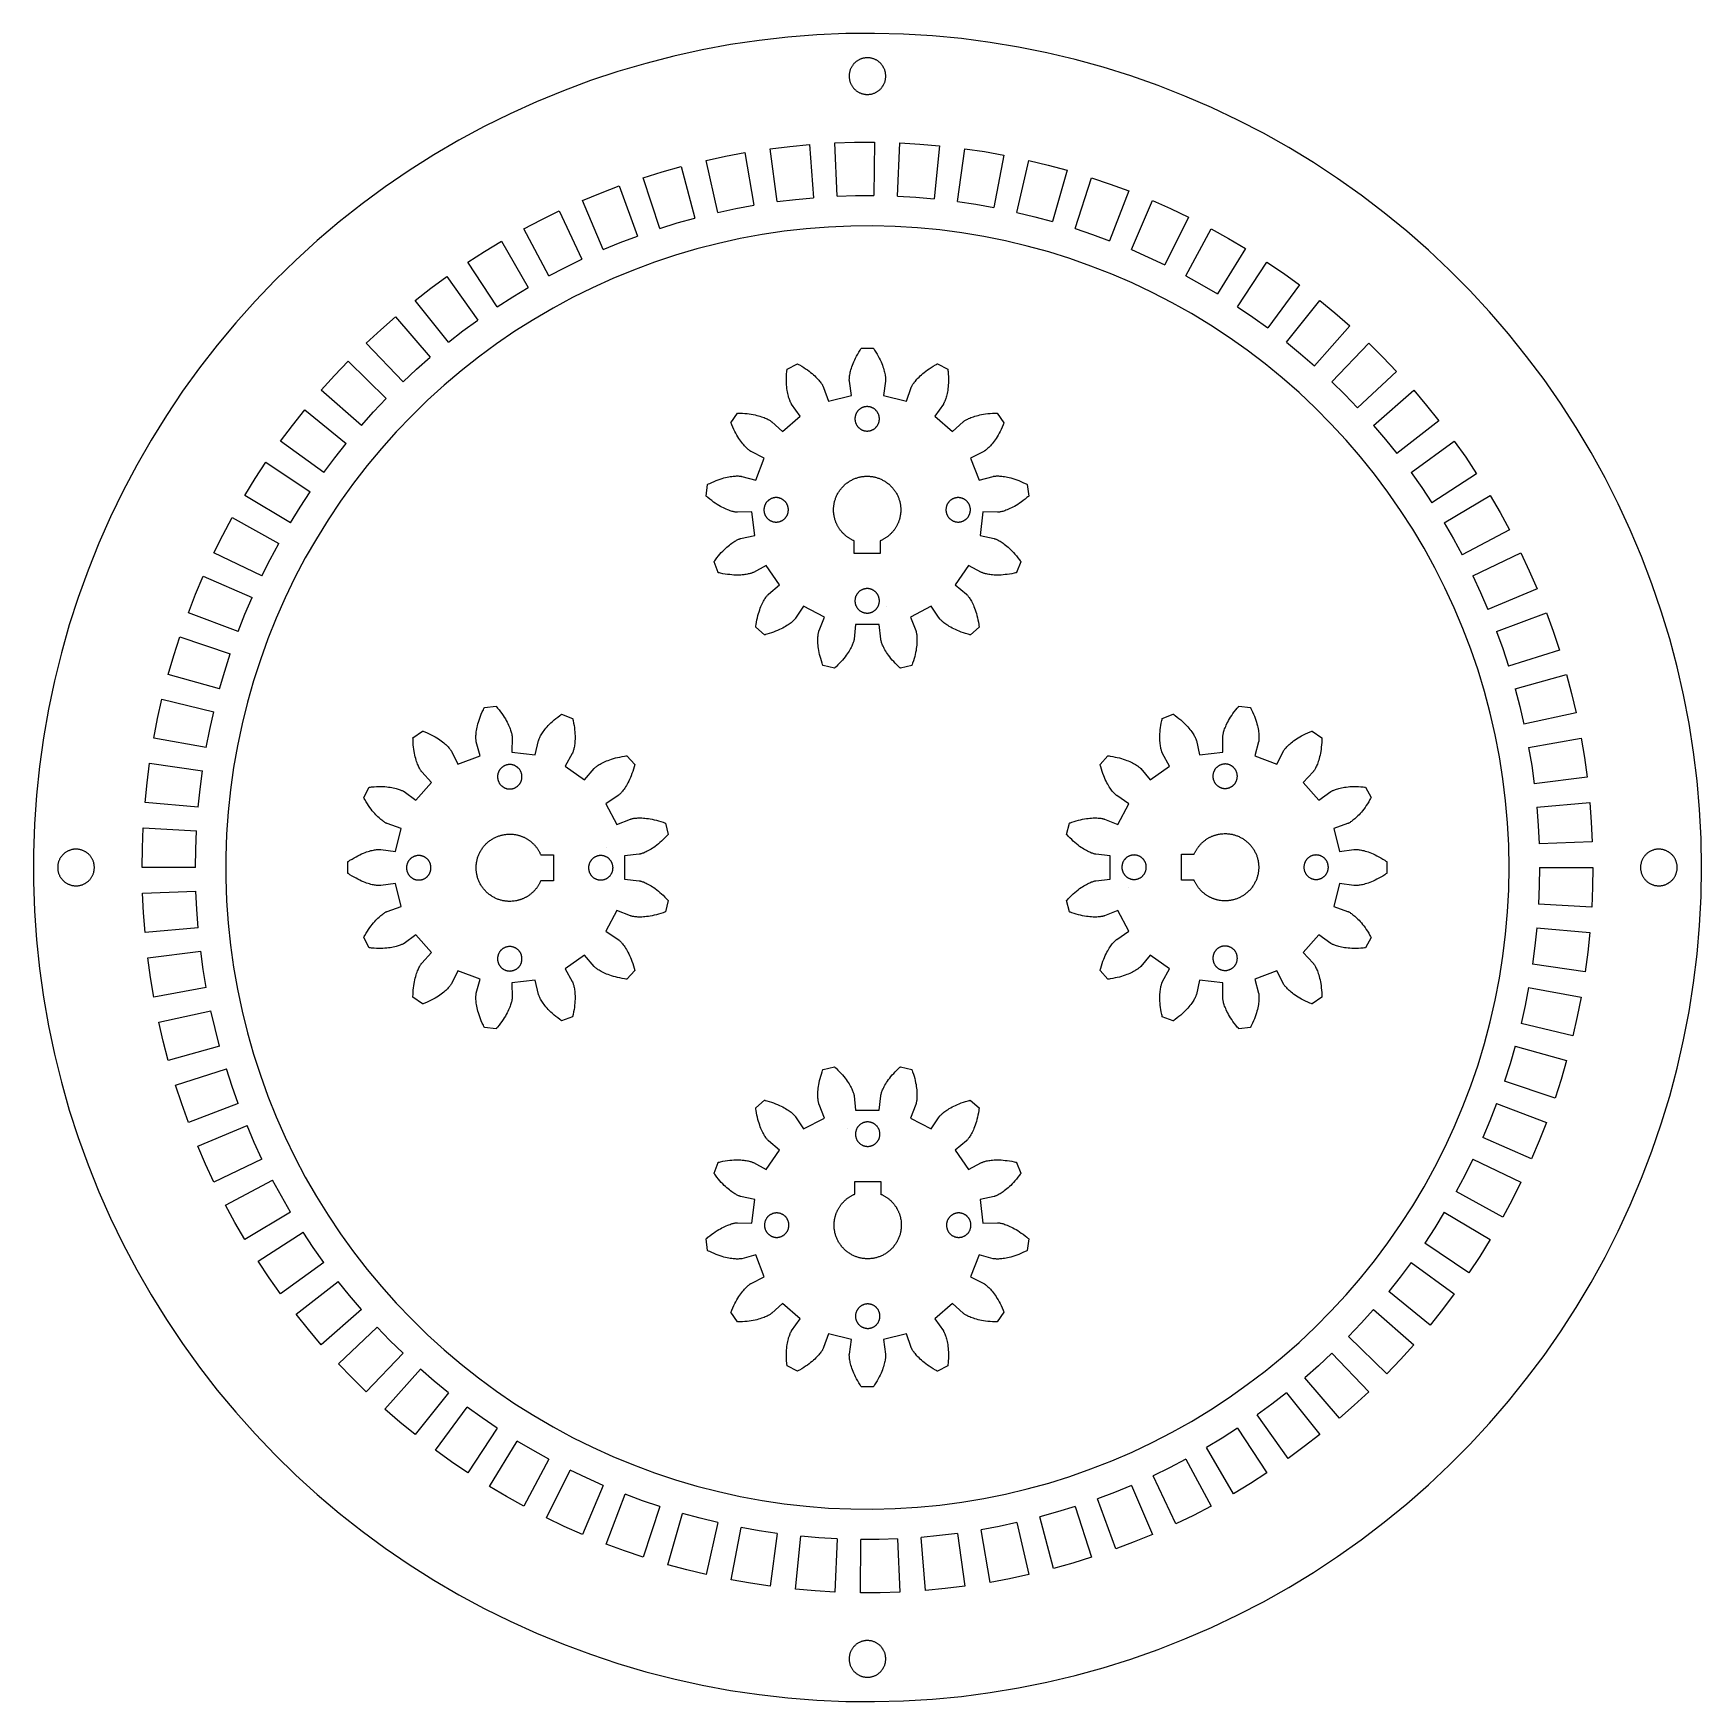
# Model space of a CAD drawing. Header units: millimetres. Extents: x -134 to 139, y -135 to 138.
import ezdxf

# ---------------------------------------------------------------- set-up
doc = ezdxf.new("R2010")
doc.units = ezdxf.units.MM
doc.layers.add('Layer 01', color=7, linetype='Continuous')

msp = doc.modelspace()

# ---------------------------------------------------------------- linework, layer by layer
at = {"layer": 'Layer 01'}
for points in [[(138.88, 1.69), (138.8, 6.43), (138.55, 11.16), (138.14, 15.88), (137.57, 20.58), (136.83, 25.26), (135.93, 29.92), (134.87, 34.53), (133.65, 39.11), (132.27, 43.65), (130.74, 48.13), (129.05, 52.56), (127.21, 56.92), (125.22, 61.22), (123.07, 65.45), (120.79, 69.6), (118.36, 73.67), (115.79, 77.65), (113.09, 81.54), (110.25, 85.33), (107.28, 89.03), (104.19, 92.62), (100.97, 96.09), (97.64, 99.46), (94.18, 102.71), (90.62, 105.83), (86.96, 108.83), (83.19, 111.7), (79.32, 114.44), (75.36, 117.04), (71.31, 119.51), (67.18, 121.83), (62.97, 124), (58.69, 126.03), (54.34, 127.91), (49.93, 129.64), (45.46, 131.21), (40.94, 132.63), (36.37, 133.89), (31.76, 134.99), (27.12, 135.93), (22.45, 136.71), (17.75, 137.32), (13.03, 137.77), (8.3, 138.06), (3.56, 138.19), (-1.17, 138.14), (-5.91, 137.94), (-10.63, 137.57), (-15.34, 137.04), (-20.03, 136.34), (-24.69, 135.48), (-29.31, 134.46), (-33.9, 133.28), (-38.45, 131.94), (-42.94, 130.45), (-47.38, 128.8), (-51.77, 126.99), (-56.08, 125.04), (-60.33, 122.93), (-64.5, 120.69), (-68.59, 118.29), (-72.59, 115.76), (-76.51, 113.09), (-80.32, 110.28), (-84.04, 107.35), (-87.66, 104.28), (-91.16, 101.1), (-94.56, 97.79), (-97.83, 94.37), (-100.99, 90.84), (-104.02, 87.19), (-106.93, 83.45), (-109.7, 79.61), (-112.33, 75.67), (-114.83, 71.64), (-117.19, 67.53), (-119.4, 63.34), (-121.47, 59.08), (-123.39, 54.75), (-125.15, 50.35), (-126.76, 45.89), (-128.22, 41.39), (-129.52, 36.83), (-130.66, 32.23), (-131.64, 27.59), (-132.46, 22.93), (-133.11, 18.23), (-133.61, 13.52), (-133.93, 8.8), (-134.1, 4.06), (-134.1, -0.68), (-133.93, -5.41), (-133.61, -10.14), (-133.11, -14.85), (-132.46, -19.55), (-131.64, -24.21), (-130.66, -28.85), (-129.52, -33.45), (-128.22, -38), (-126.76, -42.51), (-125.15, -46.97), (-123.39, -51.36), (-121.47, -55.7), (-119.4, -59.96), (-117.19, -64.15), (-114.83, -68.26), (-112.33, -72.29), (-109.7, -76.22), (-106.93, -80.07), (-104.02, -83.81), (-100.99, -87.45), (-97.83, -90.99), (-94.56, -94.41), (-91.16, -97.72), (-87.66, -100.9), (-84.04, -103.97), (-80.32, -106.9), (-76.51, -109.71), (-72.59, -112.38), (-68.59, -114.91), (-64.5, -117.3), (-60.33, -119.55), (-56.08, -121.66), (-51.77, -123.61), (-47.38, -125.41), (-42.94, -127.06), (-38.45, -128.56), (-33.9, -129.9), (-29.31, -131.08), (-24.69, -132.1), (-20.03, -132.96), (-15.34, -133.65), (-10.63, -134.19), (-5.91, -134.56), (-1.17, -134.76), (3.56, -134.8), (8.3, -134.68), (13.03, -134.39), (17.75, -133.94), (22.45, -133.33), (27.12, -132.55), (31.76, -131.61), (36.37, -130.51), (40.94, -129.25), (45.46, -127.83), (49.93, -126.26), (54.34, -124.53), (58.69, -122.65), (62.97, -120.62), (67.18, -118.45), (71.31, -116.12), (75.36, -113.66), (79.32, -111.06), (83.19, -108.32), (86.96, -105.45), (90.62, -102.45), (94.18, -99.32), (97.64, -96.08), (100.97, -92.71), (104.19, -89.23), (107.28, -85.65), (110.25, -81.95), (113.09, -78.16), (115.79, -74.27), (118.36, -70.29), (120.79, -66.22), (123.07, -62.07), (125.22, -57.84), (127.21, -53.54), (129.05, -49.17), (130.74, -44.75), (132.27, -40.26), (133.65, -35.73), (134.87, -31.15), (135.93, -26.53), (136.83, -21.88), (137.57, -17.2), (138.14, -12.5), (138.55, -7.78), (138.8, -3.05)], [(5.38, 131.19), (5.38, 131.3), (5.37, 131.4), (5.36, 131.5), (5.35, 131.61), (5.33, 131.71), (5.32, 131.81), (5.29, 131.91), (5.27, 132.01), (5.23, 132.11), (5.2, 132.21), (5.16, 132.31), (5.12, 132.4), (5.08, 132.5), (5.03, 132.59), (4.98, 132.68), (4.93, 132.77), (4.87, 132.86), (4.81, 132.95), (4.75, 133.03), (4.69, 133.11), (4.62, 133.19), (4.55, 133.27), (4.47, 133.34), (4.4, 133.41), (4.32, 133.48), (4.24, 133.55), (4.16, 133.61), (4.07, 133.67), (3.98, 133.73), (3.9, 133.78), (3.8, 133.83), (3.71, 133.88), (3.62, 133.92), (3.52, 133.97), (3.43, 134), (3.33, 134.04), (3.23, 134.07), (3.13, 134.1), (3.03, 134.12), (2.92, 134.14), (2.82, 134.16), (2.72, 134.17), (2.61, 134.18), (2.51, 134.19), (2.41, 134.19), (2.3, 134.19), (2.2, 134.19), (2.09, 134.18), (1.99, 134.17), (1.89, 134.15), (1.79, 134.13), (1.68, 134.11), (1.58, 134.08), (1.48, 134.05), (1.38, 134.02), (1.29, 133.98), (1.19, 133.94), (1.1, 133.9), (1, 133.86), (0.91, 133.81), (0.82, 133.75), (0.73, 133.7), (0.65, 133.64), (0.56, 133.58), (0.48, 133.51), (0.4, 133.45), (0.32, 133.38), (0.25, 133.3), (0.18, 133.23), (0.11, 133.15), (0.04, 133.07), (-0.02, 132.99), (-0.08, 132.9), (-0.14, 132.82), (-0.2, 132.73), (-0.25, 132.64), (-0.3, 132.55), (-0.34, 132.45), (-0.38, 132.36), (-0.42, 132.26), (-0.46, 132.16), (-0.49, 132.06), (-0.52, 131.96), (-0.54, 131.86), (-0.57, 131.76), (-0.58, 131.66), (-0.6, 131.55), (-0.61, 131.45), (-0.62, 131.35), (-0.62, 131.24), (-0.62, 131.14), (-0.62, 131.03), (-0.61, 130.93), (-0.6, 130.83), (-0.58, 130.72), (-0.57, 130.62), (-0.54, 130.52), (-0.52, 130.42), (-0.49, 130.32), (-0.46, 130.22), (-0.42, 130.12), (-0.38, 130.02), (-0.34, 129.93), (-0.3, 129.84), (-0.25, 129.74), (-0.2, 129.65), (-0.14, 129.57), (-0.08, 129.48), (-0.02, 129.39), (0.04, 129.31), (0.11, 129.23), (0.18, 129.15), (0.25, 129.08), (0.32, 129.01), (0.4, 128.94), (0.48, 128.87), (0.56, 128.8), (0.65, 128.74), (0.73, 128.68), (0.82, 128.63), (0.91, 128.58), (1, 128.53), (1.1, 128.48), (1.19, 128.44), (1.29, 128.4), (1.38, 128.36), (1.48, 128.33), (1.58, 128.3), (1.68, 128.27), (1.79, 128.25), (1.89, 128.23), (1.99, 128.22), (2.09, 128.2), (2.2, 128.2), (2.3, 128.19), (2.41, 128.19), (2.51, 128.19), (2.61, 128.2), (2.72, 128.21), (2.82, 128.22), (2.92, 128.24), (3.03, 128.26), (3.13, 128.29), (3.23, 128.31), (3.33, 128.34), (3.43, 128.38), (3.52, 128.42), (3.62, 128.46), (3.71, 128.5), (3.8, 128.55), (3.9, 128.6), (3.98, 128.66), (4.07, 128.71), (4.16, 128.77), (4.24, 128.84), (4.32, 128.9), (4.4, 128.97), (4.47, 129.04), (4.55, 129.12), (4.62, 129.19), (4.69, 129.27), (4.75, 129.35), (4.81, 129.44), (4.87, 129.52), (4.93, 129.61), (4.98, 129.7), (5.03, 129.79), (5.08, 129.88), (5.12, 129.98), (5.16, 130.07), (5.2, 130.17), (5.23, 130.27), (5.27, 130.37), (5.29, 130.47), (5.32, 130.57), (5.33, 130.67), (5.35, 130.78), (5.36, 130.88), (5.37, 130.98), (5.38, 131.09)], [(107.38, 1.69), (107.32, 5.34), (107.13, 8.98), (106.81, 12.61), (106.37, 16.22), (105.8, 19.82), (105.11, 23.4), (104.3, 26.96), (103.36, 30.48), (102.3, 33.96), (101.12, 37.41), (99.82, 40.82), (98.4, 44.18), (96.87, 47.48), (95.22, 50.74), (93.46, 53.93), (91.6, 57.06), (89.62, 60.12), (87.54, 63.11), (85.36, 66.03), (83.07, 68.87), (80.69, 71.63), (78.22, 74.31), (75.65, 76.9), (73, 79.4), (70.26, 81.8), (67.44, 84.11), (64.54, 86.32), (61.56, 88.42), (58.52, 90.42), (55.41, 92.32), (52.23, 94.1), (48.99, 95.78), (45.7, 97.34), (42.35, 98.79), (38.96, 100.11), (35.52, 101.32), (32.04, 102.41), (28.53, 103.38), (24.98, 104.23), (21.41, 104.95), (17.81, 105.55), (14.2, 106.02), (10.57, 106.37), (6.93, 106.59), (3.29, 106.69), (-0.35, 106.66), (-3.99, 106.5), (-7.63, 106.21), (-11.25, 105.8), (-14.86, 105.27), (-18.44, 104.61), (-22, 103.82), (-25.53, 102.91), (-29.03, 101.88), (-32.48, 100.73), (-35.9, 99.46), (-39.27, 98.08), (-42.59, 96.57), (-45.86, 94.96), (-49.06, 93.23), (-52.21, 91.38), (-55.29, 89.44), (-58.3, 87.38), (-61.24, 85.22), (-64.1, 82.97), (-66.88, 80.61), (-69.58, 78.16), (-72.19, 75.61), (-74.71, 72.98), (-77.14, 70.26), (-79.47, 67.46), (-81.7, 64.58), (-83.83, 61.63), (-85.86, 58.6), (-87.78, 55.5), (-89.6, 52.34), (-91.3, 49.12), (-92.89, 45.84), (-94.36, 42.5), (-95.72, 39.12), (-96.96, 35.69), (-98.08, 32.23), (-99.08, 28.72), (-99.96, 25.18), (-100.71, 21.62), (-101.34, 18.03), (-101.85, 14.42), (-102.22, 10.79), (-102.48, 7.16), (-102.6, 3.51), (-102.6, -0.13), (-102.48, -3.77), (-102.22, -7.41), (-101.85, -11.03), (-101.34, -14.64), (-100.71, -18.23), (-99.96, -21.8), (-99.08, -25.34), (-98.08, -28.84), (-96.96, -32.31), (-95.72, -35.74), (-94.36, -39.12), (-92.89, -42.45), (-91.3, -45.73), (-89.6, -48.96), (-87.78, -52.12), (-85.86, -55.22), (-83.83, -58.24), (-81.7, -61.2), (-79.47, -64.08), (-77.14, -66.88), (-74.71, -69.6), (-72.19, -72.23), (-69.58, -74.78), (-66.88, -77.23), (-64.1, -79.58), (-61.24, -81.84), (-58.3, -84), (-55.29, -86.05), (-52.21, -88), (-49.06, -89.84), (-45.86, -91.57), (-42.59, -93.19), (-39.27, -94.69), (-35.9, -96.08), (-32.48, -97.35), (-29.03, -98.5), (-25.53, -99.53), (-22, -100.44), (-18.44, -101.22), (-14.86, -101.88), (-11.25, -102.42), (-7.63, -102.83), (-3.99, -103.12), (-0.35, -103.27), (3.29, -103.31), (6.93, -103.21), (10.57, -102.99), (14.2, -102.64), (17.81, -102.17), (21.41, -101.57), (24.98, -100.85), (28.53, -100), (32.04, -99.03), (35.52, -97.94), (38.96, -96.73), (42.35, -95.4), (45.7, -93.96), (48.99, -92.4), (52.23, -90.72), (55.41, -88.94), (58.52, -87.04), (61.56, -85.04), (64.54, -82.93), (67.44, -80.72), (70.26, -78.42), (73, -76.01), (75.65, -73.52), (78.22, -70.93), (80.69, -68.25), (83.07, -65.49), (85.36, -62.65), (87.54, -59.73), (89.62, -56.74), (91.6, -53.68), (93.46, -50.55), (95.22, -47.35), (96.87, -44.1), (98.4, -40.79), (99.82, -37.44), (101.12, -34.03), (102.3, -30.58), (103.36, -27.1), (104.3, -23.57), (105.11, -20.02), (105.8, -16.44), (106.37, -12.84), (106.81, -9.22), (107.13, -5.59), (107.32, -1.95)], [(-11.99, 47.96), (-14.18, 51.13), (-16.28, 49.98), (-16.3, 49.97), (-16.33, 49.96), (-16.37, 49.94), (-16.43, 49.91), (-16.5, 49.89), (-16.59, 49.85), (-16.7, 49.82), (-16.82, 49.79), (-16.95, 49.75), (-17.11, 49.72), (-17.27, 49.68), (-17.46, 49.65), (-17.66, 49.62), (-17.87, 49.59), (-18.1, 49.57), (-18.35, 49.55), (-18.61, 49.54), (-18.89, 49.54), (-19.19, 49.54), (-19.49, 49.55), (-19.82, 49.58), (-20.16, 49.61), (-20.51, 49.65), (-20.88, 49.7), (-21.26, 49.77), (-21.65, 49.85), (-21.85, 49.9), (-21.95, 49.92), (-22, 49.93), (-22.02, 49.93), (-22.02, 49.94), (-22.03, 49.94), (-22.03, 49.94), (-22.03, 49.94), (-22.03, 49.94), (-22.71, 51.73), (-22.71, 51.73), (-22.71, 51.73), (-22.71, 51.73), (-22.71, 51.74), (-22.7, 51.74), (-22.7, 51.75), (-22.66, 51.8), (-22.6, 51.88), (-22.48, 52.05), (-22.24, 52.37), (-22, 52.67), (-21.76, 52.96), (-21.53, 53.22), (-21.3, 53.47), (-21.07, 53.7), (-20.84, 53.91), (-20.63, 54.11), (-20.42, 54.29), (-20.21, 54.46), (-20.01, 54.61), (-19.83, 54.75), (-19.65, 54.87), (-19.48, 54.98), (-19.32, 55.08), (-19.17, 55.16), (-19.03, 55.24), (-18.91, 55.3), (-18.8, 55.35), (-18.7, 55.4), (-18.61, 55.43), (-18.53, 55.46), (-18.47, 55.48), (-18.43, 55.5), (-18.4, 55.51), (-18.38, 55.51), (-16.05, 56.04), (-16.51, 59.87), (-18.9, 59.83), (-18.92, 59.83), (-18.95, 59.83), (-19, 59.83), (-19.07, 59.84), (-19.14, 59.85), (-19.24, 59.86), (-19.35, 59.88), (-19.47, 59.9), (-19.61, 59.94), (-19.76, 59.97), (-19.92, 60.02), (-20.1, 60.08), (-20.29, 60.14), (-20.49, 60.22), (-20.71, 60.31), (-20.93, 60.41), (-21.17, 60.52), (-21.42, 60.65), (-21.68, 60.79), (-21.95, 60.94), (-22.22, 61.11), (-22.51, 61.3), (-22.8, 61.5), (-23.1, 61.72), (-23.41, 61.95), (-23.72, 62.21), (-23.87, 62.34), (-23.95, 62.41), (-23.99, 62.44), (-24, 62.45), (-24.01, 62.46), (-24.01, 62.46), (-24.01, 62.46), (-24.01, 62.46), (-23.78, 64.36), (-23.78, 64.36), (-23.78, 64.37), (-23.78, 64.37), (-23.78, 64.37), (-23.77, 64.37), (-23.76, 64.38), (-23.71, 64.4), (-23.62, 64.45), (-23.43, 64.54), (-23.07, 64.71), (-22.72, 64.87), (-22.37, 65.01), (-22.04, 65.13), (-21.72, 65.25), (-21.41, 65.34), (-21.11, 65.43), (-20.83, 65.5), (-20.56, 65.57), (-20.3, 65.62), (-20.06, 65.66), (-19.83, 65.69), (-19.61, 65.72), (-19.41, 65.74), (-19.22, 65.75), (-19.05, 65.76), (-18.9, 65.76), (-18.76, 65.76), (-18.63, 65.75), (-18.52, 65.75), (-18.43, 65.74), (-18.35, 65.73), (-18.29, 65.72), (-18.24, 65.71), (-18.21, 65.7), (-18.19, 65.7), (-15.88, 65.08), (-14.51, 68.69), (-16.65, 69.76), (-16.67, 69.77), (-16.69, 69.79), (-16.73, 69.81), (-16.79, 69.85), (-16.85, 69.89), (-16.93, 69.95), (-17.02, 70.01), (-17.11, 70.09), (-17.22, 70.18), (-17.34, 70.29), (-17.46, 70.41), (-17.59, 70.54), (-17.73, 70.69), (-17.87, 70.85), (-18.02, 71.03), (-18.18, 71.22), (-18.33, 71.43), (-18.5, 71.66), (-18.66, 71.9), (-18.82, 72.16), (-18.99, 72.44), (-19.16, 72.74), (-19.32, 73.05), (-19.49, 73.39), (-19.65, 73.74), (-19.81, 74.11), (-19.88, 74.3), (-19.92, 74.39), (-19.94, 74.44), (-19.94, 74.46), (-19.95, 74.46), (-19.95, 74.47), (-19.95, 74.47), (-19.95, 74.47), (-19.95, 74.47), (-18.86, 76.05), (-18.86, 76.05), (-18.86, 76.05), (-18.86, 76.05), (-18.85, 76.05), (-18.85, 76.05), (-18.83, 76.05), (-18.78, 76.05), (-18.68, 76.05), (-18.47, 76.04), (-18.07, 76.03), (-17.68, 76), (-17.31, 75.96), (-16.96, 75.92), (-16.63, 75.87), (-16.31, 75.81), (-16, 75.75), (-15.72, 75.68), (-15.45, 75.61), (-15.2, 75.54), (-14.96, 75.46), (-14.74, 75.39), (-14.54, 75.31), (-14.35, 75.23), (-14.18, 75.16), (-14.03, 75.09), (-13.89, 75.01), (-13.76, 74.95), (-13.65, 74.88), (-13.56, 74.83), (-13.48, 74.78), (-13.42, 74.73), (-13.37, 74.69), (-13.33, 74.66), (-13.3, 74.64), (-13.29, 74.63), (-11.53, 73.01), (-8.64, 75.57), (-10.04, 77.51), (-10.05, 77.53), (-10.06, 77.56), (-10.09, 77.6), (-10.12, 77.65), (-10.16, 77.72), (-10.2, 77.81), (-10.24, 77.91), (-10.29, 78.02), (-10.34, 78.15), (-10.4, 78.3), (-10.45, 78.46), (-10.51, 78.64), (-10.56, 78.83), (-10.61, 79.04), (-10.66, 79.27), (-10.71, 79.51), (-10.75, 79.77), (-10.79, 80.05), (-10.82, 80.34), (-10.85, 80.65), (-10.86, 80.97), (-10.87, 81.31), (-10.87, 81.67), (-10.86, 82.04), (-10.84, 82.43), (-10.81, 82.83), (-10.79, 83.03), (-10.78, 83.13), (-10.77, 83.19), (-10.77, 83.2), (-10.77, 83.21), (-10.77, 83.21), (-10.77, 83.21), (-10.77, 83.21), (-10.77, 83.21), (-9.07, 84.1), (-9.07, 84.1), (-9.07, 84.1), (-9.07, 84.1), (-9.07, 84.1), (-9.06, 84.1), (-9.05, 84.09), (-9, 84.07), (-8.91, 84.02), (-8.73, 83.92), (-8.38, 83.72), (-8.05, 83.52), (-7.74, 83.31), (-7.45, 83.11), (-7.18, 82.91), (-6.92, 82.71), (-6.68, 82.52), (-6.46, 82.32), (-6.25, 82.14), (-6.06, 81.95), (-5.89, 81.78), (-5.73, 81.61), (-5.59, 81.44), (-5.46, 81.29), (-5.34, 81.14), (-5.24, 81.01), (-5.15, 80.88), (-5.07, 80.76), (-5, 80.66), (-4.95, 80.56), (-4.9, 80.48), (-4.86, 80.41), (-4.84, 80.35), (-4.82, 80.31), (-4.8, 80.28), (-4.8, 80.26), (-3.99, 78.01), (-0.25, 78.93), (-0.58, 81.3), (-0.58, 81.32), (-0.58, 81.35), (-0.59, 81.4), (-0.59, 81.46), (-0.59, 81.54), (-0.58, 81.64), (-0.58, 81.75), (-0.57, 81.87), (-0.55, 82.01), (-0.53, 82.17), (-0.51, 82.33), (-0.47, 82.52), (-0.43, 82.72), (-0.38, 82.93), (-0.32, 83.15), (-0.24, 83.39), (-0.16, 83.64), (-0.07, 83.9), (0.04, 84.17), (0.16, 84.46), (0.3, 84.75), (0.45, 85.06), (0.61, 85.37), (0.79, 85.7), (0.99, 86.03), (1.2, 86.37), (1.32, 86.54), (1.38, 86.63), (1.41, 86.67), (1.41, 86.68), (1.42, 86.69), (1.42, 86.69), (1.42, 86.69), (1.42, 86.69), (1.42, 86.69), (3.34, 86.69), (3.34, 86.69), (3.34, 86.69), (3.34, 86.69), (3.34, 86.69), (3.35, 86.68), (3.35, 86.67), (3.38, 86.63), (3.44, 86.54), (3.56, 86.37), (3.77, 86.03), (3.97, 85.7), (4.15, 85.37), (4.31, 85.06), (4.46, 84.75), (4.6, 84.46), (4.72, 84.17), (4.83, 83.9), (4.92, 83.64), (5, 83.39), (5.08, 83.15), (5.14, 82.93), (5.19, 82.72), (5.23, 82.52), (5.27, 82.33), (5.29, 82.17), (5.31, 82.01), (5.33, 81.87), (5.34, 81.75), (5.34, 81.64), (5.35, 81.54), (5.35, 81.46), (5.35, 81.4), (5.34, 81.35), (5.34, 81.32), (5.34, 81.3), (5.01, 78.93), (8.75, 78.01), (9.56, 80.26), (9.56, 80.28), (9.58, 80.31), (9.6, 80.35), (9.62, 80.41), (9.66, 80.48), (9.71, 80.56), (9.76, 80.66), (9.83, 80.76), (9.91, 80.88), (10, 81.01), (10.1, 81.14), (10.22, 81.29), (10.35, 81.44), (10.49, 81.61), (10.65, 81.78), (10.82, 81.95), (11.01, 82.14), (11.22, 82.32), (11.44, 82.52), (11.68, 82.71), (11.94, 82.91), (12.21, 83.11), (12.5, 83.31), (12.81, 83.52), (13.14, 83.72), (13.49, 83.92), (13.67, 84.02), (13.76, 84.07), (13.81, 84.09), (13.82, 84.1), (13.83, 84.1), (13.83, 84.1), (13.83, 84.1), (13.83, 84.1), (13.83, 84.1), (15.53, 83.21), (15.53, 83.21), (15.53, 83.21), (15.53, 83.21), (15.53, 83.21), (15.53, 83.2), (15.53, 83.19), (15.54, 83.13), (15.55, 83.03), (15.57, 82.83), (15.6, 82.43), (15.62, 82.04), (15.63, 81.67), (15.63, 81.31), (15.62, 80.97), (15.61, 80.65), (15.58, 80.34), (15.55, 80.05), (15.51, 79.77), (15.47, 79.51), (15.42, 79.27), (15.37, 79.04), (15.32, 78.83), (15.27, 78.64), (15.21, 78.46), (15.16, 78.3), (15.1, 78.15), (15.05, 78.02), (15, 77.91), (14.96, 77.81), (14.92, 77.72), (14.88, 77.65), (14.85, 77.6), (14.82, 77.56), (14.81, 77.53), (14.8, 77.51), (13.4, 75.57), (16.29, 73.01), (18.05, 74.63), (18.06, 74.64), (18.09, 74.66), (18.13, 74.69), (18.18, 74.73), (18.24, 74.78), (18.32, 74.83), (18.41, 74.88), (18.52, 74.95), (18.65, 75.01), (18.79, 75.08), (18.94, 75.16), (19.11, 75.23), (19.3, 75.31), (19.5, 75.39), (19.72, 75.46), (19.96, 75.54), (20.21, 75.61), (20.48, 75.68), (20.76, 75.75), (21.07, 75.81), (21.39, 75.87), (21.72, 75.92), (22.07, 75.96), (22.44, 76), (22.83, 76.02), (23.23, 76.04), (23.44, 76.05), (23.54, 76.05), (23.59, 76.05), (23.61, 76.05), (23.61, 76.05), (23.62, 76.05), (23.62, 76.05), (23.62, 76.05), (23.62, 76.05), (24.71, 74.47), (24.71, 74.47), (24.71, 74.47), (24.71, 74.47), (24.71, 74.46), (24.7, 74.46), (24.7, 74.44), (24.68, 74.39), (24.64, 74.3), (24.57, 74.11), (24.41, 73.74), (24.25, 73.39), (24.08, 73.05), (23.92, 72.74), (23.75, 72.44), (23.59, 72.16), (23.42, 71.9), (23.26, 71.66), (23.09, 71.43), (22.94, 71.22), (22.78, 71.03), (22.63, 70.85), (22.49, 70.69), (22.35, 70.54), (22.22, 70.41), (22.1, 70.29), (21.98, 70.18), (21.87, 70.09), (21.78, 70.01), (21.69, 69.95), (21.61, 69.89), (21.55, 69.85), (21.49, 69.81), (21.45, 69.79), (21.43, 69.77), (21.41, 69.76), (19.27, 68.69), (20.64, 65.08), (22.95, 65.7), (22.97, 65.7), (23, 65.71), (23.05, 65.72), (23.11, 65.73), (23.19, 65.74), (23.28, 65.75), (23.39, 65.75), (23.52, 65.76), (23.66, 65.76), (23.81, 65.76), (23.98, 65.75), (24.17, 65.74), (24.37, 65.72), (24.59, 65.69), (24.82, 65.66), (25.06, 65.62), (25.32, 65.57), (25.59, 65.5), (25.87, 65.43), (26.17, 65.34), (26.48, 65.24), (26.8, 65.13), (27.13, 65.01), (27.48, 64.87), (27.83, 64.71), (28.19, 64.54), (28.38, 64.45), (28.47, 64.4), (28.52, 64.38), (28.53, 64.37), (28.54, 64.37), (28.54, 64.37), (28.54, 64.36), (28.54, 64.36), (28.54, 64.36), (28.77, 62.46), (28.77, 62.46), (28.77, 62.46), (28.77, 62.46), (28.77, 62.45), (28.76, 62.45), (28.75, 62.44), (28.71, 62.41), (28.63, 62.34), (28.48, 62.21), (28.17, 61.95), (27.86, 61.72), (27.56, 61.5), (27.27, 61.3), (26.98, 61.11), (26.71, 60.94), (26.44, 60.79), (26.18, 60.65), (25.93, 60.52), (25.69, 60.41), (25.47, 60.31), (25.25, 60.22), (25.05, 60.14), (24.86, 60.08), (24.68, 60.02), (24.52, 59.97), (24.37, 59.93), (24.23, 59.9), (24.11, 59.88), (24, 59.86), (23.9, 59.85), (23.83, 59.84), (23.76, 59.83), (23.71, 59.83), (23.68, 59.83), (23.66, 59.83), (21.27, 59.87), (20.81, 56.04), (23.14, 55.51), (23.16, 55.51), (23.19, 55.5), (23.23, 55.48), (23.29, 55.46), (23.37, 55.43), (23.46, 55.4), (23.56, 55.35), (23.67, 55.3), (23.79, 55.24), (23.93, 55.16), (24.08, 55.08), (24.24, 54.98), (24.41, 54.87), (24.59, 54.75), (24.78, 54.61), (24.97, 54.46), (25.18, 54.29), (25.39, 54.11), (25.6, 53.91), (25.83, 53.7), (26.06, 53.47), (26.29, 53.22), (26.52, 52.96), (26.76, 52.67), (27, 52.37), (27.24, 52.05), (27.36, 51.88), (27.43, 51.8), (27.46, 51.75), (27.46, 51.74), (27.47, 51.74), (27.47, 51.73), (27.47, 51.73), (27.47, 51.73), (27.47, 51.73), (26.79, 49.94), (26.79, 49.94), (26.79, 49.94), (26.79, 49.94), (26.78, 49.94), (26.78, 49.93), (26.76, 49.93), (26.71, 49.92), (26.61, 49.9), (26.41, 49.85), (26.02, 49.77), (25.64, 49.7), (25.27, 49.65), (24.92, 49.61), (24.58, 49.58), (24.26, 49.55), (23.95, 49.54), (23.65, 49.54), (23.37, 49.54), (23.11, 49.55), (22.86, 49.57), (22.63, 49.59), (22.42, 49.62), (22.22, 49.65), (22.03, 49.68), (21.87, 49.72), (21.71, 49.75), (21.58, 49.79), (21.46, 49.82), (21.35, 49.85), (21.26, 49.89), (21.19, 49.91), (21.13, 49.94), (21.09, 49.96), (21.06, 49.97), (21.04, 49.98), (18.94, 51.13), (16.75, 47.96), (18.57, 46.4), (18.59, 46.39), (18.61, 46.37), (18.64, 46.33), (18.69, 46.29), (18.74, 46.23), (18.8, 46.16), (18.87, 46.07), (18.94, 45.97), (19.03, 45.86), (19.11, 45.73), (19.2, 45.58), (19.3, 45.42), (19.4, 45.25), (19.5, 45.05), (19.6, 44.85), (19.71, 44.62), (19.81, 44.38), (19.91, 44.12), (20.01, 43.84), (20.11, 43.55), (20.21, 43.24), (20.3, 42.91), (20.38, 42.57), (20.46, 42.21), (20.53, 41.83), (20.6, 41.43), (20.63, 41.23), (20.64, 41.12), (20.65, 41.07), (20.65, 41.06), (20.65, 41.05), (20.65, 41.05), (20.65, 41.04), (20.65, 41.04), (19.22, 39.77), (19.21, 39.77), (19.21, 39.77), (19.21, 39.77), (19.21, 39.77), (19.2, 39.77), (19.19, 39.78), (19.14, 39.79), (19.04, 39.82), (18.84, 39.87), (18.45, 39.98), (18.09, 40.1), (17.74, 40.22), (17.4, 40.35), (17.09, 40.48), (16.79, 40.61), (16.51, 40.74), (16.25, 40.88), (16.01, 41.01), (15.78, 41.14), (15.57, 41.27), (15.37, 41.4), (15.19, 41.52), (15.03, 41.64), (14.88, 41.75), (14.75, 41.86), (14.63, 41.97), (14.53, 42.06), (14.44, 42.15), (14.36, 42.22), (14.3, 42.29), (14.25, 42.35), (14.21, 42.4), (14.18, 42.44), (14.16, 42.47), (14.14, 42.48), (12.82, 44.47), (9.41, 42.68), (10.3, 40.46), (10.3, 40.44), (10.31, 40.41), (10.33, 40.37), (10.34, 40.31), (10.36, 40.23), (10.38, 40.14), (10.4, 40.03), (10.42, 39.91), (10.44, 39.77), (10.46, 39.61), (10.47, 39.44), (10.48, 39.25), (10.49, 39.05), (10.49, 38.84), (10.48, 38.6), (10.47, 38.36), (10.45, 38.09), (10.42, 37.82), (10.38, 37.53), (10.33, 37.22), (10.27, 36.9), (10.2, 36.57), (10.12, 36.22), (10.02, 35.87), (9.91, 35.5), (9.78, 35.12), (9.71, 34.92), (9.67, 34.82), (9.66, 34.77), (9.65, 34.76), (9.65, 34.76), (9.65, 34.75), (9.65, 34.75), (9.65, 34.75), (7.78, 34.29), (7.78, 34.29), (7.78, 34.29), (7.78, 34.29), (7.78, 34.29), (7.77, 34.3), (7.76, 34.31), (7.72, 34.34), (7.65, 34.41), (7.5, 34.55), (7.21, 34.83), (6.94, 35.11), (6.68, 35.38), (6.45, 35.64), (6.23, 35.9), (6.03, 36.16), (5.84, 36.41), (5.67, 36.65), (5.52, 36.88), (5.38, 37.1), (5.25, 37.31), (5.14, 37.52), (5.04, 37.71), (4.95, 37.89), (4.87, 38.06), (4.8, 38.22), (4.75, 38.36), (4.7, 38.49), (4.66, 38.61), (4.63, 38.72), (4.6, 38.81), (4.58, 38.88), (4.57, 38.95), (4.56, 38.99), (4.56, 39.03), (4.55, 39.04), (4.31, 41.43), (0.45, 41.43), (0.21, 39.04), (0.21, 39.03), (0.2, 38.99), (0.19, 38.95), (0.18, 38.88), (0.16, 38.81), (0.13, 38.72), (0.1, 38.61), (0.06, 38.49), (0.01, 38.36), (-0.04, 38.22), (-0.11, 38.06), (-0.19, 37.89), (-0.28, 37.71), (-0.38, 37.52), (-0.49, 37.31), (-0.62, 37.1), (-0.76, 36.88), (-0.91, 36.65), (-1.08, 36.41), (-1.27, 36.16), (-1.47, 35.9), (-1.69, 35.64), (-1.92, 35.38), (-2.18, 35.11), (-2.45, 34.83), (-2.74, 34.55), (-2.89, 34.41), (-2.96, 34.34), (-3, 34.31), (-3.01, 34.3), (-3.02, 34.29), (-3.02, 34.29), (-3.02, 34.29), (-3.02, 34.29), (-3.02, 34.29), (-4.89, 34.75), (-4.89, 34.75), (-4.89, 34.75), (-4.89, 34.75), (-4.89, 34.76), (-4.89, 34.76), (-4.9, 34.77), (-4.91, 34.82), (-4.95, 34.92), (-5.02, 35.12), (-5.15, 35.5), (-5.26, 35.87), (-5.36, 36.22), (-5.44, 36.57), (-5.51, 36.9), (-5.57, 37.22), (-5.62, 37.53), (-5.66, 37.82), (-5.69, 38.09), (-5.71, 38.36), (-5.72, 38.6), (-5.73, 38.84), (-5.73, 39.05), (-5.72, 39.25), (-5.71, 39.44), (-5.7, 39.61), (-5.68, 39.77), (-5.66, 39.91), (-5.64, 40.03), (-5.62, 40.14), (-5.6, 40.23), (-5.58, 40.31), (-5.57, 40.37), (-5.55, 40.41), (-5.54, 40.44), (-5.54, 40.46), (-4.65, 42.68), (-8.06, 44.47), (-9.38, 42.48), (-9.39, 42.47), (-9.41, 42.44), (-9.44, 42.4), (-9.49, 42.35), (-9.54, 42.29), (-9.6, 42.22), (-9.68, 42.15), (-9.77, 42.06), (-9.87, 41.97), (-9.99, 41.86), (-10.12, 41.75), (-10.27, 41.64), (-10.43, 41.52), (-10.61, 41.4), (-10.81, 41.27), (-11.02, 41.14), (-11.25, 41.01), (-11.49, 40.88), (-11.75, 40.74), (-12.03, 40.61), (-12.33, 40.48), (-12.64, 40.35), (-12.97, 40.22), (-13.32, 40.1), (-13.69, 39.98), (-14.08, 39.87), (-14.28, 39.82), (-14.38, 39.79), (-14.43, 39.78), (-14.44, 39.77), (-14.45, 39.77), (-14.45, 39.77), (-14.45, 39.77), (-14.45, 39.77), (-14.45, 39.77), (-15.89, 41.04), (-15.89, 41.04), (-15.89, 41.05), (-15.89, 41.05), (-15.89, 41.05), (-15.89, 41.06), (-15.89, 41.07), (-15.88, 41.12), (-15.87, 41.23), (-15.84, 41.43), (-15.77, 41.83), (-15.7, 42.21), (-15.62, 42.57), (-15.54, 42.91), (-15.45, 43.24), (-15.35, 43.55), (-15.25, 43.84), (-15.15, 44.12), (-15.05, 44.38), (-14.95, 44.62), (-14.84, 44.85), (-14.74, 45.05), (-14.64, 45.25), (-14.54, 45.42), (-14.44, 45.58), (-14.35, 45.73), (-14.27, 45.86), (-14.18, 45.97), (-14.11, 46.07), (-14.04, 46.16), (-13.98, 46.23), (-13.93, 46.29), (-13.88, 46.33), (-13.85, 46.37), (-13.83, 46.39), (-13.81, 46.4)], [(4.34, 75.11), (4.33, 75.18), (4.33, 75.25), (4.32, 75.32), (4.32, 75.39), (4.31, 75.46), (4.29, 75.52), (4.28, 75.59), (4.26, 75.66), (4.24, 75.72), (4.22, 75.79), (4.19, 75.85), (4.16, 75.92), (4.14, 75.98), (4.1, 76.04), (4.07, 76.1), (4.03, 76.16), (4, 76.22), (3.96, 76.28), (3.92, 76.34), (3.87, 76.39), (3.83, 76.44), (3.78, 76.49), (3.73, 76.54), (3.68, 76.59), (3.63, 76.64), (3.57, 76.68), (3.52, 76.72), (3.46, 76.76), (3.4, 76.8), (3.35, 76.84), (3.28, 76.87), (3.22, 76.9), (3.16, 76.93), (3.1, 76.96), (3.03, 76.98), (2.97, 77.01), (2.9, 77.03), (2.83, 77.05), (2.77, 77.06), (2.7, 77.08), (2.63, 77.09), (2.56, 77.1), (2.49, 77.1), (2.42, 77.11), (2.35, 77.11), (2.28, 77.11), (2.21, 77.11), (2.14, 77.1), (2.08, 77.09), (2.01, 77.08), (1.94, 77.07), (1.87, 77.06), (1.8, 77.04), (1.74, 77.02), (1.67, 77), (1.61, 76.97), (1.54, 76.95), (1.48, 76.92), (1.42, 76.89), (1.36, 76.85), (1.3, 76.82), (1.24, 76.78), (1.18, 76.74), (1.12, 76.7), (1.07, 76.66), (1.02, 76.61), (0.96, 76.57), (0.91, 76.52), (0.87, 76.47), (0.82, 76.42), (0.78, 76.36), (0.73, 76.31), (0.69, 76.25), (0.65, 76.19), (0.62, 76.13), (0.58, 76.07), (0.55, 76.01), (0.52, 75.95), (0.49, 75.89), (0.47, 75.82), (0.44, 75.76), (0.42, 75.69), (0.4, 75.62), (0.39, 75.56), (0.37, 75.49), (0.36, 75.42), (0.35, 75.35), (0.34, 75.28), (0.34, 75.21), (0.34, 75.14), (0.34, 75.07), (0.34, 75.01), (0.34, 74.94), (0.35, 74.87), (0.36, 74.8), (0.37, 74.73), (0.39, 74.66), (0.4, 74.59), (0.42, 74.53), (0.44, 74.46), (0.47, 74.4), (0.49, 74.33), (0.52, 74.27), (0.55, 74.21), (0.58, 74.14), (0.62, 74.08), (0.65, 74.03), (0.69, 73.97), (0.73, 73.91), (0.78, 73.86), (0.82, 73.8), (0.87, 73.75), (0.91, 73.7), (0.96, 73.65), (1.02, 73.61), (1.07, 73.56), (1.12, 73.52), (1.18, 73.48), (1.24, 73.44), (1.3, 73.4), (1.36, 73.37), (1.42, 73.33), (1.48, 73.3), (1.54, 73.27), (1.61, 73.25), (1.67, 73.22), (1.74, 73.2), (1.8, 73.18), (1.87, 73.16), (1.94, 73.15), (2.01, 73.14), (2.08, 73.13), (2.14, 73.12), (2.21, 73.11), (2.28, 73.11), (2.35, 73.11), (2.42, 73.11), (2.49, 73.12), (2.56, 73.12), (2.63, 73.13), (2.7, 73.14), (2.77, 73.16), (2.83, 73.17), (2.9, 73.19), (2.97, 73.21), (3.03, 73.23), (3.1, 73.26), (3.16, 73.29), (3.22, 73.32), (3.28, 73.35), (3.35, 73.38), (3.4, 73.42), (3.46, 73.46), (3.52, 73.5), (3.57, 73.54), (3.63, 73.58), (3.68, 73.63), (3.73, 73.68), (3.78, 73.73), (3.83, 73.78), (3.87, 73.83), (3.92, 73.88), (3.96, 73.94), (4, 74), (4.03, 74.06), (4.07, 74.11), (4.1, 74.18), (4.14, 74.24), (4.16, 74.3), (4.19, 74.36), (4.22, 74.43), (4.24, 74.49), (4.26, 74.56), (4.28, 74.63), (4.29, 74.7), (4.31, 74.76), (4.32, 74.83), (4.32, 74.9), (4.33, 74.97), (4.33, 75.04)], [(-12.56, 62.22), (-12.63, 62.22), (-12.7, 62.21), (-12.76, 62.21), (-12.83, 62.2), (-12.9, 62.19), (-12.97, 62.17), (-13.04, 62.16), (-13.11, 62.14), (-13.17, 62.12), (-13.24, 62.1), (-13.3, 62.07), (-13.37, 62.05), (-13.43, 62.02), (-13.49, 61.99), (-13.55, 61.95), (-13.61, 61.92), (-13.67, 61.88), (-13.73, 61.84), (-13.78, 61.8), (-13.84, 61.75), (-13.89, 61.71), (-13.94, 61.66), (-13.99, 61.61), (-14.04, 61.56), (-14.08, 61.51), (-14.13, 61.46), (-14.17, 61.4), (-14.21, 61.34), (-14.25, 61.29), (-14.28, 61.23), (-14.32, 61.17), (-14.35, 61.11), (-14.38, 61.04), (-14.41, 60.98), (-14.43, 60.91), (-14.45, 60.85), (-14.48, 60.78), (-14.49, 60.72), (-14.51, 60.65), (-14.52, 60.58), (-14.54, 60.51), (-14.54, 60.44), (-14.55, 60.37), (-14.56, 60.3), (-14.56, 60.23), (-14.56, 60.17), (-14.55, 60.1), (-14.55, 60.03), (-14.54, 59.96), (-14.53, 59.89), (-14.52, 59.82), (-14.5, 59.75), (-14.49, 59.69), (-14.47, 59.62), (-14.44, 59.55), (-14.42, 59.49), (-14.39, 59.42), (-14.36, 59.36), (-14.33, 59.3), (-14.3, 59.24), (-14.27, 59.18), (-14.23, 59.12), (-14.19, 59.06), (-14.15, 59.01), (-14.11, 58.95), (-14.06, 58.9), (-14.01, 58.85), (-13.97, 58.8), (-13.91, 58.75), (-13.86, 58.7), (-13.81, 58.66), (-13.75, 58.62), (-13.7, 58.58), (-13.64, 58.54), (-13.58, 58.5), (-13.52, 58.47), (-13.46, 58.43), (-13.4, 58.4), (-13.33, 58.37), (-13.27, 58.35), (-13.2, 58.33), (-13.14, 58.3), (-13.07, 58.28), (-13, 58.27), (-12.94, 58.25), (-12.87, 58.24), (-12.8, 58.23), (-12.73, 58.22), (-12.66, 58.22), (-12.59, 58.22), (-12.52, 58.22), (-12.45, 58.22), (-12.38, 58.22), (-12.31, 58.23), (-12.25, 58.24), (-12.18, 58.25), (-12.11, 58.27), (-12.04, 58.28), (-11.98, 58.3), (-11.91, 58.33), (-11.84, 58.35), (-11.78, 58.37), (-11.72, 58.4), (-11.65, 58.43), (-11.59, 58.47), (-11.53, 58.5), (-11.47, 58.54), (-11.42, 58.58), (-11.36, 58.62), (-11.3, 58.66), (-11.25, 58.7), (-11.2, 58.75), (-11.15, 58.8), (-11.1, 58.85), (-11.05, 58.9), (-11.01, 58.95), (-10.97, 59.01), (-10.92, 59.06), (-10.89, 59.12), (-10.85, 59.18), (-10.81, 59.24), (-10.78, 59.3), (-10.75, 59.36), (-10.72, 59.42), (-10.69, 59.49), (-10.67, 59.55), (-10.65, 59.62), (-10.63, 59.69), (-10.61, 59.75), (-10.6, 59.82), (-10.58, 59.89), (-10.57, 59.96), (-10.57, 60.03), (-10.56, 60.1), (-10.56, 60.17), (-10.56, 60.23), (-10.56, 60.3), (-10.56, 60.37), (-10.57, 60.44), (-10.58, 60.51), (-10.59, 60.58), (-10.6, 60.65), (-10.62, 60.72), (-10.64, 60.78), (-10.66, 60.85), (-10.68, 60.91), (-10.71, 60.98), (-10.74, 61.04), (-10.76, 61.11), (-10.8, 61.17), (-10.83, 61.23), (-10.87, 61.29), (-10.9, 61.34), (-10.95, 61.4), (-10.99, 61.46), (-11.03, 61.51), (-11.08, 61.56), (-11.12, 61.61), (-11.17, 61.66), (-11.22, 61.71), (-11.28, 61.75), (-11.33, 61.8), (-11.39, 61.84), (-11.44, 61.88), (-11.5, 61.92), (-11.56, 61.95), (-11.62, 61.99), (-11.68, 62.02), (-11.75, 62.05), (-11.81, 62.07), (-11.88, 62.1), (-11.94, 62.12), (-12.01, 62.14), (-12.08, 62.16), (-12.14, 62.17), (-12.21, 62.19), (-12.28, 62.2), (-12.35, 62.21), (-12.42, 62.21), (-12.49, 62.22)], [(17.23, 58.22), (17.3, 58.22), (17.37, 58.22), (17.44, 58.23), (17.5, 58.24), (17.57, 58.25), (17.64, 58.26), (17.71, 58.28), (17.78, 58.29), (17.84, 58.31), (17.91, 58.34), (17.97, 58.36), (18.04, 58.39), (18.1, 58.42), (18.16, 58.45), (18.22, 58.48), (18.28, 58.52), (18.34, 58.56), (18.4, 58.6), (18.45, 58.64), (18.51, 58.68), (18.56, 58.73), (18.61, 58.77), (18.66, 58.82), (18.71, 58.87), (18.75, 58.92), (18.8, 58.98), (18.84, 59.03), (18.88, 59.09), (18.92, 59.15), (18.95, 59.21), (18.99, 59.27), (19.02, 59.33), (19.05, 59.39), (19.08, 59.46), (19.1, 59.52), (19.13, 59.59), (19.15, 59.65), (19.16, 59.72), (19.18, 59.79), (19.19, 59.85), (19.21, 59.92), (19.21, 59.99), (19.22, 60.06), (19.23, 60.13), (19.23, 60.2), (19.23, 60.27), (19.22, 60.34), (19.22, 60.41), (19.21, 60.48), (19.2, 60.55), (19.19, 60.61), (19.17, 60.68), (19.16, 60.75), (19.14, 60.82), (19.11, 60.88), (19.09, 60.95), (19.06, 61.01), (19.03, 61.07), (19, 61.14), (18.97, 61.2), (18.94, 61.26), (18.9, 61.32), (18.86, 61.37), (18.82, 61.43), (18.78, 61.48), (18.73, 61.54), (18.68, 61.59), (18.64, 61.64), (18.59, 61.69), (18.53, 61.73), (18.48, 61.78), (18.43, 61.82), (18.37, 61.86), (18.31, 61.9), (18.25, 61.93), (18.19, 61.97), (18.13, 62), (18.07, 62.03), (18, 62.06), (17.94, 62.09), (17.88, 62.11), (17.81, 62.13), (17.74, 62.15), (17.68, 62.17), (17.61, 62.18), (17.54, 62.19), (17.47, 62.2), (17.4, 62.21), (17.33, 62.21), (17.26, 62.22), (17.19, 62.22), (17.12, 62.21), (17.05, 62.21), (16.99, 62.2), (16.92, 62.19), (16.85, 62.18), (16.78, 62.17), (16.71, 62.15), (16.65, 62.13), (16.58, 62.11), (16.51, 62.09), (16.45, 62.06), (16.39, 62.03), (16.32, 62), (16.26, 61.97), (16.2, 61.93), (16.14, 61.9), (16.09, 61.86), (16.03, 61.82), (15.97, 61.78), (15.92, 61.73), (15.87, 61.69), (15.82, 61.64), (15.77, 61.59), (15.72, 61.54), (15.68, 61.48), (15.64, 61.43), (15.6, 61.37), (15.56, 61.32), (15.52, 61.26), (15.48, 61.2), (15.45, 61.14), (15.42, 61.07), (15.39, 61.01), (15.37, 60.95), (15.34, 60.88), (15.32, 60.82), (15.3, 60.75), (15.28, 60.68), (15.27, 60.61), (15.25, 60.55), (15.24, 60.48), (15.24, 60.41), (15.23, 60.34), (15.23, 60.27), (15.23, 60.2), (15.23, 60.13), (15.23, 60.06), (15.24, 59.99), (15.25, 59.92), (15.26, 59.85), (15.27, 59.79), (15.29, 59.72), (15.31, 59.65), (15.33, 59.59), (15.35, 59.52), (15.38, 59.46), (15.41, 59.39), (15.44, 59.33), (15.47, 59.27), (15.5, 59.21), (15.54, 59.15), (15.58, 59.09), (15.62, 59.03), (15.66, 58.98), (15.7, 58.92), (15.75, 58.87), (15.8, 58.82), (15.84, 58.77), (15.9, 58.73), (15.95, 58.68), (16, 58.64), (16.06, 58.6), (16.11, 58.56), (16.17, 58.52), (16.23, 58.48), (16.29, 58.45), (16.36, 58.42), (16.42, 58.39), (16.48, 58.36), (16.55, 58.34), (16.61, 58.31), (16.68, 58.29), (16.75, 58.28), (16.81, 58.26), (16.88, 58.25), (16.95, 58.24), (17.02, 58.23), (17.09, 58.22), (17.16, 58.22)], [(0.34, 45.33), (0.34, 45.26), (0.34, 45.19), (0.35, 45.12), (0.35, 45.05), (0.37, 44.98), (0.38, 44.91), (0.39, 44.84), (0.41, 44.78), (0.43, 44.71), (0.45, 44.64), (0.48, 44.58), (0.51, 44.52), (0.54, 44.45), (0.57, 44.39), (0.6, 44.33), (0.64, 44.27), (0.67, 44.21), (0.71, 44.16), (0.75, 44.1), (0.8, 44.05), (0.84, 43.99), (0.89, 43.94), (0.94, 43.89), (0.99, 43.85), (1.04, 43.8), (1.1, 43.76), (1.15, 43.71), (1.21, 43.67), (1.27, 43.64), (1.33, 43.6), (1.39, 43.56), (1.45, 43.53), (1.51, 43.5), (1.57, 43.48), (1.64, 43.45), (1.7, 43.43), (1.77, 43.41), (1.84, 43.39), (1.9, 43.37), (1.97, 43.36), (2.04, 43.35), (2.11, 43.34), (2.18, 43.33), (2.25, 43.33), (2.32, 43.33), (2.39, 43.33), (2.46, 43.33), (2.53, 43.33), (2.59, 43.34), (2.66, 43.35), (2.73, 43.36), (2.8, 43.38), (2.87, 43.4), (2.93, 43.42), (3, 43.44), (3.06, 43.46), (3.13, 43.49), (3.19, 43.52), (3.25, 43.55), (3.32, 43.58), (3.38, 43.62), (3.43, 43.65), (3.49, 43.69), (3.55, 43.73), (3.6, 43.78), (3.65, 43.82), (3.71, 43.87), (3.76, 43.92), (3.8, 43.97), (3.85, 44.02), (3.89, 44.07), (3.94, 44.13), (3.98, 44.18), (4.02, 44.24), (4.05, 44.3), (4.09, 44.36), (4.12, 44.42), (4.15, 44.48), (4.18, 44.55), (4.2, 44.61), (4.23, 44.68), (4.25, 44.74), (4.27, 44.81), (4.28, 44.88), (4.3, 44.95), (4.31, 45.01), (4.32, 45.08), (4.33, 45.15), (4.33, 45.22), (4.34, 45.29), (4.34, 45.36), (4.33, 45.43), (4.33, 45.5), (4.32, 45.57), (4.31, 45.64), (4.3, 45.7), (4.28, 45.77), (4.27, 45.84), (4.25, 45.91), (4.23, 45.97), (4.2, 46.04), (4.18, 46.1), (4.15, 46.17), (4.12, 46.23), (4.09, 46.29), (4.05, 46.35), (4.02, 46.41), (3.98, 46.47), (3.94, 46.52), (3.89, 46.58), (3.85, 46.63), (3.8, 46.68), (3.76, 46.73), (3.71, 46.78), (3.65, 46.83), (3.6, 46.87), (3.55, 46.92), (3.49, 46.96), (3.43, 47), (3.38, 47.03), (3.32, 47.07), (3.25, 47.1), (3.19, 47.13), (3.13, 47.16), (3.06, 47.19), (3, 47.21), (2.93, 47.23), (2.87, 47.25), (2.8, 47.27), (2.73, 47.29), (2.66, 47.3), (2.59, 47.31), (2.53, 47.32), (2.46, 47.32), (2.39, 47.32), (2.32, 47.33), (2.25, 47.32), (2.18, 47.32), (2.11, 47.31), (2.04, 47.3), (1.97, 47.29), (1.9, 47.28), (1.84, 47.26), (1.77, 47.24), (1.7, 47.22), (1.64, 47.2), (1.57, 47.17), (1.51, 47.15), (1.45, 47.12), (1.39, 47.09), (1.33, 47.05), (1.27, 47.02), (1.21, 46.98), (1.15, 46.94), (1.1, 46.89), (1.04, 46.85), (0.99, 46.81), (0.94, 46.76), (0.89, 46.71), (0.84, 46.66), (0.8, 46.6), (0.75, 46.55), (0.71, 46.5), (0.67, 46.44), (0.64, 46.38), (0.6, 46.32), (0.57, 46.26), (0.54, 46.2), (0.51, 46.13), (0.48, 46.07), (0.45, 46.01), (0.43, 45.94), (0.41, 45.87), (0.39, 45.81), (0.38, 45.74), (0.37, 45.67), (0.35, 45.6), (0.35, 45.53), (0.34, 45.46), (0.34, 45.39)], [(-43.89, -12.68), (-47.06, -14.87), (-45.91, -16.97), (-45.9, -16.99), (-45.89, -17.02), (-45.87, -17.06), (-45.84, -17.12), (-45.81, -17.19), (-45.78, -17.28), (-45.75, -17.39), (-45.72, -17.51), (-45.68, -17.64), (-45.64, -17.79), (-45.61, -17.96), (-45.58, -18.15), (-45.55, -18.35), (-45.52, -18.56), (-45.5, -18.79), (-45.48, -19.04), (-45.47, -19.3), (-45.47, -19.58), (-45.47, -19.87), (-45.48, -20.18), (-45.5, -20.51), (-45.54, -20.85), (-45.58, -21.2), (-45.63, -21.57), (-45.7, -21.95), (-45.78, -22.34), (-45.82, -22.54), (-45.85, -22.64), (-45.86, -22.69), (-45.86, -22.71), (-45.87, -22.71), (-45.87, -22.72), (-45.87, -22.72), (-45.87, -22.72), (-45.87, -22.72), (-47.66, -23.4), (-47.66, -23.4), (-47.66, -23.4), (-47.66, -23.4), (-47.67, -23.4), (-47.67, -23.39), (-47.68, -23.38), (-47.73, -23.35), (-47.81, -23.29), (-47.98, -23.17), (-48.3, -22.93), (-48.6, -22.69), (-48.88, -22.45), (-49.15, -22.22), (-49.4, -21.98), (-49.63, -21.76), (-49.84, -21.53), (-50.04, -21.32), (-50.22, -21.1), (-50.39, -20.9), (-50.54, -20.7), (-50.68, -20.52), (-50.8, -20.34), (-50.91, -20.17), (-51.01, -20.01), (-51.09, -19.86), (-51.17, -19.72), (-51.23, -19.6), (-51.28, -19.49), (-51.33, -19.39), (-51.36, -19.3), (-51.39, -19.22), (-51.41, -19.16), (-51.43, -19.12), (-51.44, -19.09), (-51.44, -19.07), (-51.97, -16.74), (-55.8, -17.2), (-55.75, -19.59), (-55.75, -19.61), (-55.76, -19.64), (-55.76, -19.69), (-55.77, -19.75), (-55.77, -19.83), (-55.79, -19.93), (-55.81, -20.03), (-55.83, -20.16), (-55.86, -20.29), (-55.9, -20.44), (-55.95, -20.61), (-56.01, -20.79), (-56.07, -20.98), (-56.15, -21.18), (-56.24, -21.4), (-56.34, -21.62), (-56.45, -21.86), (-56.58, -22.11), (-56.72, -22.37), (-56.87, -22.64), (-57.04, -22.91), (-57.23, -23.2), (-57.43, -23.49), (-57.65, -23.79), (-57.88, -24.09), (-58.13, -24.41), (-58.27, -24.56), (-58.34, -24.64), (-58.37, -24.68), (-58.38, -24.69), (-58.38, -24.7), (-58.39, -24.7), (-58.39, -24.7), (-58.39, -24.7), (-60.29, -24.47), (-60.29, -24.47), (-60.29, -24.47), (-60.29, -24.47), (-60.3, -24.46), (-60.3, -24.46), (-60.31, -24.45), (-60.33, -24.4), (-60.38, -24.31), (-60.47, -24.12), (-60.64, -23.76), (-60.8, -23.41), (-60.94, -23.06), (-61.06, -22.73), (-61.17, -22.41), (-61.27, -22.1), (-61.36, -21.8), (-61.43, -21.52), (-61.49, -21.25), (-61.55, -20.99), (-61.59, -20.75), (-61.62, -20.52), (-61.65, -20.3), (-61.67, -20.1), (-61.68, -19.91), (-61.69, -19.74), (-61.69, -19.59), (-61.69, -19.45), (-61.68, -19.32), (-61.67, -19.21), (-61.67, -19.12), (-61.66, -19.04), (-61.65, -18.98), (-61.64, -18.93), (-61.63, -18.9), (-61.63, -18.88), (-61.01, -16.57), (-64.62, -15.2), (-65.69, -17.34), (-65.7, -17.35), (-65.72, -17.38), (-65.74, -17.42), (-65.78, -17.48), (-65.82, -17.54), (-65.88, -17.62), (-65.94, -17.71), (-66.02, -17.8), (-66.11, -17.91), (-66.22, -18.02), (-66.34, -18.15), (-66.47, -18.28), (-66.62, -18.42), (-66.78, -18.56), (-66.96, -18.71), (-67.15, -18.86), (-67.36, -19.02), (-67.59, -19.18), (-67.83, -19.35), (-68.09, -19.51), (-68.37, -19.68), (-68.67, -19.85), (-68.98, -20.01), (-69.32, -20.18), (-69.67, -20.34), (-70.04, -20.49), (-70.23, -20.57), (-70.32, -20.61), (-70.37, -20.63), (-70.39, -20.63), (-70.39, -20.64), (-70.39, -20.64), (-70.4, -20.64), (-70.4, -20.64), (-70.4, -20.64), (-71.98, -19.55), (-71.98, -19.55), (-71.98, -19.55), (-71.98, -19.55), (-71.98, -19.54), (-71.98, -19.54), (-71.98, -19.52), (-71.98, -19.47), (-71.98, -19.36), (-71.97, -19.16), (-71.95, -18.76), (-71.93, -18.37), (-71.89, -18), (-71.85, -17.65), (-71.8, -17.31), (-71.74, -17), (-71.68, -16.69), (-71.61, -16.41), (-71.54, -16.14), (-71.47, -15.88), (-71.39, -15.65), (-71.32, -15.43), (-71.24, -15.23), (-71.16, -15.04), (-71.09, -14.87), (-71.01, -14.71), (-70.94, -14.58), (-70.88, -14.45), (-70.81, -14.34), (-70.76, -14.25), (-70.7, -14.17), (-70.66, -14.11), (-70.62, -14.05), (-70.59, -14.02), (-70.57, -13.99), (-70.56, -13.98), (-68.94, -12.22), (-71.5, -9.33), (-73.44, -10.73), (-73.46, -10.73), (-73.48, -10.75), (-73.53, -10.78), (-73.58, -10.81), (-73.65, -10.85), (-73.74, -10.89), (-73.84, -10.93), (-73.95, -10.98), (-74.08, -11.03), (-74.23, -11.09), (-74.39, -11.14), (-74.57, -11.2), (-74.76, -11.25), (-74.97, -11.3), (-75.2, -11.35), (-75.44, -11.4), (-75.7, -11.44), (-75.98, -11.48), (-76.27, -11.51), (-76.58, -11.53), (-76.9, -11.55), (-77.24, -11.56), (-77.6, -11.56), (-77.97, -11.55), (-78.35, -11.53), (-78.75, -11.5), (-78.96, -11.48), (-79.06, -11.47), (-79.12, -11.46), (-79.13, -11.46), (-79.14, -11.46), (-79.14, -11.46), (-79.14, -11.46), (-79.14, -11.46), (-79.14, -11.46), (-80.03, -9.76), (-80.03, -9.76), (-80.03, -9.76), (-80.03, -9.76), (-80.03, -9.75), (-80.03, -9.75), (-80.02, -9.74), (-80, -9.69), (-79.95, -9.6), (-79.85, -9.42), (-79.65, -9.07), (-79.44, -8.74), (-79.24, -8.43), (-79.04, -8.14), (-78.84, -7.87), (-78.64, -7.61), (-78.44, -7.37), (-78.25, -7.15), (-78.06, -6.94), (-77.88, -6.75), (-77.71, -6.58), (-77.54, -6.42), (-77.37, -6.28), (-77.22, -6.15), (-77.07, -6.03), (-76.94, -5.93), (-76.81, -5.84), (-76.69, -5.76), (-76.59, -5.69), (-76.49, -5.64), (-76.41, -5.59), (-76.34, -5.55), (-76.28, -5.53), (-76.24, -5.51), (-76.21, -5.49), (-76.19, -5.49), (-73.94, -4.68), (-74.86, -0.93), (-77.23, -1.27), (-77.25, -1.27), (-77.28, -1.27), (-77.33, -1.27), (-77.39, -1.28), (-77.47, -1.28), (-77.57, -1.27), (-77.68, -1.27), (-77.8, -1.26), (-77.94, -1.24), (-78.09, -1.22), (-78.26, -1.2), (-78.45, -1.16), (-78.64, -1.12), (-78.86, -1.07), (-79.08, -1), (-79.32, -0.93), (-79.57, -0.85), (-79.83, -0.75), (-80.1, -0.65), (-80.39, -0.53), (-80.68, -0.39), (-80.99, -0.24), (-81.3, -0.08), (-81.62, 0.1), (-81.96, 0.3), (-82.3, 0.51), (-82.47, 0.63), (-82.55, 0.69), (-82.6, 0.72), (-82.61, 0.72), (-82.61, 0.73), (-82.62, 0.73), (-82.62, 0.73), (-82.62, 0.73), (-82.62, 0.73), (-82.62, 2.65), (-82.62, 2.65), (-82.62, 2.65), (-82.62, 2.65), (-82.61, 2.65), (-82.61, 2.66), (-82.6, 2.67), (-82.55, 2.69), (-82.47, 2.75), (-82.3, 2.87), (-81.96, 3.08), (-81.62, 3.28), (-81.3, 3.46), (-80.99, 3.62), (-80.68, 3.77), (-80.39, 3.91), (-80.1, 4.03), (-79.83, 4.14), (-79.57, 4.23), (-79.32, 4.31), (-79.08, 4.39), (-78.86, 4.45), (-78.64, 4.5), (-78.45, 4.54), (-78.26, 4.58), (-78.09, 4.6), (-77.94, 4.63), (-77.8, 4.64), (-77.68, 4.65), (-77.57, 4.66), (-77.47, 4.66), (-77.39, 4.66), (-77.33, 4.66), (-77.28, 4.65), (-77.25, 4.65), (-77.23, 4.65), (-74.86, 4.32), (-73.94, 8.06), (-76.19, 8.87), (-76.21, 8.87), (-76.24, 8.89), (-76.28, 8.91), (-76.34, 8.94), (-76.41, 8.97), (-76.49, 9.02), (-76.59, 9.07), (-76.69, 9.14), (-76.81, 9.22), (-76.94, 9.31), (-77.07, 9.41), (-77.22, 9.53), (-77.37, 9.66), (-77.54, 9.8), (-77.71, 9.96), (-77.88, 10.13), (-78.06, 10.32), (-78.25, 10.53), (-78.44, 10.75), (-78.64, 10.99), (-78.84, 11.25), (-79.04, 11.52), (-79.24, 11.81), (-79.44, 12.12), (-79.65, 12.45), (-79.85, 12.8), (-79.95, 12.98), (-80, 13.07), (-80.02, 13.12), (-80.03, 13.13), (-80.03, 13.14), (-80.03, 13.14), (-80.03, 13.14), (-80.03, 13.14), (-80.03, 13.14), (-79.14, 14.84), (-79.14, 14.84), (-79.14, 14.84), (-79.14, 14.84), (-79.14, 14.84), (-79.13, 14.84), (-79.12, 14.84), (-79.06, 14.85), (-78.96, 14.86), (-78.75, 14.88), (-78.35, 14.91), (-77.97, 14.93), (-77.6, 14.94), (-77.24, 14.94), (-76.9, 14.93), (-76.58, 14.92), (-76.27, 14.89), (-75.98, 14.86), (-75.7, 14.82), (-75.44, 14.78), (-75.2, 14.73), (-74.97, 14.68), (-74.76, 14.63), (-74.57, 14.58), (-74.39, 14.52), (-74.23, 14.47), (-74.08, 14.42), (-73.95, 14.36), (-73.84, 14.31), (-73.74, 14.27), (-73.65, 14.23), (-73.58, 14.19), (-73.53, 14.16), (-73.48, 14.13), (-73.46, 14.12), (-73.44, 14.11), (-71.5, 12.71), (-68.94, 15.6), (-70.56, 17.36), (-70.57, 17.37), (-70.59, 17.4), (-70.62, 17.44), (-70.66, 17.49), (-70.7, 17.55), (-70.76, 17.63), (-70.81, 17.73), (-70.88, 17.83), (-70.94, 17.96), (-71.01, 18.1), (-71.09, 18.25), (-71.16, 18.42), (-71.24, 18.61), (-71.32, 18.81), (-71.39, 19.03), (-71.47, 19.27), (-71.54, 19.52), (-71.61, 19.79), (-71.68, 20.07), (-71.74, 20.38), (-71.8, 20.7), (-71.85, 21.03), (-71.89, 21.39), (-71.93, 21.75), (-71.95, 22.14), (-71.97, 22.54), (-71.97, 22.75), (-71.98, 22.85), (-71.98, 22.9), (-71.98, 22.92), (-71.98, 22.92), (-71.98, 22.93), (-71.98, 22.93), (-71.98, 22.93), (-71.98, 22.93), (-70.4, 24.02), (-70.4, 24.02), (-70.4, 24.02), (-70.39, 24.02), (-70.39, 24.02), (-70.39, 24.02), (-70.37, 24.01), (-70.32, 23.99), (-70.23, 23.95), (-70.03, 23.88), (-69.67, 23.72), (-69.32, 23.56), (-68.98, 23.39), (-68.67, 23.23), (-68.37, 23.06), (-68.09, 22.9), (-67.83, 22.73), (-67.59, 22.57), (-67.36, 22.41), (-67.15, 22.25), (-66.96, 22.09), (-66.78, 21.94), (-66.62, 21.8), (-66.47, 21.66), (-66.34, 21.53), (-66.22, 21.41), (-66.11, 21.29), (-66.02, 21.18), (-65.94, 21.09), (-65.88, 21), (-65.82, 20.92), (-65.78, 20.86), (-65.74, 20.81), (-65.72, 20.76), (-65.7, 20.74), (-65.69, 20.72), (-64.62, 18.58), (-61.01, 19.95), (-61.63, 22.26), (-61.63, 22.28), (-61.64, 22.31), (-61.65, 22.36), (-61.66, 22.42), (-61.67, 22.5), (-61.67, 22.59), (-61.68, 22.7), (-61.69, 22.83), (-61.69, 22.97), (-61.69, 23.12), (-61.68, 23.3), (-61.67, 23.48), (-61.65, 23.68), (-61.62, 23.9), (-61.59, 24.13), (-61.55, 24.37), (-61.49, 24.63), (-61.43, 24.9), (-61.36, 25.19), (-61.27, 25.48), (-61.17, 25.79), (-61.06, 26.11), (-60.94, 26.45), (-60.8, 26.79), (-60.64, 27.14), (-60.47, 27.5), (-60.38, 27.69), (-60.33, 27.78), (-60.31, 27.83), (-60.3, 27.84), (-60.3, 27.85), (-60.29, 27.85), (-60.29, 27.85), (-60.29, 27.85), (-60.29, 27.85), (-58.39, 28.08), (-58.39, 28.08), (-58.39, 28.08), (-58.39, 28.08), (-58.38, 28.08), (-58.38, 28.07), (-58.37, 28.06), (-58.34, 28.02), (-58.27, 27.95), (-58.13, 27.79), (-57.88, 27.48), (-57.64, 27.17), (-57.43, 26.87), (-57.23, 26.58), (-57.04, 26.29), (-56.87, 26.02), (-56.72, 25.75), (-56.58, 25.49), (-56.45, 25.24), (-56.34, 25), (-56.24, 24.78), (-56.15, 24.56), (-56.07, 24.36), (-56.01, 24.17), (-55.95, 23.99), (-55.9, 23.83), (-55.86, 23.68), (-55.83, 23.54), (-55.81, 23.42), (-55.79, 23.31), (-55.77, 23.22), (-55.76, 23.14), (-55.76, 23.07), (-55.76, 23.03), (-55.75, 22.99), (-55.75, 22.97), (-55.8, 20.58), (-51.97, 20.12), (-51.44, 22.45), (-51.44, 22.47), (-51.43, 22.5), (-51.41, 22.55), (-51.39, 22.61), (-51.36, 22.68), (-51.33, 22.77), (-51.28, 22.87), (-51.23, 22.98), (-51.17, 23.11), (-51.09, 23.24), (-51.01, 23.39), (-50.91, 23.55), (-50.8, 23.72), (-50.68, 23.9), (-50.54, 24.09), (-50.39, 24.28), (-50.22, 24.49), (-50.04, 24.7), (-49.84, 24.91), (-49.63, 25.14), (-49.4, 25.37), (-49.15, 25.6), (-48.88, 25.83), (-48.6, 26.07), (-48.3, 26.31), (-47.98, 26.55), (-47.81, 26.68), (-47.73, 26.74), (-47.68, 26.77), (-47.67, 26.77), (-47.67, 26.78), (-47.66, 26.78), (-47.66, 26.78), (-47.66, 26.78), (-47.66, 26.78), (-45.87, 26.1), (-45.87, 26.1), (-45.87, 26.1), (-45.87, 26.1), (-45.86, 26.09), (-45.86, 26.09), (-45.86, 26.08), (-45.85, 26.02), (-45.82, 25.92), (-45.78, 25.72), (-45.7, 25.33), (-45.63, 24.95), (-45.58, 24.58), (-45.54, 24.23), (-45.5, 23.89), (-45.48, 23.57), (-45.47, 23.26), (-45.47, 22.96), (-45.47, 22.68), (-45.48, 22.42), (-45.5, 22.17), (-45.52, 21.94), (-45.55, 21.73), (-45.58, 21.53), (-45.61, 21.34), (-45.64, 21.18), (-45.68, 21.03), (-45.72, 20.89), (-45.75, 20.77), (-45.78, 20.66), (-45.81, 20.58), (-45.84, 20.5), (-45.87, 20.44), (-45.89, 20.4), (-45.9, 20.37), (-45.91, 20.35), (-47.06, 18.26), (-43.89, 16.06), (-42.33, 17.88), (-42.32, 17.9), (-42.3, 17.92), (-42.26, 17.96), (-42.22, 18), (-42.16, 18.05), (-42.09, 18.11), (-42, 18.18), (-41.9, 18.26), (-41.79, 18.34), (-41.66, 18.42), (-41.51, 18.52), (-41.35, 18.61), (-41.18, 18.71), (-40.98, 18.81), (-40.77, 18.91), (-40.55, 19.02), (-40.31, 19.12), (-40.05, 19.22), (-39.77, 19.32), (-39.48, 19.42), (-39.17, 19.52), (-38.84, 19.61), (-38.5, 19.69), (-38.13, 19.77), (-37.76, 19.84), (-37.36, 19.91), (-37.16, 19.94), (-37.05, 19.95), (-37, 19.96), (-36.99, 19.96), (-36.98, 19.96), (-36.98, 19.96), (-36.97, 19.96), (-36.97, 19.96), (-35.7, 18.53), (-35.7, 18.53), (-35.7, 18.52), (-35.7, 18.52), (-35.7, 18.52), (-35.7, 18.51), (-35.71, 18.5), (-35.72, 18.45), (-35.75, 18.35), (-35.8, 18.15), (-35.91, 17.76), (-36.03, 17.4), (-36.15, 17.05), (-36.28, 16.71), (-36.41, 16.4), (-36.54, 16.1), (-36.67, 15.82), (-36.81, 15.56), (-36.94, 15.32), (-37.07, 15.09), (-37.2, 14.88), (-37.33, 14.68), (-37.45, 14.51), (-37.57, 14.34), (-37.68, 14.19), (-37.79, 14.06), (-37.89, 13.94), (-37.99, 13.84), (-38.08, 13.75), (-38.15, 13.67), (-38.22, 13.61), (-38.28, 13.56), (-38.33, 13.52), (-38.37, 13.49), (-38.39, 13.47), (-38.41, 13.46), (-40.4, 12.13), (-38.61, 8.72), (-36.39, 9.61), (-36.37, 9.61), (-36.34, 9.62), (-36.3, 9.64), (-36.23, 9.66), (-36.16, 9.67), (-36.07, 9.7), (-35.96, 9.72), (-35.83, 9.74), (-35.69, 9.75), (-35.54, 9.77), (-35.37, 9.79), (-35.18, 9.8), (-34.98, 9.8), (-34.76, 9.8), (-34.53, 9.8), (-34.28, 9.78), (-34.02, 9.76), (-33.75, 9.73), (-33.45, 9.69), (-33.15, 9.64), (-32.83, 9.58), (-32.5, 9.51), (-32.15, 9.43), (-31.8, 9.33), (-31.43, 9.22), (-31.05, 9.09), (-30.85, 9.02), (-30.75, 8.99), (-30.7, 8.97), (-30.69, 8.96), (-30.68, 8.96), (-30.68, 8.96), (-30.68, 8.96), (-30.68, 8.96), (-30.22, 7.09), (-30.22, 7.09), (-30.22, 7.09), (-30.22, 7.09), (-30.22, 7.09), (-30.23, 7.08), (-30.24, 7.07), (-30.27, 7.04), (-30.34, 6.96), (-30.48, 6.81), (-30.76, 6.52), (-31.04, 6.25), (-31.31, 5.99), (-31.57, 5.76), (-31.83, 5.54), (-32.09, 5.34), (-32.34, 5.15), (-32.57, 4.98), (-32.81, 4.83), (-33.03, 4.69), (-33.24, 4.56), (-33.45, 4.45), (-33.64, 4.35), (-33.82, 4.26), (-33.99, 4.18), (-34.15, 4.11), (-34.29, 4.06), (-34.42, 4.01), (-34.54, 3.97), (-34.65, 3.94), (-34.74, 3.91), (-34.81, 3.89), (-34.88, 3.88), (-34.92, 3.87), (-34.96, 3.87), (-34.97, 3.86), (-37.35, 3.62), (-37.35, -0.24), (-34.97, -0.48), (-34.96, -0.48), (-34.92, -0.49), (-34.88, -0.5), (-34.81, -0.51), (-34.74, -0.53), (-34.65, -0.56), (-34.54, -0.59), (-34.42, -0.63), (-34.29, -0.67), (-34.15, -0.73), (-33.99, -0.8), (-33.82, -0.88), (-33.64, -0.96), (-33.45, -1.07), (-33.24, -1.18), (-33.03, -1.31), (-32.81, -1.45), (-32.58, -1.6), (-32.34, -1.77), (-32.09, -1.96), (-31.83, -2.16), (-31.57, -2.38), (-31.31, -2.61), (-31.04, -2.86), (-30.76, -3.14), (-30.48, -3.42), (-30.34, -3.58), (-30.27, -3.65), (-30.24, -3.69), (-30.23, -3.7), (-30.22, -3.71), (-30.22, -3.71), (-30.22, -3.71), (-30.22, -3.71), (-30.22, -3.71), (-30.68, -5.57), (-30.68, -5.58), (-30.68, -5.58), (-30.68, -5.58), (-30.68, -5.58), (-30.69, -5.58), (-30.7, -5.58), (-30.75, -5.6), (-30.85, -5.64), (-31.05, -5.71), (-31.43, -5.83), (-31.8, -5.95), (-32.15, -6.04), (-32.5, -6.13), (-32.83, -6.2), (-33.15, -6.26), (-33.45, -6.31), (-33.75, -6.35), (-34.02, -6.38), (-34.28, -6.4), (-34.53, -6.41), (-34.76, -6.42), (-34.98, -6.42), (-35.18, -6.41), (-35.37, -6.4), (-35.54, -6.39), (-35.7, -6.37), (-35.83, -6.35), (-35.96, -6.33), (-36.07, -6.31), (-36.16, -6.29), (-36.23, -6.27), (-36.3, -6.26), (-36.34, -6.24), (-36.37, -6.23), (-36.39, -6.23), (-38.61, -5.34), (-40.4, -8.75), (-38.41, -10.07), (-38.39, -10.08), (-38.37, -10.1), (-38.33, -10.13), (-38.28, -10.17), (-38.22, -10.23), (-38.15, -10.29), (-38.08, -10.37), (-37.99, -10.46), (-37.89, -10.56), (-37.79, -10.68), (-37.68, -10.81), (-37.57, -10.96), (-37.45, -11.12), (-37.33, -11.3), (-37.2, -11.5), (-37.07, -11.71), (-36.94, -11.94), (-36.81, -12.18), (-36.67, -12.44), (-36.54, -12.72), (-36.41, -13.02), (-36.28, -13.33), (-36.15, -13.66), (-36.03, -14.01), (-35.91, -14.38), (-35.8, -14.77), (-35.75, -14.97), (-35.72, -15.07), (-35.71, -15.12), (-35.7, -15.13), (-35.7, -15.14), (-35.7, -15.14), (-35.7, -15.14), (-35.7, -15.14), (-35.7, -15.14), (-36.97, -16.58), (-36.97, -16.58), (-36.97, -16.58), (-36.98, -16.58), (-36.98, -16.58), (-36.99, -16.58), (-37, -16.58), (-37.05, -16.57), (-37.16, -16.56), (-37.36, -16.53), (-37.76, -16.46), (-38.13, -16.39), (-38.5, -16.31), (-38.84, -16.22), (-39.17, -16.13), (-39.48, -16.04), (-39.77, -15.94), (-40.05, -15.84), (-40.31, -15.74), (-40.55, -15.63), (-40.77, -15.53), (-40.98, -15.43), (-41.18, -15.33), (-41.35, -15.23), (-41.51, -15.13), (-41.66, -15.04), (-41.79, -14.95), (-41.9, -14.87), (-42, -14.8), (-42.09, -14.73), (-42.16, -14.67), (-42.22, -14.62), (-42.26, -14.57), (-42.3, -14.54), (-42.32, -14.52), (-42.33, -14.5)], [(48.65, 16.06), (51.82, 18.25), (50.67, 20.35), (50.66, 20.37), (50.65, 20.4), (50.63, 20.44), (50.6, 20.5), (50.57, 20.58), (50.54, 20.66), (50.51, 20.77), (50.48, 20.89), (50.44, 21.02), (50.4, 21.18), (50.37, 21.34), (50.34, 21.53), (50.31, 21.73), (50.28, 21.94), (50.26, 22.17), (50.24, 22.42), (50.23, 22.68), (50.23, 22.96), (50.23, 23.26), (50.24, 23.57), (50.26, 23.89), (50.3, 24.23), (50.34, 24.58), (50.39, 24.95), (50.46, 25.33), (50.54, 25.72), (50.58, 25.92), (50.61, 26.02), (50.62, 26.08), (50.62, 26.09), (50.63, 26.09), (50.63, 26.1), (50.63, 26.1), (50.63, 26.1), (50.63, 26.1), (52.42, 26.78), (52.42, 26.78), (52.42, 26.78), (52.42, 26.78), (52.43, 26.78), (52.43, 26.77), (52.44, 26.77), (52.49, 26.74), (52.57, 26.68), (52.74, 26.55), (53.06, 26.31), (53.36, 26.07), (53.64, 25.83), (53.91, 25.6), (54.16, 25.37), (54.39, 25.14), (54.6, 24.91), (54.8, 24.7), (54.98, 24.49), (55.15, 24.28), (55.3, 24.09), (55.44, 23.9), (55.56, 23.72), (55.67, 23.55), (55.77, 23.39), (55.85, 23.24), (55.93, 23.11), (55.99, 22.98), (56.04, 22.87), (56.09, 22.77), (56.12, 22.68), (56.15, 22.61), (56.17, 22.55), (56.19, 22.5), (56.2, 22.47), (56.2, 22.45), (56.73, 20.12), (60.56, 20.58), (60.51, 22.97), (60.51, 22.99), (60.52, 23.03), (60.52, 23.07), (60.53, 23.14), (60.53, 23.22), (60.55, 23.31), (60.57, 23.42), (60.59, 23.54), (60.62, 23.68), (60.66, 23.83), (60.71, 23.99), (60.77, 24.17), (60.83, 24.36), (60.91, 24.56), (61, 24.78), (61.1, 25), (61.21, 25.24), (61.34, 25.49), (61.48, 25.75), (61.63, 26.02), (61.8, 26.29), (61.99, 26.58), (62.19, 26.87), (62.41, 27.17), (62.64, 27.48), (62.89, 27.79), (63.03, 27.95), (63.1, 28.02), (63.13, 28.06), (63.14, 28.07), (63.14, 28.08), (63.15, 28.08), (63.15, 28.08), (63.15, 28.08), (65.05, 27.85), (65.05, 27.85), (65.05, 27.85), (65.05, 27.85), (65.06, 27.85), (65.06, 27.84), (65.07, 27.83), (65.09, 27.78), (65.14, 27.69), (65.23, 27.5), (65.4, 27.14), (65.56, 26.79), (65.7, 26.45), (65.82, 26.11), (65.93, 25.79), (66.03, 25.48), (66.12, 25.19), (66.19, 24.9), (66.25, 24.63), (66.31, 24.37), (66.35, 24.13), (66.38, 23.9), (66.41, 23.68), (66.43, 23.48), (66.44, 23.3), (66.45, 23.12), (66.45, 22.97), (66.45, 22.83), (66.44, 22.7), (66.43, 22.59), (66.43, 22.5), (66.42, 22.42), (66.41, 22.36), (66.4, 22.31), (66.39, 22.28), (66.39, 22.26), (65.77, 19.95), (69.38, 18.58), (70.45, 20.72), (70.46, 20.74), (70.48, 20.76), (70.5, 20.81), (70.54, 20.86), (70.58, 20.92), (70.64, 21), (70.7, 21.09), (70.78, 21.18), (70.87, 21.29), (70.98, 21.41), (71.1, 21.53), (71.23, 21.66), (71.38, 21.8), (71.54, 21.94), (71.72, 22.09), (71.91, 22.25), (72.12, 22.41), (72.35, 22.57), (72.59, 22.73), (72.85, 22.9), (73.13, 23.06), (73.43, 23.23), (73.74, 23.39), (74.08, 23.56), (74.43, 23.72), (74.8, 23.88), (74.99, 23.95), (75.08, 23.99), (75.13, 24.01), (75.15, 24.02), (75.15, 24.02), (75.15, 24.02), (75.16, 24.02), (75.16, 24.02), (75.16, 24.02), (76.74, 22.93), (76.74, 22.93), (76.74, 22.93), (76.74, 22.93), (76.74, 22.92), (76.74, 22.92), (76.74, 22.9), (76.74, 22.85), (76.74, 22.75), (76.73, 22.54), (76.71, 22.14), (76.69, 21.75), (76.65, 21.39), (76.61, 21.03), (76.56, 20.7), (76.5, 20.38), (76.44, 20.07), (76.37, 19.79), (76.3, 19.52), (76.23, 19.27), (76.15, 19.03), (76.08, 18.81), (76, 18.61), (75.92, 18.42), (75.85, 18.25), (75.77, 18.1), (75.7, 17.96), (75.64, 17.83), (75.57, 17.73), (75.52, 17.63), (75.46, 17.55), (75.42, 17.49), (75.38, 17.44), (75.35, 17.4), (75.33, 17.37), (75.32, 17.36), (73.7, 15.6), (76.26, 12.71), (78.2, 14.11), (78.22, 14.12), (78.24, 14.13), (78.29, 14.16), (78.34, 14.19), (78.41, 14.23), (78.5, 14.27), (78.6, 14.31), (78.71, 14.36), (78.84, 14.42), (78.99, 14.47), (79.15, 14.52), (79.33, 14.58), (79.52, 14.63), (79.73, 14.68), (79.96, 14.73), (80.2, 14.78), (80.46, 14.82), (80.74, 14.86), (81.03, 14.89), (81.34, 14.92), (81.66, 14.93), (82, 14.94), (82.36, 14.94), (82.73, 14.93), (83.11, 14.91), (83.51, 14.88), (83.72, 14.86), (83.82, 14.85), (83.88, 14.84), (83.89, 14.84), (83.9, 14.84), (83.9, 14.84), (83.9, 14.84), (83.9, 14.84), (83.9, 14.84), (84.79, 13.14), (84.79, 13.14), (84.79, 13.14), (84.79, 13.14), (84.79, 13.14), (84.79, 13.13), (84.78, 13.12), (84.76, 13.07), (84.71, 12.98), (84.61, 12.8), (84.41, 12.45), (84.2, 12.12), (84, 11.81), (83.8, 11.52), (83.6, 11.25), (83.4, 10.99), (83.2, 10.75), (83.01, 10.53), (82.82, 10.32), (82.64, 10.13), (82.47, 9.96), (82.3, 9.8), (82.13, 9.66), (81.98, 9.53), (81.83, 9.41), (81.7, 9.31), (81.57, 9.22), (81.45, 9.14), (81.35, 9.07), (81.25, 9.02), (81.17, 8.97), (81.1, 8.94), (81.04, 8.91), (81, 8.89), (80.97, 8.87), (80.95, 8.87), (78.7, 8.06), (79.62, 4.32), (81.99, 4.65), (82.01, 4.65), (82.04, 4.65), (82.09, 4.66), (82.15, 4.66), (82.23, 4.66), (82.33, 4.66), (82.44, 4.65), (82.56, 4.64), (82.7, 4.63), (82.85, 4.6), (83.02, 4.58), (83.21, 4.54), (83.4, 4.5), (83.62, 4.45), (83.84, 4.39), (84.08, 4.31), (84.33, 4.23), (84.59, 4.14), (84.86, 4.03), (85.15, 3.91), (85.44, 3.77), (85.75, 3.62), (86.06, 3.46), (86.38, 3.28), (86.72, 3.08), (87.06, 2.87), (87.23, 2.75), (87.31, 2.69), (87.36, 2.67), (87.37, 2.66), (87.37, 2.65), (87.38, 2.65), (87.38, 2.65), (87.38, 2.65), (87.38, 2.65), (87.38, 0.73), (87.38, 0.73), (87.38, 0.73), (87.38, 0.73), (87.37, 0.73), (87.37, 0.72), (87.36, 0.72), (87.31, 0.69), (87.23, 0.63), (87.06, 0.51), (86.72, 0.3), (86.38, 0.1), (86.06, -0.08), (85.75, -0.24), (85.44, -0.39), (85.15, -0.53), (84.86, -0.65), (84.59, -0.75), (84.33, -0.85), (84.08, -0.93), (83.84, -1), (83.62, -1.07), (83.4, -1.12), (83.21, -1.16), (83.02, -1.2), (82.85, -1.22), (82.7, -1.24), (82.56, -1.26), (82.44, -1.27), (82.33, -1.27), (82.23, -1.28), (82.15, -1.28), (82.09, -1.27), (82.04, -1.27), (82.01, -1.27), (81.99, -1.27), (79.62, -0.93), (78.7, -4.68), (80.95, -5.49), (80.97, -5.49), (81, -5.51), (81.04, -5.53), (81.1, -5.55), (81.17, -5.59), (81.25, -5.64), (81.35, -5.69), (81.45, -5.76), (81.57, -5.84), (81.7, -5.93), (81.83, -6.03), (81.98, -6.15), (82.13, -6.28), (82.3, -6.42), (82.47, -6.58), (82.64, -6.75), (82.82, -6.94), (83.01, -7.15), (83.2, -7.37), (83.4, -7.61), (83.6, -7.87), (83.8, -8.14), (84, -8.43), (84.2, -8.74), (84.41, -9.07), (84.61, -9.42), (84.71, -9.6), (84.76, -9.69), (84.78, -9.74), (84.79, -9.75), (84.79, -9.76), (84.79, -9.76), (84.79, -9.76), (84.79, -9.76), (84.79, -9.76), (83.9, -11.46), (83.9, -11.46), (83.9, -11.46), (83.9, -11.46), (83.9, -11.46), (83.89, -11.46), (83.88, -11.46), (83.82, -11.47), (83.72, -11.48), (83.51, -11.5), (83.11, -11.53), (82.73, -11.55), (82.36, -11.56), (82, -11.56), (81.66, -11.55), (81.34, -11.53), (81.03, -11.51), (80.74, -11.48), (80.46, -11.44), (80.2, -11.4), (79.96, -11.35), (79.73, -11.3), (79.52, -11.25), (79.33, -11.2), (79.15, -11.14), (78.99, -11.09), (78.84, -11.03), (78.71, -10.98), (78.6, -10.93), (78.5, -10.89), (78.41, -10.85), (78.34, -10.81), (78.29, -10.78), (78.24, -10.75), (78.22, -10.74), (78.2, -10.73), (76.26, -9.33), (73.7, -12.22), (75.32, -13.98), (75.33, -13.99), (75.35, -14.02), (75.38, -14.05), (75.42, -14.11), (75.46, -14.17), (75.52, -14.25), (75.57, -14.34), (75.64, -14.45), (75.7, -14.58), (75.77, -14.71), (75.85, -14.87), (75.92, -15.04), (76, -15.23), (76.08, -15.43), (76.15, -15.65), (76.23, -15.88), (76.3, -16.14), (76.37, -16.41), (76.44, -16.69), (76.5, -17), (76.56, -17.31), (76.61, -17.65), (76.65, -18), (76.69, -18.37), (76.71, -18.76), (76.73, -19.16), (76.73, -19.36), (76.74, -19.47), (76.74, -19.52), (76.74, -19.54), (76.74, -19.54), (76.74, -19.55), (76.74, -19.55), (76.74, -19.55), (76.74, -19.55), (75.16, -20.64), (75.16, -20.64), (75.16, -20.64), (75.15, -20.64), (75.15, -20.64), (75.15, -20.63), (75.13, -20.63), (75.08, -20.61), (74.99, -20.57), (74.79, -20.49), (74.43, -20.34), (74.08, -20.18), (73.74, -20.01), (73.43, -19.85), (73.13, -19.68), (72.85, -19.51), (72.59, -19.35), (72.35, -19.18), (72.12, -19.02), (71.91, -18.86), (71.72, -18.71), (71.54, -18.56), (71.38, -18.42), (71.23, -18.28), (71.1, -18.15), (70.98, -18.02), (70.87, -17.91), (70.78, -17.8), (70.7, -17.71), (70.64, -17.62), (70.58, -17.54), (70.54, -17.48), (70.5, -17.42), (70.48, -17.38), (70.46, -17.35), (70.45, -17.34), (69.38, -15.2), (65.77, -16.57), (66.39, -18.88), (66.39, -18.9), (66.4, -18.93), (66.41, -18.98), (66.42, -19.04), (66.43, -19.12), (66.43, -19.21), (66.44, -19.32), (66.45, -19.45), (66.45, -19.59), (66.45, -19.74), (66.44, -19.91), (66.43, -20.1), (66.41, -20.3), (66.38, -20.52), (66.35, -20.75), (66.31, -20.99), (66.25, -21.25), (66.19, -21.52), (66.12, -21.8), (66.03, -22.1), (65.93, -22.41), (65.82, -22.73), (65.7, -23.06), (65.56, -23.41), (65.4, -23.76), (65.23, -24.12), (65.14, -24.31), (65.09, -24.4), (65.07, -24.45), (65.06, -24.46), (65.06, -24.46), (65.05, -24.47), (65.05, -24.47), (65.05, -24.47), (65.05, -24.47), (63.15, -24.7), (63.15, -24.7), (63.15, -24.7), (63.15, -24.7), (63.14, -24.7), (63.14, -24.69), (63.13, -24.68), (63.1, -24.64), (63.03, -24.56), (62.89, -24.41), (62.64, -24.09), (62.4, -23.79), (62.19, -23.49), (61.99, -23.2), (61.8, -22.91), (61.63, -22.64), (61.48, -22.37), (61.34, -22.11), (61.21, -21.86), (61.1, -21.62), (61, -21.4), (60.91, -21.18), (60.83, -20.98), (60.77, -20.79), (60.71, -20.61), (60.66, -20.44), (60.62, -20.29), (60.59, -20.16), (60.57, -20.03), (60.55, -19.93), (60.53, -19.83), (60.52, -19.75), (60.52, -19.69), (60.52, -19.64), (60.51, -19.61), (60.51, -19.59), (60.56, -17.2), (56.73, -16.74), (56.2, -19.07), (56.2, -19.09), (56.19, -19.12), (56.17, -19.16), (56.15, -19.22), (56.12, -19.3), (56.09, -19.39), (56.04, -19.49), (55.99, -19.6), (55.93, -19.72), (55.85, -19.86), (55.77, -20.01), (55.67, -20.17), (55.56, -20.34), (55.44, -20.52), (55.3, -20.7), (55.15, -20.9), (54.98, -21.1), (54.8, -21.32), (54.6, -21.53), (54.39, -21.76), (54.16, -21.98), (53.91, -22.22), (53.64, -22.45), (53.36, -22.69), (53.06, -22.93), (52.74, -23.17), (52.57, -23.29), (52.49, -23.35), (52.44, -23.38), (52.43, -23.39), (52.43, -23.4), (52.42, -23.4), (52.42, -23.4), (52.42, -23.4), (52.42, -23.4), (50.63, -22.72), (50.63, -22.72), (50.63, -22.72), (50.63, -22.72), (50.62, -22.71), (50.62, -22.71), (50.62, -22.69), (50.61, -22.64), (50.58, -22.54), (50.54, -22.34), (50.46, -21.95), (50.39, -21.57), (50.34, -21.2), (50.3, -20.85), (50.26, -20.51), (50.24, -20.18), (50.23, -19.88), (50.23, -19.58), (50.23, -19.3), (50.24, -19.04), (50.26, -18.79), (50.28, -18.56), (50.31, -18.35), (50.34, -18.15), (50.37, -17.96), (50.4, -17.79), (50.44, -17.64), (50.48, -17.51), (50.51, -17.39), (50.54, -17.28), (50.57, -17.19), (50.6, -17.12), (50.63, -17.06), (50.65, -17.02), (50.66, -16.99), (50.67, -16.97), (51.82, -14.87), (48.65, -12.68), (47.09, -14.5), (47.08, -14.52), (47.06, -14.54), (47.02, -14.57), (46.98, -14.62), (46.92, -14.67), (46.85, -14.73), (46.76, -14.8), (46.66, -14.87), (46.55, -14.96), (46.42, -15.04), (46.27, -15.13), (46.11, -15.23), (45.94, -15.33), (45.74, -15.43), (45.53, -15.53), (45.31, -15.64), (45.07, -15.74), (44.81, -15.84), (44.53, -15.94), (44.24, -16.04), (43.93, -16.13), (43.6, -16.23), (43.26, -16.31), (42.89, -16.39), (42.52, -16.46), (42.12, -16.53), (41.92, -16.56), (41.81, -16.57), (41.76, -16.58), (41.75, -16.58), (41.74, -16.58), (41.74, -16.58), (41.73, -16.58), (41.73, -16.58), (40.46, -15.14), (40.46, -15.14), (40.46, -15.14), (40.46, -15.14), (40.46, -15.14), (40.46, -15.13), (40.47, -15.12), (40.48, -15.07), (40.51, -14.97), (40.56, -14.77), (40.67, -14.38), (40.79, -14.01), (40.91, -13.66), (41.04, -13.33), (41.17, -13.02), (41.3, -12.72), (41.43, -12.44), (41.57, -12.18), (41.7, -11.94), (41.83, -11.71), (41.96, -11.5), (42.09, -11.3), (42.21, -11.12), (42.33, -10.96), (42.44, -10.81), (42.55, -10.68), (42.65, -10.56), (42.75, -10.46), (42.84, -10.37), (42.91, -10.29), (42.98, -10.23), (43.04, -10.17), (43.09, -10.13), (43.13, -10.1), (43.15, -10.08), (43.17, -10.07), (45.16, -8.75), (43.37, -5.34), (41.15, -6.23), (41.13, -6.23), (41.1, -6.24), (41.06, -6.26), (40.99, -6.27), (40.92, -6.29), (40.83, -6.31), (40.72, -6.33), (40.59, -6.35), (40.45, -6.37), (40.3, -6.39), (40.13, -6.4), (39.94, -6.41), (39.74, -6.42), (39.52, -6.42), (39.29, -6.41), (39.04, -6.4), (38.78, -6.38), (38.51, -6.35), (38.21, -6.31), (37.91, -6.26), (37.59, -6.2), (37.26, -6.13), (36.91, -6.04), (36.56, -5.95), (36.19, -5.83), (35.81, -5.71), (35.61, -5.64), (35.51, -5.6), (35.46, -5.58), (35.45, -5.58), (35.44, -5.58), (35.44, -5.58), (35.44, -5.58), (35.44, -5.58), (34.98, -3.71), (34.98, -3.71), (34.98, -3.71), (34.98, -3.71), (34.98, -3.71), (34.99, -3.7), (35, -3.69), (35.03, -3.65), (35.1, -3.58), (35.24, -3.42), (35.52, -3.14), (35.8, -2.86), (36.07, -2.61), (36.33, -2.38), (36.59, -2.16), (36.85, -1.96), (37.1, -1.77), (37.33, -1.6), (37.57, -1.45), (37.79, -1.31), (38, -1.18), (38.21, -1.07), (38.4, -0.97), (38.58, -0.88), (38.75, -0.8), (38.91, -0.73), (39.05, -0.68), (39.18, -0.63), (39.3, -0.59), (39.41, -0.56), (39.5, -0.53), (39.57, -0.51), (39.64, -0.5), (39.68, -0.49), (39.72, -0.48), (39.73, -0.48), (42.11, -0.24), (42.11, 3.62), (39.73, 3.86), (39.72, 3.87), (39.68, 3.87), (39.64, 3.88), (39.57, 3.89), (39.5, 3.91), (39.41, 3.94), (39.3, 3.97), (39.18, 4.01), (39.05, 4.06), (38.91, 4.11), (38.75, 4.18), (38.58, 4.26), (38.4, 4.35), (38.21, 4.45), (38, 4.56), (37.79, 4.69), (37.57, 4.83), (37.34, 4.98), (37.1, 5.15), (36.85, 5.34), (36.59, 5.54), (36.33, 5.76), (36.07, 5.99), (35.8, 6.25), (35.52, 6.52), (35.24, 6.81), (35.1, 6.96), (35.03, 7.04), (35, 7.07), (34.99, 7.08), (34.98, 7.09), (34.98, 7.09), (34.98, 7.09), (34.98, 7.09), (34.98, 7.09), (35.44, 8.96), (35.44, 8.96), (35.44, 8.96), (35.44, 8.96), (35.44, 8.96), (35.45, 8.96), (35.46, 8.97), (35.51, 8.98), (35.61, 9.02), (35.81, 9.09), (36.19, 9.22), (36.56, 9.33), (36.91, 9.43), (37.26, 9.51), (37.59, 9.58), (37.91, 9.64), (38.21, 9.69), (38.51, 9.73), (38.78, 9.76), (39.04, 9.78), (39.29, 9.8), (39.52, 9.8), (39.74, 9.8), (39.94, 9.8), (40.13, 9.79), (40.3, 9.77), (40.46, 9.75), (40.59, 9.74), (40.72, 9.72), (40.83, 9.69), (40.92, 9.67), (40.99, 9.66), (41.06, 9.64), (41.1, 9.62), (41.13, 9.61), (41.15, 9.61), (43.37, 8.72), (45.16, 12.13), (43.17, 13.46), (43.15, 13.47), (43.13, 13.49), (43.09, 13.52), (43.04, 13.56), (42.98, 13.61), (42.91, 13.67), (42.84, 13.75), (42.75, 13.84), (42.65, 13.94), (42.55, 14.06), (42.44, 14.19), (42.33, 14.34), (42.21, 14.5), (42.09, 14.68), (41.96, 14.88), (41.83, 15.09), (41.7, 15.32), (41.57, 15.56), (41.43, 15.82), (41.3, 16.1), (41.17, 16.4), (41.04, 16.71), (40.91, 17.05), (40.79, 17.4), (40.67, 17.76), (40.56, 18.15), (40.51, 18.35), (40.48, 18.45), (40.47, 18.5), (40.46, 18.51), (40.46, 18.52), (40.46, 18.52), (40.46, 18.52), (40.46, 18.53), (40.46, 18.53), (41.73, 19.96), (41.73, 19.96), (41.73, 19.96), (41.74, 19.96), (41.74, 19.96), (41.75, 19.96), (41.76, 19.96), (41.81, 19.95), (41.92, 19.94), (42.12, 19.91), (42.52, 19.84), (42.89, 19.77), (43.26, 19.69), (43.6, 19.61), (43.93, 19.52), (44.24, 19.42), (44.53, 19.32), (44.81, 19.22), (45.07, 19.12), (45.31, 19.02), (45.53, 18.91), (45.74, 18.81), (45.94, 18.71), (46.11, 18.61), (46.27, 18.52), (46.42, 18.42), (46.55, 18.34), (46.66, 18.26), (46.76, 18.18), (46.85, 18.11), (46.92, 18.05), (46.98, 18), (47.02, 17.96), (47.06, 17.92), (47.08, 17.9), (47.09, 17.88)], [(-54.15, 16.54), (-54.15, 16.61), (-54.15, 16.68), (-54.16, 16.75), (-54.17, 16.82), (-54.18, 16.88), (-54.19, 16.95), (-54.21, 17.02), (-54.22, 17.09), (-54.24, 17.15), (-54.27, 17.22), (-54.29, 17.28), (-54.32, 17.35), (-54.35, 17.41), (-54.38, 17.47), (-54.41, 17.53), (-54.45, 17.59), (-54.48, 17.65), (-54.52, 17.71), (-54.57, 17.76), (-54.61, 17.82), (-54.65, 17.87), (-54.7, 17.92), (-54.75, 17.97), (-54.8, 18.02), (-54.85, 18.06), (-54.91, 18.11), (-54.96, 18.15), (-55.02, 18.19), (-55.08, 18.23), (-55.14, 18.26), (-55.2, 18.3), (-55.26, 18.33), (-55.32, 18.36), (-55.39, 18.39), (-55.45, 18.41), (-55.52, 18.44), (-55.58, 18.46), (-55.65, 18.48), (-55.72, 18.49), (-55.78, 18.51), (-55.85, 18.52), (-55.92, 18.53), (-55.99, 18.53), (-56.06, 18.54), (-56.13, 18.54), (-56.2, 18.54), (-56.27, 18.53), (-56.34, 18.53), (-56.41, 18.52), (-56.47, 18.51), (-56.54, 18.5), (-56.61, 18.48), (-56.68, 18.47), (-56.74, 18.45), (-56.81, 18.43), (-56.88, 18.4), (-56.94, 18.37), (-57, 18.35), (-57.07, 18.32), (-57.13, 18.28), (-57.19, 18.25), (-57.24, 18.21), (-57.3, 18.17), (-57.36, 18.13), (-57.41, 18.09), (-57.47, 18.04), (-57.52, 18), (-57.57, 17.95), (-57.61, 17.9), (-57.66, 17.84), (-57.71, 17.79), (-57.75, 17.74), (-57.79, 17.68), (-57.83, 17.62), (-57.86, 17.56), (-57.9, 17.5), (-57.93, 17.44), (-57.96, 17.38), (-57.99, 17.32), (-58.01, 17.25), (-58.04, 17.19), (-58.06, 17.12), (-58.08, 17.05), (-58.1, 16.99), (-58.11, 16.92), (-58.12, 16.85), (-58.13, 16.78), (-58.14, 16.71), (-58.14, 16.64), (-58.15, 16.57), (-58.15, 16.5), (-58.14, 16.43), (-58.14, 16.37), (-58.13, 16.3), (-58.12, 16.23), (-58.11, 16.16), (-58.1, 16.09), (-58.08, 16.02), (-58.06, 15.96), (-58.04, 15.89), (-58.01, 15.83), (-57.99, 15.76), (-57.96, 15.7), (-57.93, 15.64), (-57.9, 15.57), (-57.86, 15.51), (-57.83, 15.45), (-57.79, 15.4), (-57.75, 15.34), (-57.71, 15.29), (-57.66, 15.23), (-57.61, 15.18), (-57.57, 15.13), (-57.52, 15.08), (-57.47, 15.04), (-57.41, 14.99), (-57.36, 14.95), (-57.3, 14.91), (-57.24, 14.87), (-57.19, 14.83), (-57.13, 14.8), (-57.07, 14.76), (-57, 14.73), (-56.94, 14.7), (-56.88, 14.68), (-56.81, 14.65), (-56.74, 14.63), (-56.68, 14.61), (-56.61, 14.59), (-56.54, 14.58), (-56.47, 14.57), (-56.41, 14.56), (-56.34, 14.55), (-56.27, 14.54), (-56.2, 14.54), (-56.13, 14.54), (-56.06, 14.54), (-55.99, 14.54), (-55.92, 14.55), (-55.85, 14.56), (-55.78, 14.57), (-55.72, 14.59), (-55.65, 14.6), (-55.58, 14.62), (-55.52, 14.64), (-55.45, 14.66), (-55.39, 14.69), (-55.32, 14.72), (-55.26, 14.75), (-55.2, 14.78), (-55.14, 14.81), (-55.08, 14.85), (-55.02, 14.89), (-54.96, 14.93), (-54.91, 14.97), (-54.85, 15.01), (-54.8, 15.06), (-54.75, 15.11), (-54.7, 15.16), (-54.65, 15.21), (-54.61, 15.26), (-54.57, 15.31), (-54.52, 15.37), (-54.48, 15.43), (-54.45, 15.48), (-54.41, 15.54), (-54.38, 15.6), (-54.35, 15.67), (-54.32, 15.73), (-54.29, 15.79), (-54.27, 15.86), (-54.24, 15.92), (-54.22, 15.99), (-54.21, 16.06), (-54.19, 16.13), (-54.18, 16.19), (-54.17, 16.26), (-54.16, 16.33), (-54.15, 16.4), (-54.15, 16.47)], [(62.91, 16.63), (62.91, 16.7), (62.9, 16.77), (62.9, 16.84), (62.89, 16.9), (62.88, 16.97), (62.86, 17.04), (62.85, 17.11), (62.83, 17.18), (62.81, 17.24), (62.79, 17.31), (62.76, 17.37), (62.74, 17.44), (62.71, 17.5), (62.67, 17.56), (62.64, 17.62), (62.61, 17.68), (62.57, 17.74), (62.53, 17.8), (62.49, 17.85), (62.44, 17.91), (62.4, 17.96), (62.35, 18.01), (62.3, 18.06), (62.25, 18.11), (62.2, 18.15), (62.15, 18.2), (62.09, 18.24), (62.03, 18.28), (61.98, 18.32), (61.92, 18.35), (61.86, 18.39), (61.79, 18.42), (61.73, 18.45), (61.67, 18.48), (61.6, 18.5), (61.54, 18.53), (61.47, 18.55), (61.4, 18.56), (61.34, 18.58), (61.27, 18.59), (61.2, 18.61), (61.13, 18.62), (61.06, 18.62), (60.99, 18.63), (60.92, 18.63), (60.85, 18.63), (60.78, 18.62), (60.72, 18.62), (60.65, 18.61), (60.58, 18.6), (60.51, 18.59), (60.44, 18.57), (60.37, 18.56), (60.31, 18.54), (60.24, 18.51), (60.18, 18.49), (60.11, 18.46), (60.05, 18.44), (59.99, 18.4), (59.93, 18.37), (59.87, 18.34), (59.81, 18.3), (59.75, 18.26), (59.69, 18.22), (59.64, 18.18), (59.59, 18.13), (59.54, 18.08), (59.49, 18.04), (59.44, 17.99), (59.39, 17.93), (59.35, 17.88), (59.3, 17.83), (59.26, 17.77), (59.23, 17.71), (59.19, 17.65), (59.15, 17.59), (59.12, 17.53), (59.09, 17.47), (59.06, 17.41), (59.04, 17.34), (59.01, 17.28), (58.99, 17.21), (58.97, 17.14), (58.96, 17.08), (58.94, 17.01), (58.93, 16.94), (58.92, 16.87), (58.91, 16.8), (58.91, 16.73), (58.91, 16.66), (58.91, 16.59), (58.91, 16.52), (58.91, 16.45), (58.92, 16.39), (58.93, 16.32), (58.94, 16.25), (58.96, 16.18), (58.97, 16.11), (58.99, 16.05), (59.01, 15.98), (59.04, 15.92), (59.06, 15.85), (59.09, 15.79), (59.12, 15.72), (59.15, 15.66), (59.19, 15.6), (59.23, 15.54), (59.26, 15.49), (59.3, 15.43), (59.35, 15.38), (59.39, 15.32), (59.44, 15.27), (59.49, 15.22), (59.54, 15.17), (59.59, 15.12), (59.64, 15.08), (59.69, 15.04), (59.75, 15), (59.81, 14.96), (59.87, 14.92), (59.93, 14.88), (59.99, 14.85), (60.05, 14.82), (60.11, 14.79), (60.18, 14.77), (60.24, 14.74), (60.31, 14.72), (60.37, 14.7), (60.44, 14.68), (60.51, 14.67), (60.58, 14.66), (60.65, 14.64), (60.72, 14.64), (60.78, 14.63), (60.85, 14.63), (60.92, 14.63), (60.99, 14.63), (61.06, 14.63), (61.13, 14.64), (61.2, 14.65), (61.27, 14.66), (61.34, 14.67), (61.4, 14.69), (61.47, 14.71), (61.54, 14.73), (61.6, 14.75), (61.67, 14.78), (61.73, 14.81), (61.79, 14.84), (61.86, 14.87), (61.92, 14.9), (61.98, 14.94), (62.03, 14.98), (62.09, 15.02), (62.15, 15.06), (62.2, 15.1), (62.25, 15.15), (62.3, 15.2), (62.35, 15.24), (62.4, 15.3), (62.44, 15.35), (62.49, 15.4), (62.53, 15.46), (62.57, 15.52), (62.61, 15.57), (62.64, 15.63), (62.67, 15.69), (62.71, 15.76), (62.74, 15.82), (62.76, 15.88), (62.79, 15.95), (62.81, 16.01), (62.83, 16.08), (62.85, 16.15), (62.86, 16.21), (62.88, 16.28), (62.89, 16.35), (62.9, 16.42), (62.9, 16.49), (62.91, 16.56)], [(-124.12, 1.69), (-124.12, 1.8), (-124.13, 1.9), (-124.14, 2), (-124.15, 2.11), (-124.17, 2.21), (-124.18, 2.31), (-124.21, 2.41), (-124.23, 2.51), (-124.27, 2.61), (-124.3, 2.71), (-124.34, 2.81), (-124.38, 2.9), (-124.42, 3), (-124.47, 3.09), (-124.52, 3.18), (-124.57, 3.27), (-124.63, 3.36), (-124.69, 3.45), (-124.75, 3.53), (-124.81, 3.61), (-124.88, 3.69), (-124.95, 3.77), (-125.03, 3.84), (-125.1, 3.91), (-125.18, 3.98), (-125.26, 4.05), (-125.34, 4.11), (-125.43, 4.17), (-125.52, 4.23), (-125.6, 4.28), (-125.7, 4.33), (-125.79, 4.38), (-125.88, 4.42), (-125.98, 4.47), (-126.07, 4.5), (-126.17, 4.54), (-126.27, 4.57), (-126.37, 4.6), (-126.47, 4.62), (-126.58, 4.64), (-126.68, 4.66), (-126.78, 4.67), (-126.89, 4.68), (-126.99, 4.69), (-127.09, 4.69), (-127.2, 4.69), (-127.3, 4.69), (-127.41, 4.68), (-127.51, 4.67), (-127.61, 4.65), (-127.71, 4.63), (-127.82, 4.61), (-127.92, 4.58), (-128.02, 4.55), (-128.12, 4.52), (-128.21, 4.48), (-128.31, 4.44), (-128.4, 4.4), (-128.5, 4.36), (-128.59, 4.31), (-128.68, 4.25), (-128.77, 4.2), (-128.85, 4.14), (-128.94, 4.08), (-129.02, 4.01), (-129.1, 3.95), (-129.18, 3.88), (-129.25, 3.8), (-129.32, 3.73), (-129.39, 3.65), (-129.46, 3.57), (-129.52, 3.49), (-129.58, 3.4), (-129.64, 3.32), (-129.7, 3.23), (-129.75, 3.14), (-129.8, 3.05), (-129.84, 2.95), (-129.88, 2.86), (-129.92, 2.76), (-129.96, 2.66), (-129.99, 2.56), (-130.02, 2.46), (-130.04, 2.36), (-130.07, 2.26), (-130.08, 2.16), (-130.1, 2.05), (-130.11, 1.95), (-130.12, 1.85), (-130.12, 1.74), (-130.12, 1.64), (-130.12, 1.53), (-130.11, 1.43), (-130.1, 1.33), (-130.08, 1.22), (-130.07, 1.12), (-130.04, 1.02), (-130.02, 0.92), (-129.99, 0.82), (-129.96, 0.72), (-129.92, 0.62), (-129.88, 0.52), (-129.84, 0.43), (-129.8, 0.34), (-129.75, 0.24), (-129.7, 0.15), (-129.64, 0.07), (-129.58, -0.02), (-129.52, -0.11), (-129.46, -0.19), (-129.39, -0.27), (-129.32, -0.35), (-129.25, -0.42), (-129.18, -0.49), (-129.1, -0.56), (-129.02, -0.63), (-128.94, -0.7), (-128.85, -0.76), (-128.77, -0.82), (-128.68, -0.87), (-128.59, -0.92), (-128.5, -0.97), (-128.4, -1.02), (-128.31, -1.06), (-128.21, -1.1), (-128.12, -1.14), (-128.02, -1.17), (-127.92, -1.2), (-127.82, -1.23), (-127.71, -1.25), (-127.61, -1.27), (-127.51, -1.28), (-127.41, -1.3), (-127.3, -1.3), (-127.2, -1.31), (-127.09, -1.31), (-126.99, -1.31), (-126.89, -1.3), (-126.78, -1.29), (-126.68, -1.28), (-126.58, -1.26), (-126.47, -1.24), (-126.37, -1.21), (-126.27, -1.19), (-126.17, -1.16), (-126.07, -1.12), (-125.98, -1.08), (-125.88, -1.04), (-125.79, -1), (-125.7, -0.95), (-125.6, -0.9), (-125.52, -0.84), (-125.43, -0.79), (-125.34, -0.73), (-125.26, -0.66), (-125.18, -0.6), (-125.1, -0.53), (-125.03, -0.46), (-124.95, -0.38), (-124.88, -0.31), (-124.81, -0.23), (-124.75, -0.15), (-124.69, -0.06), (-124.63, 0.02), (-124.57, 0.11), (-124.52, 0.2), (-124.47, 0.29), (-124.42, 0.38), (-124.38, 0.48), (-124.34, 0.57), (-124.3, 0.67), (-124.27, 0.77), (-124.23, 0.87), (-124.21, 0.97), (-124.18, 1.07), (-124.17, 1.17), (-124.15, 1.28), (-124.14, 1.38), (-124.13, 1.48), (-124.12, 1.59)], [(-71.04, 3.65), (-71.11, 3.65), (-71.18, 3.64), (-71.25, 3.64), (-71.32, 3.63), (-71.38, 3.62), (-71.45, 3.6), (-71.52, 3.59), (-71.59, 3.57), (-71.65, 3.55), (-71.72, 3.53), (-71.78, 3.5), (-71.85, 3.48), (-71.91, 3.45), (-71.97, 3.41), (-72.03, 3.38), (-72.09, 3.35), (-72.15, 3.31), (-72.21, 3.27), (-72.26, 3.23), (-72.32, 3.18), (-72.37, 3.14), (-72.42, 3.09), (-72.47, 3.04), (-72.52, 2.99), (-72.56, 2.94), (-72.61, 2.89), (-72.65, 2.83), (-72.69, 2.77), (-72.73, 2.72), (-72.76, 2.66), (-72.8, 2.6), (-72.83, 2.53), (-72.86, 2.47), (-72.89, 2.41), (-72.91, 2.34), (-72.94, 2.28), (-72.96, 2.21), (-72.98, 2.14), (-72.99, 2.08), (-73.01, 2.01), (-73.02, 1.94), (-73.03, 1.87), (-73.03, 1.8), (-73.04, 1.73), (-73.04, 1.66), (-73.04, 1.59), (-73.03, 1.52), (-73.03, 1.46), (-73.02, 1.39), (-73.01, 1.32), (-73, 1.25), (-72.98, 1.18), (-72.97, 1.11), (-72.95, 1.05), (-72.93, 0.98), (-72.9, 0.92), (-72.87, 0.85), (-72.85, 0.79), (-72.82, 0.73), (-72.78, 0.67), (-72.75, 0.61), (-72.71, 0.55), (-72.67, 0.49), (-72.63, 0.43), (-72.59, 0.38), (-72.54, 0.33), (-72.5, 0.28), (-72.45, 0.23), (-72.4, 0.18), (-72.34, 0.13), (-72.29, 0.09), (-72.24, 0.04), (-72.18, 0), (-72.12, -0.03), (-72.06, -0.07), (-72, -0.11), (-71.94, -0.14), (-71.88, -0.17), (-71.82, -0.2), (-71.75, -0.22), (-71.69, -0.25), (-71.62, -0.27), (-71.55, -0.29), (-71.49, -0.3), (-71.42, -0.32), (-71.35, -0.33), (-71.28, -0.34), (-71.21, -0.35), (-71.14, -0.35), (-71.07, -0.35), (-71, -0.35), (-70.93, -0.35), (-70.87, -0.35), (-70.8, -0.34), (-70.73, -0.33), (-70.66, -0.32), (-70.59, -0.3), (-70.52, -0.29), (-70.46, -0.27), (-70.39, -0.25), (-70.33, -0.22), (-70.26, -0.2), (-70.2, -0.17), (-70.14, -0.14), (-70.07, -0.11), (-70.01, -0.07), (-69.95, -0.03), (-69.9, 0), (-69.84, 0.04), (-69.79, 0.09), (-69.73, 0.13), (-69.68, 0.18), (-69.63, 0.23), (-69.58, 0.28), (-69.54, 0.33), (-69.49, 0.38), (-69.45, 0.43), (-69.41, 0.49), (-69.37, 0.55), (-69.33, 0.61), (-69.3, 0.67), (-69.26, 0.73), (-69.23, 0.79), (-69.2, 0.85), (-69.18, 0.92), (-69.15, 0.98), (-69.13, 1.05), (-69.11, 1.11), (-69.09, 1.18), (-69.08, 1.25), (-69.07, 1.32), (-69.06, 1.39), (-69.05, 1.46), (-69.04, 1.52), (-69.04, 1.59), (-69.04, 1.66), (-69.04, 1.73), (-69.04, 1.8), (-69.05, 1.87), (-69.06, 1.94), (-69.07, 2.01), (-69.09, 2.08), (-69.1, 2.14), (-69.12, 2.21), (-69.14, 2.28), (-69.16, 2.34), (-69.19, 2.41), (-69.22, 2.47), (-69.25, 2.53), (-69.28, 2.6), (-69.31, 2.66), (-69.35, 2.72), (-69.39, 2.77), (-69.43, 2.83), (-69.47, 2.89), (-69.51, 2.94), (-69.56, 2.99), (-69.61, 3.04), (-69.66, 3.09), (-69.71, 3.14), (-69.76, 3.18), (-69.81, 3.23), (-69.87, 3.27), (-69.93, 3.31), (-69.98, 3.35), (-70.04, 3.38), (-70.1, 3.41), (-70.17, 3.45), (-70.23, 3.48), (-70.29, 3.5), (-70.36, 3.53), (-70.42, 3.55), (-70.49, 3.57), (-70.56, 3.59), (-70.63, 3.6), (-70.69, 3.62), (-70.76, 3.63), (-70.83, 3.64), (-70.9, 3.64), (-70.97, 3.65)], [(-41.25, -0.35), (-41.18, -0.35), (-41.12, -0.35), (-41.05, -0.34), (-40.98, -0.33), (-40.91, -0.32), (-40.84, -0.31), (-40.77, -0.29), (-40.71, -0.28), (-40.64, -0.26), (-40.57, -0.23), (-40.51, -0.21), (-40.44, -0.18), (-40.38, -0.15), (-40.32, -0.12), (-40.26, -0.09), (-40.2, -0.05), (-40.14, -0.02), (-40.08, 0.02), (-40.03, 0.07), (-39.97, 0.11), (-39.92, 0.15), (-39.87, 0.2), (-39.82, 0.25), (-39.77, 0.3), (-39.73, 0.35), (-39.68, 0.41), (-39.64, 0.46), (-39.6, 0.52), (-39.56, 0.58), (-39.53, 0.64), (-39.49, 0.7), (-39.46, 0.76), (-39.43, 0.82), (-39.4, 0.88), (-39.38, 0.95), (-39.36, 1.02), (-39.34, 1.08), (-39.32, 1.15), (-39.3, 1.22), (-39.29, 1.28), (-39.28, 1.35), (-39.27, 1.42), (-39.26, 1.49), (-39.26, 1.56), (-39.25, 1.63), (-39.25, 1.7), (-39.26, 1.77), (-39.26, 1.84), (-39.27, 1.91), (-39.28, 1.97), (-39.29, 2.04), (-39.31, 2.11), (-39.33, 2.18), (-39.35, 2.24), (-39.37, 2.31), (-39.39, 2.38), (-39.42, 2.44), (-39.45, 2.5), (-39.48, 2.57), (-39.51, 2.63), (-39.55, 2.69), (-39.58, 2.74), (-39.62, 2.8), (-39.66, 2.86), (-39.71, 2.91), (-39.75, 2.97), (-39.8, 3.02), (-39.85, 3.07), (-39.9, 3.11), (-39.95, 3.16), (-40, 3.21), (-40.06, 3.25), (-40.11, 3.29), (-40.17, 3.33), (-40.23, 3.36), (-40.29, 3.4), (-40.35, 3.43), (-40.41, 3.46), (-40.48, 3.49), (-40.54, 3.51), (-40.61, 3.54), (-40.67, 3.56), (-40.74, 3.58), (-40.81, 3.6), (-40.87, 3.61), (-40.94, 3.62), (-41.01, 3.63), (-41.08, 3.64), (-41.15, 3.64), (-41.22, 3.65), (-41.29, 3.65), (-41.36, 3.64), (-41.43, 3.64), (-41.5, 3.63), (-41.57, 3.62), (-41.63, 3.61), (-41.7, 3.6), (-41.77, 3.58), (-41.84, 3.56), (-41.9, 3.54), (-41.97, 3.51), (-42.03, 3.49), (-42.09, 3.46), (-42.16, 3.43), (-42.22, 3.4), (-42.28, 3.36), (-42.34, 3.33), (-42.4, 3.29), (-42.45, 3.25), (-42.51, 3.21), (-42.56, 3.16), (-42.61, 3.11), (-42.66, 3.07), (-42.71, 3.02), (-42.76, 2.97), (-42.8, 2.91), (-42.85, 2.86), (-42.89, 2.8), (-42.93, 2.74), (-42.96, 2.69), (-43, 2.63), (-43.03, 2.57), (-43.06, 2.5), (-43.09, 2.44), (-43.12, 2.38), (-43.14, 2.31), (-43.16, 2.24), (-43.18, 2.18), (-43.2, 2.11), (-43.21, 2.04), (-43.23, 1.97), (-43.24, 1.91), (-43.25, 1.84), (-43.25, 1.77), (-43.25, 1.7), (-43.25, 1.63), (-43.25, 1.56), (-43.25, 1.49), (-43.24, 1.42), (-43.23, 1.35), (-43.22, 1.28), (-43.21, 1.22), (-43.19, 1.15), (-43.17, 1.08), (-43.15, 1.02), (-43.13, 0.95), (-43.1, 0.88), (-43.08, 0.82), (-43.05, 0.76), (-43.01, 0.7), (-42.98, 0.64), (-42.94, 0.58), (-42.91, 0.52), (-42.87, 0.46), (-42.82, 0.41), (-42.78, 0.35), (-42.73, 0.3), (-42.69, 0.25), (-42.64, 0.2), (-42.59, 0.15), (-42.53, 0.11), (-42.48, 0.07), (-42.42, 0.02), (-42.37, -0.02), (-42.31, -0.05), (-42.25, -0.09), (-42.19, -0.12), (-42.13, -0.15), (-42.06, -0.18), (-42, -0.21), (-41.93, -0.23), (-41.87, -0.26), (-41.8, -0.28), (-41.74, -0.29), (-41.67, -0.31), (-41.6, -0.32), (-41.53, -0.33), (-41.46, -0.34), (-41.39, -0.35), (-41.32, -0.35)], [(46.01, 3.74), (45.94, 3.73), (45.88, 3.73), (45.81, 3.72), (45.74, 3.72), (45.67, 3.71), (45.6, 3.69), (45.53, 3.68), (45.47, 3.66), (45.4, 3.64), (45.33, 3.62), (45.27, 3.59), (45.2, 3.56), (45.14, 3.54), (45.08, 3.5), (45.02, 3.47), (44.96, 3.44), (44.9, 3.4), (44.84, 3.36), (44.79, 3.32), (44.73, 3.27), (44.68, 3.23), (44.63, 3.18), (44.58, 3.13), (44.53, 3.08), (44.49, 3.03), (44.44, 2.97), (44.4, 2.92), (44.36, 2.86), (44.32, 2.81), (44.29, 2.75), (44.25, 2.69), (44.22, 2.62), (44.19, 2.56), (44.16, 2.5), (44.14, 2.43), (44.12, 2.37), (44.1, 2.3), (44.08, 2.23), (44.06, 2.17), (44.05, 2.1), (44.04, 2.03), (44.03, 1.96), (44.02, 1.89), (44.02, 1.82), (44.01, 1.75), (44.01, 1.68), (44.02, 1.61), (44.02, 1.55), (44.03, 1.48), (44.04, 1.41), (44.05, 1.34), (44.07, 1.27), (44.09, 1.2), (44.11, 1.14), (44.13, 1.07), (44.15, 1.01), (44.18, 0.94), (44.21, 0.88), (44.24, 0.82), (44.27, 0.76), (44.31, 0.7), (44.34, 0.64), (44.38, 0.58), (44.42, 0.52), (44.47, 0.47), (44.51, 0.42), (44.56, 0.37), (44.61, 0.32), (44.66, 0.27), (44.71, 0.22), (44.76, 0.18), (44.82, 0.13), (44.87, 0.09), (44.93, 0.05), (44.99, 0.02), (45.05, -0.02), (45.11, -0.05), (45.17, -0.08), (45.24, -0.11), (45.3, -0.13), (45.37, -0.16), (45.43, -0.18), (45.5, -0.2), (45.57, -0.21), (45.63, -0.23), (45.7, -0.24), (45.77, -0.25), (45.84, -0.26), (45.91, -0.26), (45.98, -0.26), (46.05, -0.26), (46.12, -0.26), (46.19, -0.26), (46.26, -0.25), (46.33, -0.24), (46.39, -0.23), (46.46, -0.21), (46.53, -0.2), (46.6, -0.18), (46.66, -0.16), (46.73, -0.13), (46.79, -0.11), (46.86, -0.08), (46.92, -0.05), (46.98, -0.02), (47.04, 0.02), (47.1, 0.05), (47.16, 0.09), (47.21, 0.13), (47.27, 0.18), (47.32, 0.22), (47.37, 0.27), (47.42, 0.32), (47.47, 0.37), (47.52, 0.42), (47.56, 0.47), (47.61, 0.52), (47.65, 0.58), (47.69, 0.64), (47.72, 0.7), (47.76, 0.76), (47.79, 0.82), (47.82, 0.88), (47.85, 0.94), (47.88, 1.01), (47.9, 1.07), (47.92, 1.14), (47.94, 1.2), (47.96, 1.27), (47.97, 1.34), (47.99, 1.41), (48, 1.48), (48.01, 1.55), (48.01, 1.61), (48.01, 1.68), (48.01, 1.75), (48.01, 1.82), (48.01, 1.89), (48, 1.96), (47.99, 2.03), (47.98, 2.1), (47.97, 2.17), (47.95, 2.23), (47.93, 2.3), (47.91, 2.37), (47.89, 2.43), (47.86, 2.5), (47.84, 2.56), (47.81, 2.62), (47.77, 2.69), (47.74, 2.75), (47.7, 2.81), (47.67, 2.86), (47.63, 2.92), (47.58, 2.97), (47.54, 3.03), (47.49, 3.08), (47.45, 3.13), (47.4, 3.18), (47.35, 3.23), (47.29, 3.27), (47.24, 3.32), (47.18, 3.36), (47.13, 3.4), (47.07, 3.44), (47.01, 3.47), (46.95, 3.5), (46.89, 3.54), (46.82, 3.56), (46.76, 3.59), (46.69, 3.62), (46.63, 3.64), (46.56, 3.66), (46.5, 3.68), (46.43, 3.69), (46.36, 3.71), (46.29, 3.72), (46.22, 3.72), (46.15, 3.73), (46.08, 3.73)], [(75.8, -0.26), (75.87, -0.26), (75.94, -0.26), (76.01, -0.25), (76.08, -0.25), (76.14, -0.23), (76.21, -0.22), (76.28, -0.21), (76.35, -0.19), (76.41, -0.17), (76.48, -0.14), (76.54, -0.12), (76.61, -0.09), (76.67, -0.06), (76.73, -0.03), (76.79, 0), (76.85, 0.04), (76.91, 0.07), (76.97, 0.11), (77.02, 0.16), (77.08, 0.2), (77.13, 0.24), (77.18, 0.29), (77.23, 0.34), (77.28, 0.39), (77.32, 0.44), (77.37, 0.5), (77.41, 0.55), (77.45, 0.61), (77.49, 0.67), (77.52, 0.73), (77.56, 0.79), (77.59, 0.85), (77.62, 0.91), (77.65, 0.97), (77.67, 1.04), (77.7, 1.1), (77.72, 1.17), (77.74, 1.24), (77.75, 1.31), (77.77, 1.37), (77.78, 1.44), (77.79, 1.51), (77.79, 1.58), (77.8, 1.65), (77.8, 1.72), (77.8, 1.79), (77.79, 1.86), (77.79, 1.93), (77.78, 2), (77.77, 2.06), (77.76, 2.13), (77.74, 2.2), (77.73, 2.27), (77.71, 2.33), (77.69, 2.4), (77.66, 2.46), (77.63, 2.53), (77.61, 2.59), (77.58, 2.65), (77.54, 2.72), (77.51, 2.78), (77.47, 2.83), (77.43, 2.89), (77.39, 2.95), (77.35, 3), (77.3, 3.05), (77.26, 3.11), (77.21, 3.16), (77.16, 3.2), (77.1, 3.25), (77.05, 3.29), (77, 3.34), (76.94, 3.38), (76.88, 3.42), (76.82, 3.45), (76.76, 3.49), (76.7, 3.52), (76.64, 3.55), (76.58, 3.58), (76.51, 3.6), (76.45, 3.63), (76.38, 3.65), (76.31, 3.67), (76.25, 3.69), (76.18, 3.7), (76.11, 3.71), (76.04, 3.72), (75.97, 3.73), (75.9, 3.73), (75.83, 3.74), (75.76, 3.74), (75.69, 3.73), (75.63, 3.73), (75.56, 3.72), (75.49, 3.71), (75.42, 3.7), (75.35, 3.69), (75.28, 3.67), (75.22, 3.65), (75.15, 3.63), (75.09, 3.6), (75.02, 3.58), (74.96, 3.55), (74.9, 3.52), (74.83, 3.49), (74.77, 3.45), (74.71, 3.42), (74.66, 3.38), (74.6, 3.34), (74.55, 3.29), (74.49, 3.25), (74.44, 3.2), (74.39, 3.16), (74.34, 3.11), (74.3, 3.05), (74.25, 3), (74.21, 2.95), (74.17, 2.89), (74.13, 2.83), (74.09, 2.78), (74.06, 2.72), (74.02, 2.65), (73.99, 2.59), (73.96, 2.53), (73.94, 2.46), (73.91, 2.4), (73.89, 2.33), (73.87, 2.27), (73.85, 2.2), (73.84, 2.13), (73.83, 2.06), (73.82, 2), (73.81, 1.93), (73.8, 1.86), (73.8, 1.79), (73.8, 1.72), (73.8, 1.65), (73.8, 1.58), (73.81, 1.51), (73.82, 1.44), (73.83, 1.37), (73.85, 1.31), (73.86, 1.24), (73.88, 1.17), (73.9, 1.1), (73.92, 1.04), (73.95, 0.97), (73.98, 0.91), (74.01, 0.85), (74.04, 0.79), (74.07, 0.73), (74.11, 0.67), (74.15, 0.61), (74.19, 0.55), (74.23, 0.5), (74.27, 0.44), (74.32, 0.39), (74.37, 0.34), (74.42, 0.29), (74.47, 0.24), (74.52, 0.2), (74.57, 0.16), (74.63, 0.11), (74.69, 0.07), (74.74, 0.04), (74.8, 0), (74.86, -0.03), (74.93, -0.06), (74.99, -0.09), (75.05, -0.12), (75.12, -0.14), (75.18, -0.17), (75.25, -0.19), (75.32, -0.21), (75.39, -0.22), (75.45, -0.23), (75.52, -0.25), (75.59, -0.25), (75.66, -0.26), (75.73, -0.26)], [(134.88, 1.69), (134.88, 1.8), (134.87, 1.9), (134.86, 2), (134.85, 2.11), (134.83, 2.21), (134.82, 2.31), (134.79, 2.41), (134.77, 2.51), (134.73, 2.61), (134.7, 2.71), (134.66, 2.81), (134.62, 2.9), (134.58, 3), (134.53, 3.09), (134.48, 3.18), (134.43, 3.27), (134.37, 3.36), (134.31, 3.45), (134.25, 3.53), (134.19, 3.61), (134.12, 3.69), (134.05, 3.77), (133.97, 3.84), (133.9, 3.91), (133.82, 3.98), (133.74, 4.05), (133.66, 4.11), (133.57, 4.17), (133.48, 4.23), (133.4, 4.28), (133.3, 4.33), (133.21, 4.38), (133.12, 4.42), (133.02, 4.47), (132.93, 4.5), (132.83, 4.54), (132.73, 4.57), (132.63, 4.6), (132.53, 4.62), (132.42, 4.64), (132.32, 4.66), (132.22, 4.67), (132.11, 4.68), (132.01, 4.69), (131.91, 4.69), (131.8, 4.69), (131.7, 4.69), (131.59, 4.68), (131.49, 4.67), (131.39, 4.65), (131.29, 4.63), (131.18, 4.61), (131.08, 4.58), (130.98, 4.55), (130.88, 4.52), (130.79, 4.48), (130.69, 4.44), (130.6, 4.4), (130.5, 4.36), (130.41, 4.31), (130.32, 4.25), (130.23, 4.2), (130.15, 4.14), (130.06, 4.08), (129.98, 4.01), (129.9, 3.95), (129.82, 3.88), (129.75, 3.8), (129.68, 3.73), (129.61, 3.65), (129.54, 3.57), (129.48, 3.49), (129.42, 3.4), (129.36, 3.32), (129.3, 3.23), (129.25, 3.14), (129.2, 3.05), (129.16, 2.95), (129.12, 2.86), (129.08, 2.76), (129.04, 2.66), (129.01, 2.56), (128.98, 2.46), (128.96, 2.36), (128.93, 2.26), (128.92, 2.16), (128.9, 2.05), (128.89, 1.95), (128.88, 1.85), (128.88, 1.74), (128.88, 1.64), (128.88, 1.53), (128.89, 1.43), (128.9, 1.33), (128.92, 1.22), (128.93, 1.12), (128.96, 1.02), (128.98, 0.92), (129.01, 0.82), (129.04, 0.72), (129.08, 0.62), (129.12, 0.52), (129.16, 0.43), (129.2, 0.34), (129.25, 0.24), (129.3, 0.15), (129.36, 0.07), (129.42, -0.02), (129.48, -0.11), (129.54, -0.19), (129.61, -0.27), (129.68, -0.35), (129.75, -0.42), (129.82, -0.49), (129.9, -0.56), (129.98, -0.63), (130.06, -0.7), (130.15, -0.76), (130.23, -0.82), (130.32, -0.87), (130.41, -0.92), (130.5, -0.97), (130.6, -1.02), (130.69, -1.06), (130.79, -1.1), (130.88, -1.14), (130.98, -1.17), (131.08, -1.2), (131.18, -1.23), (131.29, -1.25), (131.39, -1.27), (131.49, -1.28), (131.59, -1.3), (131.7, -1.3), (131.8, -1.31), (131.91, -1.31), (132.01, -1.31), (132.11, -1.3), (132.22, -1.29), (132.32, -1.28), (132.42, -1.26), (132.53, -1.24), (132.63, -1.21), (132.73, -1.19), (132.83, -1.16), (132.93, -1.12), (133.02, -1.08), (133.12, -1.04), (133.21, -1), (133.3, -0.95), (133.4, -0.9), (133.48, -0.84), (133.57, -0.79), (133.66, -0.73), (133.74, -0.66), (133.82, -0.6), (133.9, -0.53), (133.97, -0.46), (134.05, -0.38), (134.12, -0.31), (134.19, -0.23), (134.25, -0.15), (134.31, -0.06), (134.37, 0.02), (134.43, 0.11), (134.48, 0.2), (134.53, 0.29), (134.58, 0.38), (134.62, 0.48), (134.66, 0.57), (134.7, 0.67), (134.73, 0.77), (134.77, 0.87), (134.79, 0.97), (134.82, 1.07), (134.83, 1.17), (134.85, 1.28), (134.86, 1.38), (134.87, 1.48), (134.88, 1.59)], [(-58.15, -13.25), (-58.15, -13.32), (-58.14, -13.38), (-58.14, -13.45), (-58.13, -13.52), (-58.12, -13.59), (-58.1, -13.66), (-58.09, -13.73), (-58.07, -13.79), (-58.05, -13.86), (-58.03, -13.93), (-58, -13.99), (-57.98, -14.06), (-57.95, -14.12), (-57.91, -14.18), (-57.88, -14.24), (-57.85, -14.3), (-57.81, -14.36), (-57.77, -14.42), (-57.73, -14.47), (-57.68, -14.53), (-57.64, -14.58), (-57.59, -14.63), (-57.54, -14.68), (-57.49, -14.73), (-57.44, -14.77), (-57.39, -14.82), (-57.33, -14.86), (-57.27, -14.9), (-57.22, -14.94), (-57.16, -14.97), (-57.1, -15.01), (-57.03, -15.04), (-56.97, -15.07), (-56.91, -15.1), (-56.84, -15.12), (-56.78, -15.14), (-56.71, -15.16), (-56.64, -15.18), (-56.58, -15.2), (-56.51, -15.21), (-56.44, -15.22), (-56.37, -15.23), (-56.3, -15.24), (-56.23, -15.24), (-56.16, -15.25), (-56.09, -15.25), (-56.02, -15.24), (-55.96, -15.24), (-55.89, -15.23), (-55.82, -15.22), (-55.75, -15.21), (-55.68, -15.19), (-55.61, -15.17), (-55.55, -15.15), (-55.48, -15.13), (-55.42, -15.11), (-55.35, -15.08), (-55.29, -15.05), (-55.23, -15.02), (-55.17, -14.99), (-55.11, -14.95), (-55.05, -14.92), (-54.99, -14.88), (-54.93, -14.84), (-54.88, -14.79), (-54.83, -14.75), (-54.78, -14.7), (-54.73, -14.65), (-54.68, -14.6), (-54.63, -14.55), (-54.59, -14.5), (-54.54, -14.44), (-54.5, -14.39), (-54.47, -14.33), (-54.43, -14.27), (-54.39, -14.21), (-54.36, -14.15), (-54.33, -14.09), (-54.3, -14.02), (-54.28, -13.96), (-54.25, -13.89), (-54.23, -13.83), (-54.21, -13.76), (-54.2, -13.69), (-54.18, -13.63), (-54.17, -13.56), (-54.16, -13.49), (-54.15, -13.42), (-54.15, -13.35), (-54.15, -13.28), (-54.15, -13.21), (-54.15, -13.14), (-54.15, -13.07), (-54.16, -13), (-54.17, -12.93), (-54.18, -12.87), (-54.2, -12.8), (-54.21, -12.73), (-54.23, -12.66), (-54.25, -12.6), (-54.28, -12.53), (-54.3, -12.47), (-54.33, -12.41), (-54.36, -12.34), (-54.39, -12.28), (-54.43, -12.22), (-54.47, -12.16), (-54.5, -12.1), (-54.54, -12.05), (-54.59, -11.99), (-54.63, -11.94), (-54.68, -11.89), (-54.73, -11.84), (-54.78, -11.79), (-54.83, -11.74), (-54.88, -11.7), (-54.93, -11.65), (-54.99, -11.61), (-55.05, -11.57), (-55.11, -11.54), (-55.17, -11.5), (-55.23, -11.47), (-55.29, -11.44), (-55.35, -11.41), (-55.42, -11.38), (-55.48, -11.36), (-55.55, -11.34), (-55.61, -11.32), (-55.68, -11.3), (-55.75, -11.29), (-55.82, -11.27), (-55.89, -11.26), (-55.96, -11.26), (-56.02, -11.25), (-56.09, -11.25), (-56.16, -11.25), (-56.23, -11.25), (-56.3, -11.25), (-56.37, -11.26), (-56.44, -11.27), (-56.51, -11.28), (-56.58, -11.29), (-56.64, -11.31), (-56.71, -11.33), (-56.78, -11.35), (-56.84, -11.37), (-56.91, -11.4), (-56.97, -11.42), (-57.03, -11.45), (-57.1, -11.49), (-57.16, -11.52), (-57.22, -11.56), (-57.27, -11.59), (-57.33, -11.63), (-57.39, -11.68), (-57.44, -11.72), (-57.49, -11.77), (-57.54, -11.81), (-57.59, -11.86), (-57.64, -11.91), (-57.68, -11.97), (-57.73, -12.02), (-57.77, -12.08), (-57.81, -12.13), (-57.85, -12.19), (-57.88, -12.25), (-57.91, -12.31), (-57.95, -12.37), (-57.98, -12.44), (-58, -12.5), (-58.03, -12.57), (-58.05, -12.63), (-58.07, -12.7), (-58.09, -12.76), (-58.1, -12.83), (-58.12, -12.9), (-58.13, -12.97), (-58.14, -13.04), (-58.14, -13.11), (-58.15, -13.18)], [(58.91, -13.16), (58.91, -13.23), (58.91, -13.3), (58.92, -13.36), (58.93, -13.43), (58.94, -13.5), (58.95, -13.57), (58.97, -13.64), (58.98, -13.7), (59, -13.77), (59.03, -13.84), (59.05, -13.9), (59.08, -13.97), (59.11, -14.03), (59.14, -14.09), (59.17, -14.15), (59.21, -14.21), (59.24, -14.27), (59.28, -14.33), (59.33, -14.38), (59.37, -14.44), (59.41, -14.49), (59.46, -14.54), (59.51, -14.59), (59.56, -14.64), (59.61, -14.68), (59.67, -14.73), (59.72, -14.77), (59.78, -14.81), (59.84, -14.85), (59.9, -14.88), (59.96, -14.92), (60.02, -14.95), (60.08, -14.98), (60.15, -15.01), (60.21, -15.03), (60.28, -15.05), (60.34, -15.08), (60.41, -15.09), (60.48, -15.11), (60.54, -15.12), (60.61, -15.13), (60.68, -15.14), (60.75, -15.15), (60.82, -15.15), (60.89, -15.16), (60.96, -15.16), (61.03, -15.15), (61.1, -15.15), (61.17, -15.14), (61.23, -15.13), (61.3, -15.12), (61.37, -15.1), (61.44, -15.08), (61.5, -15.06), (61.57, -15.04), (61.64, -15.02), (61.7, -14.99), (61.76, -14.96), (61.83, -14.93), (61.89, -14.9), (61.95, -14.86), (62, -14.83), (62.06, -14.79), (62.12, -14.75), (62.17, -14.7), (62.23, -14.66), (62.28, -14.61), (62.33, -14.56), (62.37, -14.51), (62.42, -14.46), (62.47, -14.41), (62.51, -14.35), (62.55, -14.3), (62.59, -14.24), (62.62, -14.18), (62.66, -14.12), (62.69, -14.06), (62.72, -14), (62.75, -13.93), (62.78, -13.87), (62.8, -13.8), (62.82, -13.74), (62.84, -13.67), (62.86, -13.6), (62.87, -13.54), (62.88, -13.47), (62.89, -13.4), (62.9, -13.33), (62.9, -13.26), (62.91, -13.19), (62.91, -13.12), (62.9, -13.05), (62.9, -12.98), (62.89, -12.91), (62.88, -12.85), (62.87, -12.78), (62.86, -12.71), (62.84, -12.64), (62.82, -12.57), (62.8, -12.51), (62.78, -12.44), (62.75, -12.38), (62.72, -12.32), (62.69, -12.25), (62.66, -12.19), (62.62, -12.13), (62.59, -12.07), (62.55, -12.01), (62.51, -11.96), (62.47, -11.9), (62.42, -11.85), (62.37, -11.8), (62.33, -11.75), (62.28, -11.7), (62.23, -11.65), (62.17, -11.61), (62.12, -11.57), (62.06, -11.52), (62, -11.49), (61.95, -11.45), (61.89, -11.41), (61.83, -11.38), (61.76, -11.35), (61.7, -11.32), (61.64, -11.29), (61.57, -11.27), (61.5, -11.25), (61.44, -11.23), (61.37, -11.21), (61.3, -11.2), (61.23, -11.18), (61.17, -11.17), (61.1, -11.17), (61.03, -11.16), (60.96, -11.16), (60.89, -11.16), (60.82, -11.16), (60.75, -11.16), (60.68, -11.17), (60.61, -11.18), (60.54, -11.19), (60.48, -11.2), (60.41, -11.22), (60.34, -11.24), (60.28, -11.26), (60.21, -11.28), (60.15, -11.31), (60.08, -11.33), (60.02, -11.36), (59.96, -11.4), (59.9, -11.43), (59.84, -11.47), (59.78, -11.5), (59.72, -11.54), (59.67, -11.59), (59.61, -11.63), (59.56, -11.68), (59.51, -11.72), (59.46, -11.77), (59.41, -11.82), (59.37, -11.88), (59.33, -11.93), (59.28, -11.99), (59.24, -12.04), (59.21, -12.1), (59.17, -12.16), (59.14, -12.22), (59.11, -12.28), (59.08, -12.35), (59.05, -12.41), (59.03, -12.48), (59, -12.54), (58.98, -12.61), (58.97, -12.68), (58.95, -12.74), (58.94, -12.81), (58.93, -12.88), (58.92, -12.95), (58.91, -13.02), (58.91, -13.09)], [(16.75, -44.57), (18.94, -47.75), (21.04, -46.6), (21.06, -46.59), (21.09, -46.58), (21.13, -46.56), (21.19, -46.53), (21.26, -46.5), (21.35, -46.47), (21.46, -46.44), (21.58, -46.4), (21.71, -46.37), (21.87, -46.33), (22.03, -46.3), (22.22, -46.27), (22.42, -46.24), (22.63, -46.21), (22.86, -46.19), (23.11, -46.17), (23.37, -46.16), (23.65, -46.16), (23.95, -46.16), (24.25, -46.17), (24.58, -46.19), (24.92, -46.23), (25.27, -46.27), (25.64, -46.32), (26.02, -46.39), (26.41, -46.47), (26.61, -46.51), (26.71, -46.54), (26.76, -46.55), (26.78, -46.55), (26.78, -46.55), (26.79, -46.56), (26.79, -46.56), (26.79, -46.56), (26.79, -46.56), (27.47, -48.35), (27.47, -48.35), (27.47, -48.35), (27.47, -48.35), (27.47, -48.36), (27.46, -48.36), (27.46, -48.37), (27.42, -48.41), (27.36, -48.5), (27.24, -48.67), (27, -48.99), (26.76, -49.29), (26.52, -49.57), (26.29, -49.84), (26.06, -50.09), (25.83, -50.32), (25.6, -50.53), (25.39, -50.73), (25.18, -50.91), (24.97, -51.08), (24.77, -51.23), (24.59, -51.37), (24.41, -51.49), (24.24, -51.6), (24.08, -51.7), (23.93, -51.78), (23.79, -51.86), (23.67, -51.92), (23.56, -51.97), (23.46, -52.02), (23.37, -52.05), (23.29, -52.08), (23.23, -52.1), (23.19, -52.12), (23.16, -52.13), (23.14, -52.13), (20.81, -52.66), (21.27, -56.49), (23.66, -56.44), (23.68, -56.44), (23.71, -56.45), (23.76, -56.45), (23.83, -56.45), (23.9, -56.46), (24, -56.48), (24.11, -56.5), (24.23, -56.52), (24.37, -56.55), (24.52, -56.59), (24.68, -56.64), (24.86, -56.7), (25.05, -56.76), (25.25, -56.84), (25.47, -56.93), (25.69, -57.03), (25.93, -57.14), (26.18, -57.27), (26.44, -57.41), (26.71, -57.56), (26.98, -57.73), (27.27, -57.91), (27.56, -58.12), (27.86, -58.33), (28.17, -58.57), (28.48, -58.82), (28.63, -58.96), (28.71, -59.03), (28.75, -59.06), (28.76, -59.07), (28.77, -59.07), (28.77, -59.08), (28.77, -59.08), (28.77, -59.08), (28.54, -60.98), (28.54, -60.98), (28.54, -60.98), (28.54, -60.98), (28.54, -60.99), (28.53, -60.99), (28.52, -60.99), (28.47, -61.02), (28.38, -61.07), (28.19, -61.16), (27.83, -61.33), (27.48, -61.49), (27.13, -61.63), (26.8, -61.75), (26.48, -61.86), (26.17, -61.96), (25.87, -62.05), (25.59, -62.12), (25.32, -62.18), (25.06, -62.24), (24.82, -62.28), (24.59, -62.31), (24.37, -62.34), (24.17, -62.36), (23.98, -62.37), (23.81, -62.38), (23.66, -62.38), (23.52, -62.38), (23.39, -62.37), (23.28, -62.36), (23.19, -62.36), (23.11, -62.35), (23.05, -62.34), (23, -62.33), (22.97, -62.32), (22.95, -62.32), (20.64, -61.7), (19.27, -65.31), (21.41, -66.38), (21.43, -66.39), (21.45, -66.4), (21.49, -66.43), (21.55, -66.46), (21.61, -66.51), (21.69, -66.57), (21.78, -66.63), (21.87, -66.71), (21.98, -66.8), (22.1, -66.91), (22.22, -67.03), (22.35, -67.16), (22.49, -67.31), (22.63, -67.47), (22.78, -67.65), (22.94, -67.84), (23.09, -68.05), (23.26, -68.28), (23.42, -68.52), (23.58, -68.78), (23.75, -69.06), (23.92, -69.36), (24.08, -69.67), (24.25, -70), (24.41, -70.36), (24.57, -70.72), (24.64, -70.92), (24.68, -71.01), (24.7, -71.06), (24.7, -71.07), (24.71, -71.08), (24.71, -71.08), (24.71, -71.09), (24.71, -71.09), (24.71, -71.09), (23.62, -72.67), (23.62, -72.67), (23.62, -72.67), (23.62, -72.67), (23.61, -72.67), (23.61, -72.67), (23.59, -72.67), (23.54, -72.67), (23.44, -72.66), (23.23, -72.66), (22.83, -72.64), (22.44, -72.62), (22.07, -72.58), (21.72, -72.54), (21.39, -72.49), (21.07, -72.43), (20.76, -72.37), (20.48, -72.3), (20.21, -72.23), (19.96, -72.16), (19.72, -72.08), (19.5, -72.01), (19.3, -71.93), (19.11, -71.85), (18.94, -71.78), (18.79, -71.7), (18.65, -71.63), (18.52, -71.57), (18.41, -71.5), (18.32, -71.45), (18.24, -71.39), (18.18, -71.35), (18.13, -71.31), (18.09, -71.28), (18.06, -71.26), (18.05, -71.25), (16.29, -69.63), (13.4, -72.19), (14.8, -74.13), (14.81, -74.15), (14.82, -74.17), (14.85, -74.21), (14.88, -74.27), (14.92, -74.34), (14.96, -74.42), (15, -74.52), (15.05, -74.64), (15.1, -74.77), (15.16, -74.92), (15.21, -75.08), (15.27, -75.26), (15.32, -75.45), (15.37, -75.66), (15.42, -75.89), (15.47, -76.13), (15.51, -76.39), (15.55, -76.67), (15.58, -76.96), (15.61, -77.27), (15.62, -77.59), (15.63, -77.93), (15.63, -78.29), (15.62, -78.66), (15.6, -79.04), (15.57, -79.44), (15.55, -79.65), (15.54, -79.75), (15.53, -79.81), (15.53, -79.82), (15.53, -79.82), (15.53, -79.83), (15.53, -79.83), (15.53, -79.83), (15.53, -79.83), (13.83, -80.72), (13.83, -80.72), (13.83, -80.72), (13.83, -80.72), (13.83, -80.72), (13.82, -80.72), (13.81, -80.71), (13.76, -80.69), (13.67, -80.64), (13.49, -80.54), (13.14, -80.34), (12.81, -80.13), (12.5, -79.93), (12.21, -79.73), (11.94, -79.53), (11.68, -79.33), (11.44, -79.13), (11.22, -78.94), (11.01, -78.75), (10.82, -78.57), (10.65, -78.39), (10.49, -78.22), (10.35, -78.06), (10.22, -77.91), (10.1, -77.76), (10, -77.62), (9.91, -77.5), (9.83, -77.38), (9.76, -77.27), (9.71, -77.18), (9.66, -77.1), (9.62, -77.03), (9.6, -76.97), (9.58, -76.93), (9.56, -76.9), (9.56, -76.88), (8.75, -74.63), (5.01, -75.55), (5.34, -77.92), (5.34, -77.94), (5.34, -77.97), (5.35, -78.02), (5.35, -78.08), (5.35, -78.16), (5.34, -78.26), (5.34, -78.37), (5.33, -78.49), (5.31, -78.63), (5.29, -78.78), (5.27, -78.95), (5.23, -79.14), (5.19, -79.33), (5.14, -79.54), (5.08, -79.77), (5, -80.01), (4.92, -80.26), (4.83, -80.52), (4.72, -80.79), (4.6, -81.07), (4.46, -81.37), (4.31, -81.68), (4.15, -81.99), (3.97, -82.31), (3.77, -82.65), (3.56, -82.98), (3.44, -83.16), (3.38, -83.24), (3.35, -83.29), (3.35, -83.3), (3.34, -83.3), (3.34, -83.31), (3.34, -83.31), (3.34, -83.31), (3.34, -83.31), (1.42, -83.31), (1.42, -83.31), (1.42, -83.31), (1.42, -83.31), (1.42, -83.3), (1.41, -83.3), (1.41, -83.29), (1.38, -83.24), (1.32, -83.16), (1.2, -82.98), (0.99, -82.65), (0.79, -82.31), (0.61, -81.99), (0.45, -81.68), (0.3, -81.37), (0.16, -81.07), (0.04, -80.79), (-0.07, -80.52), (-0.16, -80.26), (-0.24, -80.01), (-0.32, -79.77), (-0.38, -79.54), (-0.43, -79.33), (-0.47, -79.14), (-0.51, -78.95), (-0.53, -78.78), (-0.55, -78.63), (-0.57, -78.49), (-0.58, -78.37), (-0.58, -78.26), (-0.59, -78.16), (-0.59, -78.08), (-0.59, -78.02), (-0.58, -77.97), (-0.58, -77.94), (-0.58, -77.92), (-0.25, -75.55), (-3.99, -74.63), (-4.8, -76.88), (-4.8, -76.9), (-4.82, -76.93), (-4.84, -76.97), (-4.86, -77.03), (-4.9, -77.1), (-4.95, -77.18), (-5, -77.27), (-5.07, -77.38), (-5.15, -77.5), (-5.24, -77.62), (-5.34, -77.76), (-5.46, -77.91), (-5.59, -78.06), (-5.73, -78.22), (-5.89, -78.39), (-6.06, -78.57), (-6.25, -78.75), (-6.46, -78.94), (-6.68, -79.13), (-6.92, -79.33), (-7.18, -79.53), (-7.45, -79.73), (-7.74, -79.93), (-8.05, -80.13), (-8.38, -80.34), (-8.73, -80.54), (-8.91, -80.64), (-9, -80.69), (-9.05, -80.71), (-9.06, -80.72), (-9.07, -80.72), (-9.07, -80.72), (-9.07, -80.72), (-9.07, -80.72), (-9.07, -80.72), (-10.77, -79.83), (-10.77, -79.83), (-10.77, -79.83), (-10.77, -79.83), (-10.77, -79.82), (-10.77, -79.82), (-10.77, -79.81), (-10.78, -79.75), (-10.79, -79.65), (-10.81, -79.44), (-10.84, -79.04), (-10.86, -78.66), (-10.87, -78.29), (-10.87, -77.93), (-10.86, -77.59), (-10.85, -77.27), (-10.82, -76.96), (-10.79, -76.67), (-10.75, -76.39), (-10.71, -76.13), (-10.66, -75.89), (-10.61, -75.66), (-10.56, -75.45), (-10.51, -75.26), (-10.45, -75.08), (-10.4, -74.92), (-10.34, -74.77), (-10.29, -74.64), (-10.24, -74.52), (-10.2, -74.42), (-10.16, -74.34), (-10.12, -74.27), (-10.09, -74.21), (-10.06, -74.17), (-10.05, -74.15), (-10.04, -74.13), (-8.64, -72.19), (-11.53, -69.63), (-13.29, -71.25), (-13.3, -71.26), (-13.33, -71.28), (-13.37, -71.31), (-13.42, -71.35), (-13.48, -71.39), (-13.56, -71.45), (-13.65, -71.5), (-13.76, -71.57), (-13.89, -71.63), (-14.03, -71.7), (-14.18, -71.78), (-14.35, -71.85), (-14.54, -71.93), (-14.74, -72.01), (-14.96, -72.08), (-15.2, -72.16), (-15.45, -72.23), (-15.72, -72.3), (-16, -72.37), (-16.31, -72.43), (-16.63, -72.49), (-16.96, -72.54), (-17.31, -72.58), (-17.68, -72.62), (-18.07, -72.64), (-18.47, -72.66), (-18.68, -72.66), (-18.78, -72.66), (-18.83, -72.67), (-18.85, -72.67), (-18.85, -72.67), (-18.86, -72.67), (-18.86, -72.67), (-18.86, -72.67), (-18.86, -72.67), (-19.95, -71.09), (-19.95, -71.09), (-19.95, -71.08), (-19.95, -71.08), (-19.95, -71.08), (-19.94, -71.07), (-19.94, -71.06), (-19.92, -71.01), (-19.88, -70.92), (-19.81, -70.72), (-19.65, -70.35), (-19.49, -70), (-19.32, -69.67), (-19.16, -69.36), (-18.99, -69.06), (-18.83, -68.78), (-18.66, -68.52), (-18.5, -68.28), (-18.33, -68.05), (-18.18, -67.84), (-18.02, -67.65), (-17.87, -67.47), (-17.73, -67.31), (-17.59, -67.16), (-17.46, -67.03), (-17.34, -66.91), (-17.22, -66.8), (-17.11, -66.71), (-17.02, -66.63), (-16.93, -66.57), (-16.85, -66.51), (-16.79, -66.46), (-16.74, -66.43), (-16.69, -66.4), (-16.67, -66.39), (-16.65, -66.38), (-14.51, -65.31), (-15.88, -61.7), (-18.19, -62.32), (-18.21, -62.32), (-18.24, -62.33), (-18.29, -62.34), (-18.35, -62.35), (-18.43, -62.35), (-18.52, -62.36), (-18.63, -62.37), (-18.76, -62.38), (-18.9, -62.38), (-19.05, -62.38), (-19.22, -62.37), (-19.41, -62.36), (-19.61, -62.34), (-19.83, -62.31), (-20.06, -62.28), (-20.3, -62.24), (-20.56, -62.18), (-20.83, -62.12), (-21.11, -62.05), (-21.41, -61.96), (-21.72, -61.86), (-22.04, -61.75), (-22.37, -61.63), (-22.72, -61.49), (-23.07, -61.33), (-23.43, -61.16), (-23.62, -61.07), (-23.71, -61.02), (-23.76, -60.99), (-23.77, -60.99), (-23.78, -60.98), (-23.78, -60.98), (-23.78, -60.98), (-23.78, -60.98), (-23.78, -60.98), (-24.01, -59.08), (-24.01, -59.08), (-24.01, -59.08), (-24.01, -59.08), (-24.01, -59.07), (-24, -59.07), (-23.99, -59.06), (-23.95, -59.03), (-23.87, -58.96), (-23.72, -58.82), (-23.41, -58.57), (-23.1, -58.33), (-22.8, -58.12), (-22.51, -57.91), (-22.22, -57.73), (-21.95, -57.56), (-21.68, -57.41), (-21.42, -57.27), (-21.17, -57.14), (-20.93, -57.03), (-20.71, -56.93), (-20.49, -56.84), (-20.29, -56.76), (-20.1, -56.7), (-19.92, -56.64), (-19.76, -56.59), (-19.61, -56.55), (-19.47, -56.52), (-19.35, -56.5), (-19.24, -56.48), (-19.14, -56.46), (-19.07, -56.45), (-19, -56.45), (-18.95, -56.44), (-18.92, -56.44), (-18.9, -56.44), (-16.51, -56.49), (-16.05, -52.66), (-18.38, -52.13), (-18.4, -52.13), (-18.43, -52.12), (-18.47, -52.1), (-18.53, -52.08), (-18.61, -52.05), (-18.7, -52.02), (-18.8, -51.97), (-18.91, -51.92), (-19.03, -51.86), (-19.17, -51.78), (-19.32, -51.7), (-19.48, -51.6), (-19.65, -51.49), (-19.83, -51.37), (-20.02, -51.23), (-20.21, -51.08), (-20.42, -50.91), (-20.63, -50.73), (-20.84, -50.53), (-21.07, -50.32), (-21.3, -50.09), (-21.53, -49.84), (-21.76, -49.57), (-22, -49.29), (-22.24, -48.99), (-22.48, -48.67), (-22.6, -48.5), (-22.67, -48.41), (-22.7, -48.37), (-22.7, -48.36), (-22.71, -48.35), (-22.71, -48.35), (-22.71, -48.35), (-22.71, -48.35), (-22.71, -48.35), (-22.03, -46.56), (-22.03, -46.56), (-22.03, -46.56), (-22.03, -46.55), (-22.02, -46.55), (-22.02, -46.55), (-22, -46.55), (-21.95, -46.54), (-21.85, -46.51), (-21.65, -46.47), (-21.26, -46.39), (-20.88, -46.32), (-20.51, -46.27), (-20.16, -46.22), (-19.82, -46.19), (-19.49, -46.17), (-19.19, -46.16), (-18.89, -46.16), (-18.61, -46.16), (-18.35, -46.17), (-18.1, -46.19), (-17.87, -46.21), (-17.66, -46.24), (-17.46, -46.27), (-17.27, -46.3), (-17.11, -46.33), (-16.95, -46.37), (-16.82, -46.4), (-16.7, -46.44), (-16.59, -46.47), (-16.5, -46.5), (-16.43, -46.53), (-16.37, -46.56), (-16.33, -46.58), (-16.3, -46.59), (-16.28, -46.6), (-14.18, -47.75), (-11.99, -44.57), (-13.81, -43.02), (-13.83, -43.01), (-13.85, -42.99), (-13.88, -42.95), (-13.93, -42.91), (-13.98, -42.85), (-14.04, -42.77), (-14.11, -42.69), (-14.18, -42.59), (-14.27, -42.47), (-14.35, -42.34), (-14.44, -42.2), (-14.54, -42.04), (-14.64, -41.86), (-14.74, -41.67), (-14.84, -41.46), (-14.95, -41.24), (-15.05, -41), (-15.15, -40.74), (-15.25, -40.46), (-15.35, -40.17), (-15.45, -39.86), (-15.54, -39.53), (-15.62, -39.19), (-15.7, -38.82), (-15.77, -38.44), (-15.84, -38.05), (-15.87, -37.84), (-15.88, -37.74), (-15.89, -37.69), (-15.89, -37.67), (-15.89, -37.67), (-15.89, -37.66), (-15.89, -37.66), (-15.89, -37.66), (-14.46, -36.39), (-14.45, -36.39), (-14.45, -36.39), (-14.45, -36.39), (-14.45, -36.39), (-14.44, -36.39), (-14.43, -36.4), (-14.38, -36.41), (-14.28, -36.44), (-14.08, -36.49), (-13.69, -36.6), (-13.32, -36.72), (-12.98, -36.84), (-12.64, -36.97), (-12.33, -37.1), (-12.03, -37.23), (-11.75, -37.36), (-11.49, -37.49), (-11.25, -37.63), (-11.02, -37.76), (-10.81, -37.89), (-10.61, -38.02), (-10.43, -38.14), (-10.27, -38.26), (-10.12, -38.37), (-9.99, -38.48), (-9.87, -38.58), (-9.77, -38.68), (-9.68, -38.76), (-9.6, -38.84), (-9.54, -38.91), (-9.49, -38.97), (-9.45, -39.02), (-9.41, -39.06), (-9.4, -39.08), (-9.38, -39.1), (-8.06, -41.09), (-4.65, -39.3), (-5.54, -37.08), (-5.54, -37.06), (-5.55, -37.03), (-5.57, -36.98), (-5.58, -36.92), (-5.6, -36.85), (-5.62, -36.75), (-5.64, -36.65), (-5.66, -36.52), (-5.68, -36.38), (-5.7, -36.23), (-5.71, -36.06), (-5.72, -35.87), (-5.73, -35.67), (-5.73, -35.45), (-5.72, -35.22), (-5.71, -34.97), (-5.69, -34.71), (-5.66, -34.43), (-5.62, -34.14), (-5.57, -33.84), (-5.51, -33.52), (-5.44, -33.19), (-5.36, -32.84), (-5.26, -32.48), (-5.15, -32.12), (-5.02, -31.73), (-4.95, -31.54), (-4.91, -31.44), (-4.9, -31.39), (-4.89, -31.38), (-4.89, -31.37), (-4.89, -31.37), (-4.89, -31.37), (-4.89, -31.37), (-3.02, -30.91), (-3.02, -30.91), (-3.02, -30.91), (-3.02, -30.91), (-3.02, -30.91), (-3.01, -30.92), (-3, -30.93), (-2.96, -30.96), (-2.89, -31.03), (-2.74, -31.17), (-2.45, -31.45), (-2.18, -31.72), (-1.92, -32), (-1.69, -32.26), (-1.47, -32.52), (-1.27, -32.78), (-1.08, -33.02), (-0.91, -33.26), (-0.76, -33.5), (-0.62, -33.72), (-0.49, -33.93), (-0.38, -34.13), (-0.28, -34.33), (-0.19, -34.51), (-0.11, -34.68), (-0.04, -34.83), (0.01, -34.98), (0.06, -35.11), (0.1, -35.23), (0.13, -35.34), (0.16, -35.43), (0.18, -35.5), (0.19, -35.57), (0.2, -35.61), (0.2, -35.65), (0.21, -35.66), (0.45, -38.04), (4.31, -38.04), (4.55, -35.66), (4.55, -35.65), (4.56, -35.61), (4.57, -35.57), (4.58, -35.5), (4.6, -35.43), (4.63, -35.34), (4.66, -35.23), (4.7, -35.11), (4.75, -34.98), (4.8, -34.83), (4.87, -34.68), (4.95, -34.51), (5.04, -34.33), (5.14, -34.13), (5.25, -33.93), (5.38, -33.72), (5.52, -33.5), (5.67, -33.26), (5.84, -33.02), (6.03, -32.78), (6.23, -32.52), (6.45, -32.26), (6.68, -32), (6.94, -31.72), (7.21, -31.45), (7.5, -31.17), (7.65, -31.03), (7.72, -30.96), (7.76, -30.93), (7.77, -30.92), (7.78, -30.91), (7.78, -30.91), (7.78, -30.91), (7.78, -30.91), (7.78, -30.91), (9.65, -31.37), (9.65, -31.37), (9.65, -31.37), (9.65, -31.37), (9.65, -31.37), (9.65, -31.38), (9.66, -31.39), (9.67, -31.44), (9.71, -31.54), (9.78, -31.73), (9.91, -32.12), (10.02, -32.48), (10.12, -32.84), (10.2, -33.19), (10.27, -33.52), (10.33, -33.84), (10.38, -34.14), (10.42, -34.43), (10.45, -34.71), (10.47, -34.97), (10.48, -35.22), (10.49, -35.45), (10.49, -35.67), (10.48, -35.87), (10.47, -36.06), (10.46, -36.23), (10.44, -36.38), (10.42, -36.52), (10.4, -36.65), (10.38, -36.75), (10.36, -36.85), (10.34, -36.92), (10.33, -36.98), (10.31, -37.03), (10.3, -37.06), (10.3, -37.08), (9.41, -39.3), (12.82, -41.09), (14.14, -39.1), (14.15, -39.08), (14.17, -39.06), (14.2, -39.02), (14.25, -38.97), (14.3, -38.91), (14.36, -38.84), (14.44, -38.76), (14.53, -38.68), (14.63, -38.58), (14.75, -38.48), (14.88, -38.37), (15.03, -38.26), (15.19, -38.14), (15.37, -38.02), (15.57, -37.89), (15.78, -37.76), (16.01, -37.63), (16.25, -37.49), (16.51, -37.36), (16.79, -37.23), (17.09, -37.1), (17.4, -36.97), (17.73, -36.84), (18.08, -36.72), (18.45, -36.6), (18.84, -36.49), (19.04, -36.44), (19.14, -36.41), (19.19, -36.4), (19.2, -36.39), (19.21, -36.39), (19.21, -36.39), (19.21, -36.39), (19.21, -36.39), (19.21, -36.39), (20.65, -37.66), (20.65, -37.66), (20.65, -37.66), (20.65, -37.67), (20.65, -37.67), (20.65, -37.68), (20.65, -37.69), (20.64, -37.74), (20.63, -37.84), (20.6, -38.05), (20.53, -38.44), (20.46, -38.82), (20.38, -39.19), (20.3, -39.53), (20.21, -39.86), (20.11, -40.17), (20.01, -40.46), (19.91, -40.74), (19.81, -41), (19.71, -41.24), (19.6, -41.46), (19.5, -41.67), (19.4, -41.86), (19.3, -42.04), (19.2, -42.2), (19.11, -42.35), (19.03, -42.47), (18.94, -42.59), (18.87, -42.69), (18.8, -42.77), (18.74, -42.85), (18.69, -42.91), (18.64, -42.95), (18.61, -42.99), (18.59, -43.01), (18.57, -43.02)], [(4.42, -41.94), (4.42, -41.87), (4.42, -41.8), (4.41, -41.74), (4.41, -41.67), (4.39, -41.6), (4.38, -41.53), (4.37, -41.46), (4.35, -41.39), (4.33, -41.33), (4.31, -41.26), (4.28, -41.2), (4.25, -41.13), (4.22, -41.07), (4.19, -41.01), (4.16, -40.95), (4.12, -40.89), (4.09, -40.83), (4.05, -40.77), (4.01, -40.72), (3.96, -40.66), (3.92, -40.61), (3.87, -40.56), (3.82, -40.51), (3.77, -40.46), (3.72, -40.42), (3.66, -40.37), (3.61, -40.33), (3.55, -40.29), (3.49, -40.25), (3.43, -40.22), (3.37, -40.18), (3.31, -40.15), (3.25, -40.12), (3.19, -40.09), (3.12, -40.07), (3.06, -40.05), (2.99, -40.02), (2.92, -40.01), (2.86, -39.99), (2.79, -39.98), (2.72, -39.96), (2.65, -39.96), (2.58, -39.95), (2.51, -39.94), (2.44, -39.94), (2.37, -39.94), (2.3, -39.95), (2.23, -39.95), (2.17, -39.96), (2.1, -39.97), (2.03, -39.98), (1.96, -40), (1.89, -40.02), (1.83, -40.03), (1.76, -40.06), (1.7, -40.08), (1.63, -40.11), (1.57, -40.14), (1.51, -40.17), (1.44, -40.2), (1.38, -40.23), (1.33, -40.27), (1.27, -40.31), (1.21, -40.35), (1.16, -40.4), (1.11, -40.44), (1.05, -40.49), (1, -40.54), (0.96, -40.59), (0.91, -40.64), (0.87, -40.69), (0.82, -40.75), (0.78, -40.8), (0.74, -40.86), (0.71, -40.92), (0.67, -40.98), (0.64, -41.04), (0.61, -41.1), (0.58, -41.17), (0.56, -41.23), (0.53, -41.3), (0.51, -41.36), (0.49, -41.43), (0.48, -41.5), (0.46, -41.56), (0.45, -41.63), (0.44, -41.7), (0.43, -41.77), (0.43, -41.84), (0.43, -41.91), (0.43, -41.98), (0.43, -42.05), (0.43, -42.12), (0.44, -42.19), (0.45, -42.25), (0.46, -42.32), (0.48, -42.39), (0.49, -42.46), (0.51, -42.52), (0.53, -42.59), (0.56, -42.66), (0.58, -42.72), (0.61, -42.78), (0.64, -42.85), (0.67, -42.91), (0.71, -42.97), (0.74, -43.03), (0.78, -43.08), (0.82, -43.14), (0.87, -43.2), (0.91, -43.25), (0.96, -43.3), (1, -43.35), (1.05, -43.4), (1.11, -43.45), (1.16, -43.49), (1.21, -43.53), (1.27, -43.58), (1.33, -43.61), (1.38, -43.65), (1.44, -43.69), (1.51, -43.72), (1.57, -43.75), (1.63, -43.78), (1.7, -43.81), (1.76, -43.83), (1.83, -43.85), (1.89, -43.87), (1.96, -43.89), (2.03, -43.9), (2.1, -43.92), (2.17, -43.93), (2.23, -43.93), (2.3, -43.94), (2.37, -43.94), (2.44, -43.94), (2.51, -43.94), (2.58, -43.94), (2.65, -43.93), (2.72, -43.92), (2.79, -43.91), (2.86, -43.9), (2.92, -43.88), (2.99, -43.86), (3.06, -43.84), (3.12, -43.82), (3.19, -43.79), (3.25, -43.76), (3.31, -43.74), (3.37, -43.7), (3.43, -43.67), (3.49, -43.63), (3.55, -43.6), (3.61, -43.56), (3.66, -43.51), (3.72, -43.47), (3.77, -43.42), (3.82, -43.38), (3.87, -43.33), (3.92, -43.28), (3.96, -43.22), (4.01, -43.17), (4.05, -43.11), (4.09, -43.06), (4.12, -43), (4.16, -42.94), (4.19, -42.88), (4.22, -42.82), (4.25, -42.75), (4.28, -42.69), (4.31, -42.62), (4.33, -42.56), (4.35, -42.49), (4.37, -42.42), (4.38, -42.36), (4.39, -42.29), (4.41, -42.22), (4.41, -42.15), (4.42, -42.08), (4.42, -42.01)], [(-12.47, -54.84), (-12.54, -54.84), (-12.61, -54.84), (-12.68, -54.85), (-12.74, -54.85), (-12.81, -54.87), (-12.88, -54.88), (-12.95, -54.89), (-13.02, -54.91), (-13.08, -54.93), (-13.15, -54.95), (-13.21, -54.98), (-13.28, -55.01), (-13.34, -55.04), (-13.4, -55.07), (-13.46, -55.1), (-13.52, -55.14), (-13.58, -55.17), (-13.64, -55.21), (-13.69, -55.25), (-13.75, -55.3), (-13.8, -55.34), (-13.85, -55.39), (-13.9, -55.44), (-13.95, -55.49), (-13.99, -55.54), (-14.04, -55.6), (-14.08, -55.65), (-14.12, -55.71), (-14.16, -55.77), (-14.19, -55.83), (-14.23, -55.89), (-14.26, -55.95), (-14.29, -56.01), (-14.32, -56.07), (-14.34, -56.14), (-14.37, -56.2), (-14.39, -56.27), (-14.4, -56.34), (-14.42, -56.4), (-14.43, -56.47), (-14.45, -56.54), (-14.45, -56.61), (-14.46, -56.68), (-14.47, -56.75), (-14.47, -56.82), (-14.47, -56.89), (-14.46, -56.96), (-14.46, -57.03), (-14.45, -57.09), (-14.44, -57.16), (-14.43, -57.23), (-14.41, -57.3), (-14.4, -57.37), (-14.38, -57.43), (-14.35, -57.5), (-14.33, -57.56), (-14.3, -57.63), (-14.27, -57.69), (-14.24, -57.75), (-14.21, -57.82), (-14.18, -57.88), (-14.14, -57.93), (-14.1, -57.99), (-14.06, -58.05), (-14.02, -58.1), (-13.97, -58.15), (-13.92, -58.21), (-13.88, -58.26), (-13.83, -58.3), (-13.77, -58.35), (-13.72, -58.39), (-13.67, -58.44), (-13.61, -58.48), (-13.55, -58.52), (-13.49, -58.55), (-13.43, -58.59), (-13.37, -58.62), (-13.31, -58.65), (-13.24, -58.68), (-13.18, -58.7), (-13.12, -58.73), (-13.05, -58.75), (-12.98, -58.77), (-12.92, -58.78), (-12.85, -58.8), (-12.78, -58.81), (-12.71, -58.82), (-12.64, -58.83), (-12.57, -58.83), (-12.5, -58.84), (-12.43, -58.84), (-12.36, -58.83), (-12.29, -58.83), (-12.23, -58.82), (-12.16, -58.81), (-12.09, -58.8), (-12.02, -58.78), (-11.95, -58.77), (-11.89, -58.75), (-11.82, -58.73), (-11.75, -58.7), (-11.69, -58.68), (-11.63, -58.65), (-11.56, -58.62), (-11.5, -58.59), (-11.44, -58.55), (-11.38, -58.52), (-11.33, -58.48), (-11.27, -58.44), (-11.21, -58.39), (-11.16, -58.35), (-11.11, -58.3), (-11.06, -58.26), (-11.01, -58.21), (-10.96, -58.15), (-10.92, -58.1), (-10.88, -58.05), (-10.84, -57.99), (-10.8, -57.93), (-10.76, -57.88), (-10.72, -57.82), (-10.69, -57.75), (-10.66, -57.69), (-10.63, -57.63), (-10.61, -57.56), (-10.58, -57.5), (-10.56, -57.43), (-10.54, -57.37), (-10.52, -57.3), (-10.51, -57.23), (-10.49, -57.16), (-10.48, -57.09), (-10.48, -57.03), (-10.47, -56.96), (-10.47, -56.89), (-10.47, -56.82), (-10.47, -56.75), (-10.47, -56.68), (-10.48, -56.61), (-10.49, -56.54), (-10.5, -56.47), (-10.51, -56.4), (-10.53, -56.34), (-10.55, -56.27), (-10.57, -56.2), (-10.59, -56.14), (-10.62, -56.07), (-10.65, -56.01), (-10.68, -55.95), (-10.71, -55.89), (-10.74, -55.83), (-10.78, -55.77), (-10.82, -55.71), (-10.86, -55.65), (-10.9, -55.6), (-10.94, -55.54), (-10.99, -55.49), (-11.04, -55.44), (-11.08, -55.39), (-11.14, -55.34), (-11.19, -55.3), (-11.24, -55.25), (-11.3, -55.21), (-11.35, -55.17), (-11.41, -55.14), (-11.47, -55.1), (-11.53, -55.07), (-11.6, -55.04), (-11.66, -55.01), (-11.72, -54.98), (-11.79, -54.95), (-11.85, -54.93), (-11.92, -54.91), (-11.99, -54.89), (-12.05, -54.88), (-12.12, -54.87), (-12.19, -54.85), (-12.26, -54.85), (-12.33, -54.84), (-12.4, -54.84)], [(17.32, -58.84), (17.39, -58.83), (17.46, -58.83), (17.52, -58.82), (17.59, -58.82), (17.66, -58.81), (17.73, -58.79), (17.8, -58.78), (17.87, -58.76), (17.93, -58.74), (18, -58.72), (18.06, -58.69), (18.13, -58.66), (18.19, -58.64), (18.25, -58.6), (18.31, -58.57), (18.37, -58.53), (18.43, -58.5), (18.49, -58.46), (18.54, -58.42), (18.6, -58.37), (18.65, -58.33), (18.7, -58.28), (18.75, -58.23), (18.8, -58.18), (18.84, -58.13), (18.89, -58.07), (18.93, -58.02), (18.97, -57.96), (19.01, -57.9), (19.04, -57.85), (19.08, -57.78), (19.11, -57.72), (19.14, -57.66), (19.17, -57.6), (19.19, -57.53), (19.21, -57.47), (19.24, -57.4), (19.25, -57.33), (19.27, -57.27), (19.28, -57.2), (19.3, -57.13), (19.3, -57.06), (19.31, -56.99), (19.32, -56.92), (19.32, -56.85), (19.32, -56.78), (19.31, -56.71), (19.31, -56.64), (19.3, -56.58), (19.29, -56.51), (19.28, -56.44), (19.26, -56.37), (19.25, -56.3), (19.23, -56.24), (19.2, -56.17), (19.18, -56.11), (19.15, -56.04), (19.12, -55.98), (19.09, -55.92), (19.06, -55.86), (19.03, -55.8), (18.99, -55.74), (18.95, -55.68), (18.91, -55.62), (18.87, -55.57), (18.82, -55.52), (18.77, -55.46), (18.73, -55.42), (18.67, -55.37), (18.62, -55.32), (18.57, -55.28), (18.51, -55.23), (18.46, -55.19), (18.4, -55.15), (18.34, -55.12), (18.28, -55.08), (18.22, -55.05), (18.16, -55.02), (18.09, -54.99), (18.03, -54.97), (17.96, -54.94), (17.9, -54.92), (17.83, -54.9), (17.76, -54.89), (17.7, -54.87), (17.63, -54.86), (17.56, -54.85), (17.49, -54.84), (17.42, -54.84), (17.35, -54.84), (17.28, -54.84), (17.21, -54.84), (17.14, -54.84), (17.07, -54.85), (17.01, -54.86), (16.94, -54.87), (16.87, -54.89), (16.8, -54.9), (16.74, -54.92), (16.67, -54.94), (16.6, -54.97), (16.54, -54.99), (16.48, -55.02), (16.41, -55.05), (16.35, -55.08), (16.29, -55.12), (16.23, -55.15), (16.18, -55.19), (16.12, -55.23), (16.06, -55.28), (16.01, -55.32), (15.96, -55.37), (15.91, -55.42), (15.86, -55.46), (15.81, -55.52), (15.77, -55.57), (15.73, -55.62), (15.68, -55.68), (15.65, -55.74), (15.61, -55.8), (15.57, -55.86), (15.54, -55.92), (15.51, -55.98), (15.48, -56.04), (15.45, -56.11), (15.43, -56.17), (15.41, -56.24), (15.39, -56.3), (15.37, -56.37), (15.36, -56.44), (15.34, -56.51), (15.33, -56.58), (15.33, -56.64), (15.32, -56.71), (15.32, -56.78), (15.32, -56.85), (15.32, -56.92), (15.32, -56.99), (15.33, -57.06), (15.34, -57.13), (15.35, -57.2), (15.36, -57.27), (15.38, -57.33), (15.4, -57.4), (15.42, -57.47), (15.44, -57.53), (15.47, -57.6), (15.5, -57.66), (15.52, -57.72), (15.56, -57.78), (15.59, -57.85), (15.63, -57.9), (15.66, -57.96), (15.71, -58.02), (15.75, -58.07), (15.79, -58.13), (15.84, -58.18), (15.88, -58.23), (15.93, -58.28), (15.98, -58.33), (16.04, -58.37), (16.09, -58.42), (16.15, -58.46), (16.2, -58.5), (16.26, -58.53), (16.32, -58.57), (16.38, -58.6), (16.44, -58.64), (16.51, -58.66), (16.57, -58.69), (16.64, -58.72), (16.7, -58.74), (16.77, -58.76), (16.84, -58.78), (16.9, -58.79), (16.97, -58.81), (17.04, -58.82), (17.11, -58.82), (17.18, -58.83), (17.25, -58.83)], [(0.42, -71.73), (0.43, -71.8), (0.43, -71.87), (0.44, -71.94), (0.44, -72), (0.45, -72.07), (0.47, -72.14), (0.48, -72.21), (0.5, -72.28), (0.52, -72.34), (0.54, -72.41), (0.57, -72.47), (0.6, -72.54), (0.62, -72.6), (0.66, -72.66), (0.69, -72.72), (0.73, -72.78), (0.76, -72.84), (0.8, -72.9), (0.84, -72.95), (0.89, -73.01), (0.93, -73.06), (0.98, -73.11), (1.03, -73.16), (1.08, -73.21), (1.13, -73.25), (1.19, -73.3), (1.24, -73.34), (1.3, -73.38), (1.36, -73.42), (1.41, -73.45), (1.48, -73.49), (1.54, -73.52), (1.6, -73.55), (1.66, -73.58), (1.73, -73.6), (1.79, -73.63), (1.86, -73.65), (1.93, -73.66), (1.99, -73.68), (2.06, -73.69), (2.13, -73.71), (2.2, -73.71), (2.27, -73.72), (2.34, -73.73), (2.41, -73.73), (2.48, -73.73), (2.55, -73.72), (2.62, -73.72), (2.68, -73.71), (2.75, -73.7), (2.82, -73.69), (2.89, -73.67), (2.96, -73.66), (3.02, -73.64), (3.09, -73.61), (3.15, -73.59), (3.22, -73.56), (3.28, -73.53), (3.34, -73.5), (3.4, -73.47), (3.46, -73.44), (3.52, -73.4), (3.58, -73.36), (3.64, -73.32), (3.69, -73.28), (3.74, -73.23), (3.8, -73.18), (3.85, -73.14), (3.89, -73.09), (3.94, -73.03), (3.98, -72.98), (4.03, -72.93), (4.07, -72.87), (4.11, -72.81), (4.14, -72.75), (4.18, -72.69), (4.21, -72.63), (4.24, -72.57), (4.27, -72.51), (4.29, -72.44), (4.32, -72.38), (4.34, -72.31), (4.36, -72.24), (4.37, -72.18), (4.39, -72.11), (4.4, -72.04), (4.41, -71.97), (4.42, -71.9), (4.42, -71.83), (4.42, -71.76), (4.42, -71.69), (4.42, -71.62), (4.42, -71.55), (4.41, -71.49), (4.4, -71.42), (4.39, -71.35), (4.37, -71.28), (4.36, -71.21), (4.34, -71.15), (4.32, -71.08), (4.29, -71.01), (4.27, -70.95), (4.24, -70.89), (4.21, -70.82), (4.18, -70.76), (4.14, -70.7), (4.11, -70.64), (4.07, -70.59), (4.03, -70.53), (3.98, -70.47), (3.94, -70.42), (3.89, -70.37), (3.85, -70.32), (3.8, -70.27), (3.74, -70.22), (3.69, -70.18), (3.64, -70.14), (3.58, -70.1), (3.52, -70.06), (3.46, -70.02), (3.4, -69.98), (3.34, -69.95), (3.28, -69.92), (3.22, -69.89), (3.15, -69.87), (3.09, -69.84), (3.02, -69.82), (2.96, -69.8), (2.89, -69.78), (2.82, -69.77), (2.75, -69.75), (2.68, -69.74), (2.62, -69.74), (2.55, -69.73), (2.48, -69.73), (2.41, -69.73), (2.34, -69.73), (2.27, -69.73), (2.2, -69.74), (2.13, -69.75), (2.06, -69.76), (1.99, -69.77), (1.93, -69.79), (1.86, -69.81), (1.79, -69.83), (1.73, -69.85), (1.66, -69.88), (1.6, -69.91), (1.54, -69.94), (1.48, -69.97), (1.41, -70), (1.36, -70.04), (1.3, -70.08), (1.24, -70.12), (1.19, -70.16), (1.13, -70.2), (1.08, -70.25), (1.03, -70.3), (0.98, -70.34), (0.93, -70.4), (0.89, -70.45), (0.84, -70.5), (0.8, -70.56), (0.76, -70.61), (0.73, -70.67), (0.69, -70.73), (0.66, -70.79), (0.62, -70.86), (0.6, -70.92), (0.57, -70.98), (0.54, -71.05), (0.52, -71.11), (0.5, -71.18), (0.48, -71.25), (0.47, -71.31), (0.45, -71.38), (0.44, -71.45), (0.44, -71.52), (0.43, -71.59), (0.43, -71.66)], [(5.38, -127.81), (5.38, -127.7), (5.37, -127.6), (5.36, -127.5), (5.35, -127.39), (5.33, -127.29), (5.32, -127.19), (5.29, -127.09), (5.27, -126.99), (5.23, -126.89), (5.2, -126.79), (5.16, -126.69), (5.12, -126.6), (5.08, -126.5), (5.03, -126.41), (4.98, -126.32), (4.93, -126.23), (4.87, -126.14), (4.81, -126.05), (4.75, -125.97), (4.69, -125.89), (4.62, -125.81), (4.55, -125.73), (4.47, -125.66), (4.4, -125.59), (4.32, -125.52), (4.24, -125.45), (4.16, -125.39), (4.07, -125.33), (3.98, -125.27), (3.9, -125.22), (3.8, -125.17), (3.71, -125.12), (3.62, -125.08), (3.52, -125.03), (3.43, -125), (3.33, -124.96), (3.23, -124.93), (3.13, -124.9), (3.03, -124.88), (2.92, -124.86), (2.82, -124.84), (2.72, -124.83), (2.61, -124.82), (2.51, -124.81), (2.41, -124.81), (2.3, -124.81), (2.2, -124.81), (2.09, -124.82), (1.99, -124.83), (1.89, -124.85), (1.79, -124.87), (1.68, -124.89), (1.58, -124.92), (1.48, -124.95), (1.38, -124.98), (1.29, -125.02), (1.19, -125.06), (1.1, -125.1), (1, -125.14), (0.91, -125.19), (0.82, -125.25), (0.73, -125.3), (0.65, -125.36), (0.56, -125.42), (0.48, -125.49), (0.4, -125.55), (0.32, -125.62), (0.25, -125.7), (0.18, -125.77), (0.11, -125.85), (0.04, -125.93), (-0.02, -126.01), (-0.08, -126.1), (-0.14, -126.18), (-0.2, -126.27), (-0.25, -126.36), (-0.3, -126.45), (-0.34, -126.55), (-0.38, -126.64), (-0.42, -126.74), (-0.46, -126.84), (-0.49, -126.94), (-0.52, -127.04), (-0.54, -127.14), (-0.57, -127.24), (-0.58, -127.34), (-0.6, -127.45), (-0.61, -127.55), (-0.62, -127.65), (-0.62, -127.76), (-0.62, -127.86), (-0.62, -127.97), (-0.61, -128.07), (-0.6, -128.17), (-0.58, -128.28), (-0.57, -128.38), (-0.54, -128.48), (-0.52, -128.58), (-0.49, -128.68), (-0.46, -128.78), (-0.42, -128.88), (-0.38, -128.98), (-0.34, -129.07), (-0.3, -129.16), (-0.25, -129.26), (-0.2, -129.35), (-0.14, -129.43), (-0.08, -129.52), (-0.02, -129.61), (0.04, -129.69), (0.11, -129.77), (0.18, -129.85), (0.25, -129.92), (0.32, -129.99), (0.4, -130.06), (0.48, -130.13), (0.56, -130.2), (0.65, -130.26), (0.73, -130.32), (0.82, -130.37), (0.91, -130.42), (1, -130.47), (1.1, -130.52), (1.19, -130.56), (1.29, -130.6), (1.38, -130.64), (1.48, -130.67), (1.58, -130.7), (1.68, -130.73), (1.79, -130.75), (1.89, -130.77), (1.99, -130.78), (2.09, -130.8), (2.2, -130.8), (2.3, -130.81), (2.41, -130.81), (2.51, -130.81), (2.61, -130.8), (2.72, -130.79), (2.82, -130.78), (2.92, -130.76), (3.03, -130.74), (3.13, -130.71), (3.23, -130.69), (3.33, -130.66), (3.43, -130.62), (3.52, -130.58), (3.62, -130.54), (3.71, -130.5), (3.8, -130.45), (3.9, -130.4), (3.98, -130.34), (4.07, -130.29), (4.16, -130.23), (4.24, -130.16), (4.32, -130.1), (4.4, -130.03), (4.47, -129.96), (4.55, -129.88), (4.62, -129.81), (4.69, -129.73), (4.75, -129.65), (4.81, -129.56), (4.87, -129.48), (4.93, -129.39), (4.98, -129.3), (5.03, -129.21), (5.08, -129.12), (5.12, -129.02), (5.16, -128.93), (5.2, -128.83), (5.23, -128.73), (5.27, -128.63), (5.29, -128.53), (5.32, -128.43), (5.33, -128.33), (5.35, -128.22), (5.36, -128.12), (5.37, -128.02), (5.38, -127.91)]]:
    msp.add_lwpolyline(points, close=True, dxfattribs=at)
for points in [[(-2.94, 120.26), (0.29, 120.36), (3.52, 120.37)], [(-2.55, 111.54), (-2.94, 120.26)], [(3.52, 120.37), (3.44, 111.64)], [(7.31, 111.54), (7.7, 120.26)], [(7.7, 120.26), (10.93, 120.07), (14.16, 119.79)], [(-24.03, 117.4), (-20.87, 118.08), (-17.69, 118.67)], [(-22.09, 108.89), (-24.03, 117.4)], [(-17.69, 118.67), (-16.21, 110.07)], [(-13.55, 119.3), (-10.34, 119.69), (-7.12, 120)], [(-12.38, 110.65), (-13.55, 119.3)], [(-7.12, 120), (-6.42, 111.3)], [(14.16, 119.79), (13.29, 111.11)], [(17.14, 110.65), (18.31, 119.3)], [(18.31, 119.3), (21.51, 118.83), (24.7, 118.26)], [(24.7, 118.26), (23.06, 109.69)], [(26.85, 108.89), (28.79, 117.4)], [(28.79, 117.4), (31.93, 116.64), (35.06, 115.79)], [(-34.3, 114.57), (-31.21, 115.53), (-28.09, 116.4)], [(-28.09, 116.4), (-25.85, 107.96)], [(35.06, 115.79), (32.65, 107.4)], [(-44.27, 110.83), (-41.28, 112.06), (-38.25, 113.21)], [(-38.25, 113.21), (-35.26, 105.01)], [(-31.6, 106.27), (-34.3, 114.57)], [(36.36, 106.27), (39.06, 114.57)], [(39.06, 114.57), (42.12, 113.53), (45.15, 112.4)], [(45.15, 112.4), (42.01, 104.26)], [(-40.84, 102.8), (-44.27, 110.83)], [(-22.09, 108.89), (-19.16, 109.52), (-16.21, 110.07)], [(-12.38, 110.65), (-9.41, 111.02), (-6.42, 111.3)], [(-2.55, 111.54), (0.44, 111.63), (3.44, 111.64)], [(7.31, 111.54), (10.31, 111.36), (13.29, 111.11)], [(17.14, 110.65), (20.1, 110.21), (23.06, 109.69)], [(45.6, 102.8), (49.03, 110.83)], [(49.03, 110.83), (51.98, 109.51), (54.9, 108.12)], [(-53.86, 106.21), (-50.99, 107.7), (-48.08, 109.12)], [(-48.08, 109.12), (-44.37, 101.22)], [(-31.6, 106.27), (-28.74, 107.16), (-25.85, 107.96)], [(26.85, 108.89), (29.76, 108.19), (32.65, 107.4)], [(54.9, 108.12), (51.04, 100.3)], [(-63, 100.74), (-60.28, 102.49), (-57.51, 104.16)], [(-57.51, 104.16), (-53.11, 96.62)], [(-49.73, 98.52), (-53.86, 106.21)], [(-40.84, 102.8), (-38.07, 103.94), (-35.26, 105.01)], [(36.36, 106.27), (39.2, 105.3), (42.01, 104.26)], [(54.49, 98.52), (58.62, 106.21)], [(58.62, 106.21), (61.45, 104.63), (64.23, 102.99)], [(-49.73, 98.52), (-47.07, 99.9), (-44.37, 101.22)], [(45.6, 102.8), (48.34, 101.59), (51.04, 100.3)], [(64.23, 102.99), (59.68, 95.54)], [(-71.62, 94.48), (-69.06, 96.47), (-66.45, 98.38)], [(-66.45, 98.38), (-61.39, 91.27)], [(-58.2, 93.46), (-63, 100.74)], [(54.49, 98.52), (57.11, 97.06), (59.68, 95.54)], [(62.96, 93.46), (67.76, 100.74)], [(67.76, 100.74), (70.44, 98.93), (73.06, 97.03)], [(-58.2, 93.46), (-55.67, 95.08), (-53.11, 96.62)], [(73.06, 97.03), (67.87, 90.02)], [(-66.18, 87.66), (-71.62, 94.48)], [(62.96, 93.46), (65.43, 91.77), (67.87, 90.02)], [(70.94, 87.66), (76.38, 94.48)], [(76.38, 94.48), (78.88, 92.43), (81.33, 90.31)], [(-79.64, 87.48), (-77.27, 89.68), (-74.84, 91.82)], [(-74.84, 91.82), (-69.17, 85.19)], [(-66.18, 87.66), (-63.81, 89.5), (-61.39, 91.27)], [(81.33, 90.31), (75.52, 83.8)], [(-73.61, 81.17), (-79.64, 87.48)], [(70.94, 87.66), (73.26, 85.76), (75.52, 83.8)], [(78.37, 81.17), (84.4, 87.48)], [(84.4, 87.48), (86.71, 85.21), (88.95, 82.88)], [(-73.61, 81.17), (-71.41, 83.21), (-69.17, 85.19)], [(-87, 79.78), (-84.84, 82.19), (-82.61, 84.53)], [(-82.61, 84.53), (-76.36, 78.44)], [(88.95, 82.88), (82.59, 76.91)], [(-80.43, 74.04), (-87, 79.78)], [(78.37, 81.17), (80.51, 79.07), (82.59, 76.91)], [(85.19, 74.04), (91.76, 79.78)], [(91.76, 79.78), (93.85, 77.31), (95.88, 74.79)], [(-93.64, 71.45), (-91.7, 74.04), (-89.7, 76.58)], [(-89.7, 76.58), (-82.93, 71.07)], [(-80.43, 74.04), (-78.42, 76.27), (-76.36, 78.44)], [(85.19, 74.04), (87.13, 71.75), (89.01, 69.42)], [(95.88, 74.79), (89.01, 69.42)], [(-86.58, 66.32), (-93.64, 71.45)], [(-86.58, 66.32), (-84.78, 68.72), (-82.93, 71.07)], [(91.34, 66.32), (98.4, 71.45)], [(98.4, 71.45), (100.27, 68.81), (102.06, 66.12)], [(-99.51, 62.57), (-97.81, 65.32), (-96.04, 68.03)], [(-96.04, 68.03), (-88.8, 63.15)], [(0.22, 55.14), (0.12, 55.18), (0.03, 55.22), (-0.06, 55.27), (-0.15, 55.31), (-0.24, 55.36), (-0.33, 55.41), (-0.42, 55.46), (-0.51, 55.51), (-0.6, 55.57), (-0.69, 55.62), (-0.77, 55.68), (-0.86, 55.74), (-0.94, 55.8), (-1.03, 55.87), (-1.11, 55.93), (-1.19, 56), (-1.27, 56.07), (-1.35, 56.13), (-1.43, 56.21), (-1.5, 56.28), (-1.58, 56.35), (-1.65, 56.43), (-1.72, 56.51), (-1.79, 56.58), (-1.86, 56.66), (-1.93, 56.74), (-1.99, 56.83), (-2.06, 56.91), (-2.12, 56.99), (-2.18, 57.08), (-2.24, 57.16), (-2.3, 57.25), (-2.35, 57.34), (-2.4, 57.43), (-2.46, 57.52), (-2.51, 57.61), (-2.55, 57.7), (-2.6, 57.79), (-2.64, 57.88), (-2.69, 57.97), (-2.73, 58.07), (-2.77, 58.16), (-2.8, 58.26), (-2.84, 58.35), (-2.87, 58.44), (-2.9, 58.54), (-2.93, 58.63), (-2.96, 58.73), (-2.98, 58.82), (-3.01, 58.92), (-3.03, 59.01), (-3.05, 59.11), (-3.09, 59.3), (-3.12, 59.48), (-3.14, 59.67), (-3.15, 59.85), (-3.16, 60.04), (-3.16, 60.22), (-3.16, 60.34), (-3.16, 60.46), (-3.15, 60.59), (-3.14, 60.71), (-3.13, 60.84), (-3.11, 60.96), (-3.09, 61.09), (-3.07, 61.22), (-3.05, 61.35), (-3.02, 61.47), (-2.99, 61.6), (-2.95, 61.73), (-2.91, 61.86), (-2.87, 61.99), (-2.83, 62.11), (-2.78, 62.24), (-2.73, 62.37), (-2.67, 62.49), (-2.61, 62.62), (-2.55, 62.74), (-2.48, 62.87), (-2.42, 62.99), (-2.34, 63.11), (-2.27, 63.23), (-2.19, 63.34), (-2.11, 63.46), (-2.02, 63.57), (-1.93, 63.68), (-1.84, 63.79), (-1.75, 63.9), (-1.65, 64), (-1.55, 64.11), (-1.45, 64.21), (-1.35, 64.3), (-1.24, 64.4), (-1.13, 64.49), (-1.02, 64.58), (-0.91, 64.66), (-0.79, 64.74), (-0.67, 64.82), (-0.56, 64.9), (-0.44, 64.97), (-0.31, 65.04), (-0.19, 65.1), (-0.07, 65.17), (0.06, 65.22), (0.18, 65.28), (0.31, 65.33), (0.44, 65.38), (0.57, 65.42), (0.69, 65.47), (0.82, 65.51), (0.95, 65.54), (1.08, 65.57), (1.21, 65.6), (1.33, 65.63), (1.46, 65.65), (1.59, 65.67), (1.72, 65.68), (1.84, 65.7), (1.97, 65.71), (2.09, 65.71), (2.21, 65.72), (2.34, 65.72), (2.46, 65.72), (2.58, 65.71), (2.7, 65.71), (2.83, 65.7), (2.96, 65.68), (3.08, 65.67), (3.21, 65.65), (3.34, 65.63), (3.46, 65.6), (3.59, 65.57), (3.72, 65.54), (3.85, 65.51), (3.98, 65.47), (4.1, 65.42), (4.23, 65.38), (4.36, 65.33), (4.49, 65.28), (4.61, 65.22), (4.74, 65.17), (4.86, 65.1), (4.98, 65.04), (5.11, 64.97), (5.23, 64.9), (5.34, 64.82), (5.46, 64.74), (5.58, 64.66), (5.69, 64.58), (5.8, 64.49), (5.91, 64.4), (6.02, 64.3), (6.12, 64.21), (6.22, 64.11), (6.32, 64), (6.42, 63.9), (6.51, 63.79), (6.61, 63.68), (6.69, 63.57), (6.78, 63.46), (6.86, 63.34), (6.94, 63.23), (7.01, 63.11), (7.09, 62.99), (7.16, 62.87), (7.22, 62.74), (7.28, 62.62), (7.34, 62.49), (7.4, 62.37), (7.45, 62.24), (7.5, 62.11), (7.54, 61.99), (7.58, 61.86), (7.62, 61.73), (7.66, 61.6), (7.69, 61.47), (7.72, 61.35), (7.74, 61.22), (7.77, 61.09), (7.78, 60.96), (7.8, 60.84), (7.81, 60.71), (7.82, 60.59), (7.83, 60.46), (7.83, 60.34), (7.84, 60.22)], [(91.34, 66.32), (93.07, 63.87), (94.73, 61.38)], [(102.06, 66.12), (94.73, 61.38)], [(-92.01, 58.09), (-90.44, 60.64), (-88.8, 63.15)], [(-92.01, 58.09), (-99.51, 62.57)], [(7.84, 60.22), (7.83, 60.04), (7.82, 59.85), (7.81, 59.67), (7.79, 59.48), (7.76, 59.3), (7.72, 59.11), (7.7, 59.01), (7.68, 58.92), (7.66, 58.82), (7.63, 58.73), (7.6, 58.63), (7.57, 58.54), (7.54, 58.44), (7.51, 58.35), (7.47, 58.26), (7.44, 58.16), (7.4, 58.07), (7.36, 57.97), (7.31, 57.88), (7.27, 57.79), (7.22, 57.7), (7.18, 57.61), (7.13, 57.52), (7.08, 57.43), (7.02, 57.34), (6.97, 57.25), (6.91, 57.16), (6.85, 57.08), (6.79, 56.99), (6.73, 56.91), (6.66, 56.83), (6.6, 56.74), (6.53, 56.66), (6.46, 56.58), (6.39, 56.51), (6.32, 56.43), (6.25, 56.35), (6.17, 56.28), (6.1, 56.21), (6.02, 56.13), (5.94, 56.07), (5.86, 56), (5.78, 55.93), (5.7, 55.87), (5.62, 55.8), (5.53, 55.74), (5.45, 55.68), (5.36, 55.62), (5.27, 55.57), (5.18, 55.51), (5.09, 55.46), (5, 55.41), (4.91, 55.36), (4.82, 55.31), (4.73, 55.27), (4.64, 55.22), (4.55, 55.18), (4.45, 55.14)], [(96.77, 58.09), (104.27, 62.57)], [(104.27, 62.57), (105.89, 59.77), (107.43, 56.92)], [(-104.55, 53.19), (-103.11, 56.08), (-101.59, 58.94)], [(-101.59, 58.94), (-93.94, 54.73)], [(96.77, 58.09), (98.28, 55.5), (99.71, 52.86)], [(-96.69, 49.4), (-95.35, 52.08), (-93.94, 54.73)], [(4.45, 55.14), (4.45, 53.07), (0.21, 53.07), (0.21, 55.14)], [(0.21, 55.14), (0.22, 55.14)], [(107.43, 56.92), (99.71, 52.86)], [(-96.69, 49.4), (-104.55, 53.19)], [(101.45, 49.4), (109.31, 53.19)], [(109.31, 53.19), (110.68, 50.25), (111.96, 47.28)], [(-108.74, 43.39), (-107.56, 46.41), (-106.3, 49.39)], [(-106.3, 49.39), (-98.31, 45.88)], [(101.45, 49.4), (102.71, 46.68), (103.9, 43.93)], [(111.96, 47.28), (103.9, 43.93)], [(-100.57, 40.33), (-99.48, 43.12), (-98.31, 45.88)], [(5.58, 44.34), (5.58, 44.33)], [(-100.57, 40.33), (-108.74, 43.39)], [(105.33, 40.33), (113.5, 43.39)], [(113.5, 43.39), (114.59, 40.35), (115.61, 37.28)], [(-112.03, 33.27), (-111.13, 36.37), (-110.14, 39.45)], [(-110.14, 39.45), (-101.87, 36.68)], [(105.33, 40.33), (106.34, 37.51), (107.28, 34.66)], [(-103.62, 30.94), (-102.78, 33.82), (-101.87, 36.68)], [(115.61, 37.28), (107.28, 34.66)], [(-103.62, 30.94), (-112.03, 33.27)], [(108.38, 30.94), (116.79, 33.27)], [(116.79, 33.27), (117.61, 30.14), (118.34, 26.99)], [(108.38, 30.94), (109.13, 28.04), (109.81, 25.13)], [(-114.4, 22.88), (-113.78, 26.06), (-113.07, 29.21)], [(-113.07, 29.21), (-104.58, 27.19)], [(-105.81, 21.32), (-105.24, 24.27), (-104.58, 27.19)], [(118.34, 26.99), (109.81, 25.13)], [(-105.81, 21.32), (-114.4, 22.88)], [(110.57, 21.32), (119.16, 22.88)], [(119.16, 22.88), (119.69, 19.69), (120.14, 16.49)], [(110.57, 21.32), (111.07, 18.37), (111.48, 15.4)], [(-115.83, 12.33), (-115.5, 15.55), (-115.07, 18.75)], [(-115.07, 18.75), (-106.44, 17.5)], [(-107.14, 11.55), (-106.83, 14.53), (-106.44, 17.5)], [(120.14, 16.49), (111.48, 15.4)], [(-107.14, 11.55), (-115.83, 12.33)], [(111.9, 11.55), (120.59, 12.33)], [(111.9, 11.55), (112.12, 8.56), (112.27, 5.57)], [(120.59, 12.33), (120.83, 9.1), (120.99, 5.87)], [(-116.31, 1.69), (-116.26, 4.93), (-116.13, 8.16)], [(-116.13, 8.16), (-107.42, 7.68)], [(-107.58, 1.69), (-107.54, 4.69), (-107.42, 7.68)], [(-51.07, -0.47), (-51.11, -0.56), (-51.15, -0.66), (-51.2, -0.75), (-51.24, -0.84), (-51.29, -0.93), (-51.34, -1.02), (-51.39, -1.11), (-51.44, -1.2), (-51.5, -1.29), (-51.55, -1.38), (-51.61, -1.46), (-51.67, -1.55), (-51.73, -1.63), (-51.79, -1.72), (-51.86, -1.8), (-51.93, -1.88), (-51.99, -1.96), (-52.06, -2.04), (-52.14, -2.12), (-52.21, -2.19), (-52.28, -2.27), (-52.36, -2.34), (-52.43, -2.41), (-52.51, -2.48), (-52.59, -2.55), (-52.67, -2.62), (-52.75, -2.68), (-52.84, -2.75), (-52.92, -2.81), (-53.01, -2.87), (-53.09, -2.93), (-53.18, -2.99), (-53.27, -3.04), (-53.36, -3.09), (-53.45, -3.15), (-53.54, -3.2), (-53.63, -3.24), (-53.72, -3.29), (-53.81, -3.33), (-53.9, -3.38), (-54, -3.42), (-54.09, -3.45), (-54.18, -3.49), (-54.28, -3.53), (-54.37, -3.56), (-54.47, -3.59), (-54.56, -3.62), (-54.66, -3.65), (-54.75, -3.67), (-54.85, -3.7), (-54.94, -3.72), (-55.04, -3.74), (-55.22, -3.78), (-55.41, -3.8), (-55.6, -3.83), (-55.78, -3.84), (-55.97, -3.85), (-56.15, -3.85), (-56.27, -3.85), (-56.39, -3.85), (-56.52, -3.84), (-56.64, -3.83), (-56.77, -3.82), (-56.89, -3.8), (-57.02, -3.78), (-57.15, -3.76), (-57.28, -3.74), (-57.4, -3.71), (-57.53, -3.68), (-57.66, -3.64), (-57.79, -3.6), (-57.92, -3.56), (-58.04, -3.52), (-58.17, -3.47), (-58.3, -3.42), (-58.42, -3.36), (-58.55, -3.3), (-58.67, -3.24), (-58.8, -3.17), (-58.92, -3.1), (-59.04, -3.03), (-59.16, -2.96), (-59.27, -2.88), (-59.39, -2.8), (-59.5, -2.71), (-59.61, -2.62), (-59.72, -2.53), (-59.83, -2.44), (-59.93, -2.34), (-60.04, -2.24), (-60.13, -2.14), (-60.23, -2.04), (-60.33, -1.93), (-60.42, -1.82), (-60.5, -1.71), (-60.59, -1.6), (-60.67, -1.48), (-60.75, -1.36), (-60.83, -1.24), (-60.9, -1.12), (-60.97, -1), (-61.03, -0.88), (-61.09, -0.76), (-61.15, -0.63), (-61.21, -0.5), (-61.26, -0.38), (-61.31, -0.25), (-61.35, -0.12), (-61.4, 0), (-61.43, 0.13), (-61.47, 0.26), (-61.5, 0.39), (-61.53, 0.52), (-61.55, 0.65), (-61.58, 0.77), (-61.6, 0.9), (-61.61, 1.03), (-61.62, 1.15), (-61.63, 1.28), (-61.64, 1.4), (-61.65, 1.52), (-61.65, 1.65), (-61.65, 1.77), (-61.64, 1.89), (-61.63, 2.02), (-61.62, 2.14), (-61.61, 2.27), (-61.6, 2.39), (-61.58, 2.52), (-61.55, 2.65), (-61.53, 2.77), (-61.5, 2.9), (-61.47, 3.03), (-61.43, 3.16), (-61.4, 3.29), (-61.35, 3.42), (-61.31, 3.54), (-61.26, 3.67), (-61.21, 3.8), (-61.15, 3.92), (-61.09, 4.05), (-61.03, 4.17), (-60.97, 4.3), (-60.9, 4.42), (-60.83, 4.54), (-60.75, 4.66), (-60.67, 4.77), (-60.59, 4.89), (-60.5, 5), (-60.42, 5.11), (-60.33, 5.22), (-60.23, 5.33), (-60.13, 5.43), (-60.04, 5.54), (-59.93, 5.63), (-59.83, 5.73), (-59.72, 5.83), (-59.61, 5.92), (-59.5, 6), (-59.39, 6.09), (-59.27, 6.17), (-59.16, 6.25), (-59.04, 6.33), (-58.92, 6.4), (-58.8, 6.47), (-58.67, 6.53), (-58.55, 6.59), (-58.42, 6.65), (-58.3, 6.71), (-58.17, 6.76), (-58.04, 6.81), (-57.92, 6.85), (-57.79, 6.9), (-57.66, 6.93), (-57.53, 6.97), (-57.4, 7), (-57.28, 7.03), (-57.15, 7.05), (-57.02, 7.08), (-56.89, 7.1), (-56.77, 7.11), (-56.64, 7.12), (-56.52, 7.13), (-56.39, 7.14), (-56.27, 7.14), (-56.15, 7.15)], [(-56.15, 7.15), (-55.97, 7.14), (-55.78, 7.13), (-55.6, 7.12), (-55.41, 7.1), (-55.22, 7.07), (-55.04, 7.03), (-54.94, 7.01), (-54.85, 6.99), (-54.75, 6.97), (-54.66, 6.94), (-54.56, 6.91), (-54.47, 6.88), (-54.37, 6.85), (-54.28, 6.82), (-54.18, 6.78), (-54.09, 6.75), (-54, 6.71), (-53.9, 6.67), (-53.81, 6.63), (-53.72, 6.58), (-53.63, 6.54), (-53.54, 6.49), (-53.45, 6.44), (-53.36, 6.39), (-53.27, 6.33), (-53.18, 6.28), (-53.09, 6.22), (-53.01, 6.16), (-52.92, 6.1), (-52.84, 6.04), (-52.75, 5.98), (-52.67, 5.91), (-52.59, 5.84), (-52.51, 5.77), (-52.43, 5.7), (-52.36, 5.63), (-52.28, 5.56), (-52.21, 5.49), (-52.14, 5.41), (-52.06, 5.33), (-51.99, 5.25), (-51.93, 5.17), (-51.86, 5.09), (-51.79, 5.01), (-51.73, 4.93), (-51.67, 4.84), (-51.61, 4.76), (-51.55, 4.67), (-51.5, 4.58), (-51.44, 4.49), (-51.39, 4.41), (-51.34, 4.32), (-51.29, 4.22), (-51.24, 4.13), (-51.2, 4.04), (-51.15, 3.95), (-51.11, 3.86), (-51.07, 3.76)], [(55.83, 3.85), (55.87, 3.95), (55.91, 4.04), (55.96, 4.13), (56, 4.22), (56.05, 4.31), (56.1, 4.4), (56.15, 4.49), (56.2, 4.58), (56.26, 4.67), (56.31, 4.76), (56.37, 4.85), (56.43, 4.93), (56.49, 5.02), (56.55, 5.1), (56.62, 5.18), (56.69, 5.26), (56.75, 5.34), (56.82, 5.42), (56.9, 5.5), (56.97, 5.57), (57.04, 5.65), (57.12, 5.72), (57.19, 5.79), (57.27, 5.86), (57.35, 5.93), (57.43, 6), (57.51, 6.07), (57.6, 6.13), (57.68, 6.19), (57.77, 6.25), (57.85, 6.31), (57.94, 6.37), (58.03, 6.42), (58.12, 6.48), (58.21, 6.53), (58.3, 6.58), (58.39, 6.63), (58.48, 6.67), (58.57, 6.72), (58.66, 6.76), (58.76, 6.8), (58.85, 6.84), (58.94, 6.87), (59.04, 6.91), (59.13, 6.94), (59.23, 6.97), (59.32, 7), (59.42, 7.03), (59.51, 7.06), (59.61, 7.08), (59.7, 7.1), (59.8, 7.12), (59.98, 7.16), (60.17, 7.19), (60.36, 7.21), (60.54, 7.22), (60.73, 7.23), (60.91, 7.24), (61.03, 7.23), (61.15, 7.23), (61.28, 7.22), (61.4, 7.21), (61.53, 7.2), (61.65, 7.18), (61.78, 7.17), (61.91, 7.14), (62.04, 7.12), (62.16, 7.09), (62.29, 7.06), (62.42, 7.02), (62.55, 6.99), (62.68, 6.94), (62.8, 6.9), (62.93, 6.85), (63.06, 6.8), (63.18, 6.74), (63.31, 6.68), (63.43, 6.62), (63.56, 6.56), (63.68, 6.49), (63.8, 6.41), (63.92, 6.34), (64.03, 6.26), (64.15, 6.18), (64.26, 6.09), (64.37, 6.01), (64.48, 5.91), (64.59, 5.82), (64.69, 5.72), (64.8, 5.62), (64.89, 5.52), (64.99, 5.42), (65.09, 5.31), (65.18, 5.2), (65.26, 5.09), (65.35, 4.98), (65.43, 4.86), (65.51, 4.75), (65.59, 4.63), (65.66, 4.51), (65.73, 4.38), (65.79, 4.26), (65.85, 4.14), (65.91, 4.01), (65.97, 3.89), (66.02, 3.76), (66.07, 3.63), (66.11, 3.51), (66.16, 3.38), (66.19, 3.25), (66.23, 3.12), (66.26, 2.99), (66.29, 2.86), (66.31, 2.74), (66.34, 2.61), (66.36, 2.48), (66.37, 2.36), (66.38, 2.23), (66.39, 2.1), (66.4, 1.98), (66.41, 1.86), (66.41, 1.74), (66.41, 1.61), (66.4, 1.49), (66.39, 1.37), (66.38, 1.24), (66.37, 1.12), (66.36, 0.99), (66.34, 0.86), (66.31, 0.73), (66.29, 0.61), (66.26, 0.48), (66.23, 0.35), (66.19, 0.22), (66.16, 0.09), (66.11, -0.03), (66.07, -0.16), (66.02, -0.29), (65.97, -0.42), (65.91, -0.54), (65.85, -0.67), (65.79, -0.79), (65.73, -0.91), (65.66, -1.03), (65.59, -1.16), (65.51, -1.27), (65.43, -1.39), (65.35, -1.51), (65.26, -1.62), (65.18, -1.73), (65.09, -1.84), (64.99, -1.95), (64.89, -2.05), (64.8, -2.15), (64.69, -2.25), (64.59, -2.35), (64.48, -2.44), (64.37, -2.53), (64.26, -2.62), (64.15, -2.71), (64.03, -2.79), (63.92, -2.87), (63.8, -2.94), (63.68, -3.02), (63.56, -3.08), (63.43, -3.15), (63.31, -3.21), (63.18, -3.27), (63.06, -3.33), (62.93, -3.38), (62.8, -3.43), (62.68, -3.47), (62.55, -3.51), (62.42, -3.55), (62.29, -3.59), (62.16, -3.62), (62.04, -3.65), (61.91, -3.67), (61.78, -3.69), (61.65, -3.71), (61.53, -3.73), (61.4, -3.74), (61.28, -3.75), (61.15, -3.76), (61.03, -3.76), (60.91, -3.76)], [(120.99, 5.87), (112.27, 5.57)], [(-51.07, 3.76), (-49, 3.76), (-49, -0.48), (-51.07, -0.48)], [(-40.26, 4.89), (-40.26, 4.89)], [(55.83, -0.38), (53.76, -0.38), (53.76, 3.87), (55.83, 3.87)], [(55.83, 3.87), (55.83, 3.85)], [(-107.58, 1.69), (-116.31, 1.69)], [(112.34, 1.69), (112.3, -1.31), (112.18, -4.3)], [(112.34, 1.69), (121.07, 1.69)], [(121.07, 1.69), (121.02, -1.54), (120.89, -4.78)], [(-116.23, -2.49), (-107.51, -2.18)], [(-115.83, -8.95), (-116.07, -5.72), (-116.23, -2.49)], [(-107.14, -8.17), (-107.36, -5.18), (-107.51, -2.18)], [(-51.07, -0.48), (-51.07, -0.47)], [(45.02, -1.51), (45.02, -1.51)], [(60.91, -3.76), (60.73, -3.76), (60.54, -3.75), (60.36, -3.74), (60.17, -3.71), (59.98, -3.69), (59.8, -3.65), (59.7, -3.63), (59.61, -3.61), (59.51, -3.58), (59.42, -3.56), (59.32, -3.53), (59.23, -3.5), (59.13, -3.47), (59.04, -3.44), (58.94, -3.4), (58.85, -3.37), (58.76, -3.33), (58.66, -3.29), (58.57, -3.24), (58.48, -3.2), (58.39, -3.15), (58.3, -3.11), (58.21, -3.06), (58.12, -3), (58.03, -2.95), (57.94, -2.9), (57.85, -2.84), (57.77, -2.78), (57.68, -2.72), (57.6, -2.66), (57.51, -2.59), (57.43, -2.53), (57.35, -2.46), (57.27, -2.39), (57.19, -2.32), (57.12, -2.25), (57.04, -2.18), (56.97, -2.1), (56.9, -2.03), (56.82, -1.95), (56.75, -1.87), (56.69, -1.79), (56.62, -1.71), (56.55, -1.63), (56.49, -1.54), (56.43, -1.46), (56.37, -1.37), (56.31, -1.29), (56.26, -1.2), (56.2, -1.11), (56.15, -1.02), (56.1, -0.93), (56.05, -0.84), (56, -0.75), (55.96, -0.66), (55.91, -0.57), (55.87, -0.47), (55.83, -0.38)], [(120.89, -4.78), (112.18, -4.3)], [(-107.14, -8.17), (-115.83, -8.95)], [(111.9, -8.17), (111.59, -11.15), (111.2, -14.12)], [(111.9, -8.17), (120.59, -8.95)], [(120.59, -8.95), (120.26, -12.17), (119.83, -15.37)], [(-115.38, -13.11), (-106.72, -12.02)], [(-114.4, -19.5), (-114.93, -16.31), (-115.38, -13.11)], [(-105.81, -17.94), (-106.31, -14.99), (-106.72, -12.02)], [(119.83, -15.37), (111.2, -14.12)], [(-105.81, -17.94), (-114.4, -19.5)], [(110.57, -17.94), (110, -20.88), (109.34, -23.81)], [(110.57, -17.94), (119.16, -19.5)], [(-113.58, -23.6), (-105.05, -21.74)], [(-103.62, -27.56), (-104.37, -24.66), (-105.05, -21.74)], [(119.16, -19.5), (118.54, -22.68), (117.83, -25.83)], [(-112.03, -29.88), (-112.85, -26.75), (-113.58, -23.6)], [(117.83, -25.83), (109.34, -23.81)], [(-103.62, -27.56), (-112.03, -29.88)], [(108.38, -27.56), (107.54, -30.44), (106.63, -33.29)], [(108.38, -27.56), (116.79, -29.88)], [(116.79, -29.88), (115.89, -32.99), (114.9, -36.07)], [(-110.85, -33.9), (-102.52, -31.28)], [(-100.57, -36.95), (-101.58, -34.13), (-102.52, -31.28)], [(-108.74, -40.01), (-109.83, -36.97), (-110.85, -33.9)], [(114.9, -36.07), (106.63, -33.29)], [(-100.57, -36.95), (-108.74, -40.01)], [(105.33, -36.95), (104.24, -39.74), (103.07, -42.5)], [(105.33, -36.95), (113.5, -40.01)], [(-107.2, -43.9), (-99.14, -40.55)], [(-96.69, -46.02), (-97.95, -43.3), (-99.14, -40.55)], [(113.5, -40.01), (112.32, -43.03), (111.06, -46)], [(-0.82, -40.95), (-0.82, -40.95)], [(111.06, -46), (103.07, -42.5)], [(-104.55, -49.81), (-105.92, -46.87), (-107.2, -43.9)], [(-96.69, -46.02), (-104.55, -49.81)], [(101.45, -46.02), (100.11, -48.7), (98.7, -51.35)], [(101.45, -46.02), (109.31, -49.81)], [(-102.67, -53.54), (-94.95, -49.48)], [(-92.01, -54.71), (-93.52, -52.11), (-94.95, -49.48)], [(4.54, -51.76), (4.64, -51.8), (4.73, -51.84), (4.82, -51.88), (4.91, -51.93), (5, -51.98), (5.09, -52.03), (5.18, -52.08), (5.27, -52.13), (5.36, -52.18), (5.45, -52.24), (5.53, -52.3), (5.62, -52.36), (5.7, -52.42), (5.79, -52.48), (5.87, -52.55), (5.95, -52.62), (6.03, -52.68), (6.11, -52.75), (6.19, -52.82), (6.26, -52.9), (6.34, -52.97), (6.41, -53.05), (6.48, -53.12), (6.55, -53.2), (6.62, -53.28), (6.69, -53.36), (6.75, -53.44), (6.82, -53.53), (6.88, -53.61), (6.94, -53.7), (7, -53.78), (7.06, -53.87), (7.11, -53.96), (7.16, -54.05), (7.22, -54.14), (7.27, -54.23), (7.31, -54.32), (7.36, -54.41), (7.4, -54.5), (7.45, -54.59), (7.49, -54.69), (7.53, -54.78), (7.56, -54.87), (7.6, -54.97), (7.63, -55.06), (7.66, -55.16), (7.69, -55.25), (7.72, -55.35), (7.74, -55.44), (7.77, -55.54), (7.79, -55.63), (7.81, -55.72), (7.85, -55.91), (7.88, -56.1), (7.9, -56.29), (7.91, -56.47), (7.92, -56.65), (7.92, -56.84), (7.92, -56.96), (7.92, -57.08), (7.91, -57.2), (7.9, -57.33), (7.89, -57.46), (7.87, -57.58), (7.85, -57.71), (7.83, -57.84), (7.81, -57.96), (7.78, -58.09), (7.75, -58.22), (7.71, -58.35), (7.67, -58.48), (7.63, -58.6), (7.59, -58.73), (7.54, -58.86), (7.49, -58.99), (7.43, -59.11), (7.37, -59.24), (7.31, -59.36), (7.24, -59.48), (7.18, -59.61), (7.1, -59.73), (7.03, -59.85), (6.95, -59.96), (6.87, -60.08), (6.78, -60.19), (6.69, -60.3), (6.6, -60.41), (6.51, -60.52), (6.41, -60.62), (6.31, -60.72), (6.21, -60.82), (6.11, -60.92), (6, -61.01), (5.89, -61.11), (5.78, -61.19), (5.67, -61.28), (5.55, -61.36), (5.43, -61.44), (5.32, -61.51), (5.2, -61.59), (5.07, -61.66), (4.95, -61.72), (4.83, -61.78), (4.7, -61.84), (4.58, -61.9), (4.45, -61.95), (4.32, -62), (4.19, -62.04), (4.07, -62.08), (3.94, -62.12), (3.81, -62.16), (3.68, -62.19), (3.55, -62.22), (3.43, -62.24), (3.3, -62.27), (3.17, -62.28), (3.04, -62.3), (2.92, -62.31), (2.79, -62.32), (2.67, -62.33), (2.55, -62.33), (2.42, -62.34), (2.3, -62.33), (2.18, -62.33), (2.06, -62.32), (1.93, -62.31), (1.8, -62.3), (1.68, -62.28), (1.55, -62.27), (1.42, -62.24), (1.3, -62.22), (1.17, -62.19), (1.04, -62.16), (0.91, -62.12), (0.78, -62.08), (0.66, -62.04), (0.53, -62), (0.4, -61.95), (0.27, -61.9), (0.15, -61.84), (0.02, -61.78), (-0.1, -61.72), (-0.22, -61.66), (-0.35, -61.59), (-0.47, -61.51), (-0.58, -61.44), (-0.7, -61.36), (-0.82, -61.28), (-0.93, -61.19), (-1.04, -61.11), (-1.15, -61.01), (-1.26, -60.92), (-1.36, -60.82), (-1.46, -60.72), (-1.56, -60.62), (-1.66, -60.52), (-1.75, -60.41), (-1.85, -60.3), (-1.93, -60.19), (-2.02, -60.08), (-2.1, -59.96), (-2.18, -59.85), (-2.25, -59.73), (-2.33, -59.61), (-2.4, -59.48), (-2.46, -59.36), (-2.52, -59.24), (-2.58, -59.11), (-2.64, -58.99), (-2.69, -58.86), (-2.74, -58.73), (-2.78, -58.6), (-2.82, -58.48), (-2.86, -58.35), (-2.9, -58.22), (-2.93, -58.09), (-2.96, -57.96), (-2.98, -57.84), (-3.01, -57.71), (-3.02, -57.58), (-3.04, -57.46), (-3.05, -57.33), (-3.06, -57.2), (-3.07, -57.08), (-3.07, -56.96), (-3.08, -56.84)], [(-3.08, -56.84), (-3.07, -56.65), (-3.06, -56.47), (-3.05, -56.29), (-3.03, -56.1), (-3, -55.91), (-2.96, -55.72), (-2.94, -55.63), (-2.92, -55.54), (-2.9, -55.44), (-2.87, -55.35), (-2.84, -55.25), (-2.81, -55.16), (-2.78, -55.06), (-2.75, -54.97), (-2.71, -54.87), (-2.68, -54.78), (-2.64, -54.69), (-2.6, -54.59), (-2.55, -54.5), (-2.51, -54.41), (-2.46, -54.32), (-2.42, -54.23), (-2.37, -54.14), (-2.32, -54.05), (-2.26, -53.96), (-2.21, -53.87), (-2.15, -53.78), (-2.09, -53.7), (-2.03, -53.61), (-1.97, -53.53), (-1.9, -53.44), (-1.84, -53.36), (-1.77, -53.28), (-1.7, -53.2), (-1.63, -53.12), (-1.56, -53.05), (-1.49, -52.97), (-1.41, -52.9), (-1.34, -52.82), (-1.26, -52.75), (-1.18, -52.68), (-1.1, -52.62), (-1.02, -52.55), (-0.94, -52.48), (-0.86, -52.42), (-0.77, -52.36), (-0.69, -52.3), (-0.6, -52.24), (-0.51, -52.18), (-0.42, -52.13), (-0.33, -52.08), (-0.24, -52.03), (-0.15, -51.98), (-0.06, -51.93), (0.03, -51.88), (0.12, -51.84), (0.21, -51.8), (0.31, -51.76)], [(0.31, -51.76), (0.31, -49.69), (4.55, -49.69), (4.55, -51.76)], [(4.55, -51.76), (4.54, -51.76)], [(106.35, -55.55), (98.7, -51.35)], [(109.31, -49.81), (107.87, -52.7), (106.35, -55.55)], [(-99.51, -59.18), (-101.13, -56.38), (-102.67, -53.54)], [(-92.01, -54.71), (-99.51, -59.18)], [(96.77, -54.71), (95.2, -57.26), (93.56, -59.77)], [(96.77, -54.71), (104.27, -59.18)], [(-97.3, -62.74), (-89.97, -58)], [(-86.58, -62.94), (-88.31, -60.49), (-89.97, -58)], [(100.8, -64.64), (93.56, -59.77)], [(104.27, -59.18), (102.57, -61.94), (100.8, -64.64)], [(-93.64, -68.07), (-95.51, -65.43), (-97.3, -62.74)], [(-86.58, -62.94), (-93.64, -68.07)], [(91.34, -62.94), (89.54, -65.34), (87.69, -67.69)], [(91.34, -62.94), (98.4, -68.07)], [(-91.12, -71.41), (-84.25, -66.04)], [(-80.43, -70.66), (-82.37, -68.37), (-84.25, -66.04)], [(94.46, -73.2), (87.69, -67.69)], [(98.4, -68.07), (96.46, -70.66), (94.46, -73.2)], [(-80.43, -70.66), (-87, -76.4)], [(85.19, -70.66), (83.18, -72.89), (81.12, -75.06)], [(85.19, -70.66), (91.76, -76.4)], [(-87, -76.4), (-89.09, -73.93), (-91.12, -71.41)], [(-84.19, -79.5), (-77.83, -73.53)], [(-73.61, -77.79), (-75.75, -75.69), (-77.83, -73.53)], [(87.37, -81.15), (81.12, -75.06)], [(91.76, -76.4), (89.6, -78.8), (87.37, -81.15)], [(-73.61, -77.79), (-79.64, -84.1)], [(78.37, -77.79), (76.17, -79.83), (73.93, -81.81)], [(78.37, -77.79), (84.4, -84.1)], [(-79.64, -84.1), (-81.95, -81.83), (-84.19, -79.5)], [(-76.57, -86.93), (-70.76, -80.42)], [(-66.18, -84.28), (-68.5, -82.38), (-70.76, -80.42)], [(79.6, -88.44), (73.93, -81.81)], [(-66.18, -84.28), (-71.62, -91.1)], [(70.94, -84.28), (68.57, -86.11), (66.15, -87.89)], [(70.94, -84.28), (76.38, -91.1)], [(84.4, -84.1), (82.03, -86.3), (79.6, -88.44)], [(-71.62, -91.1), (-74.12, -89.05), (-76.57, -86.93)], [(-68.3, -93.65), (-63.11, -86.64)], [(-58.2, -90.08), (-60.67, -88.39), (-63.11, -86.64)], [(-58.2, -90.08), (-63, -97.36)], [(62.96, -90.08), (60.43, -91.69), (57.87, -93.24)], [(62.96, -90.08), (67.76, -97.36)], [(71.21, -95), (66.15, -87.89)], [(-59.47, -99.6), (-54.92, -92.16)], [(-49.73, -95.14), (-52.35, -93.68), (-54.92, -92.16)], [(76.38, -91.1), (73.82, -93.08), (71.21, -95)], [(-63, -97.36), (-65.68, -95.54), (-68.3, -93.65)], [(-49.73, -95.14), (-53.86, -102.82)], [(54.49, -95.14), (51.83, -96.52), (49.13, -97.83)], [(54.49, -95.14), (58.62, -102.82)], [(62.27, -100.78), (57.87, -93.24)], [(-50.14, -104.74), (-46.28, -96.91)], [(-40.84, -99.42), (-43.58, -98.2), (-46.28, -96.91)], [(52.84, -105.73), (49.13, -97.83)], [(67.76, -97.36), (65.04, -99.11), (62.27, -100.78)], [(-53.86, -102.82), (-56.69, -101.25), (-59.47, -99.6)], [(-40.84, -99.42), (-44.27, -107.44)], [(-40.39, -109.02), (-37.25, -100.88)], [(-31.6, -102.89), (-34.44, -101.92), (-37.25, -100.88)], [(45.6, -99.42), (42.83, -100.56), (40.02, -101.62)], [(45.6, -99.42), (49.03, -107.44)], [(-31.6, -102.89), (-34.3, -111.19)], [(36.36, -102.89), (33.5, -103.77), (30.61, -104.58)], [(36.36, -102.89), (39.06, -111.19)], [(43.01, -109.82), (40.02, -101.62)], [(58.62, -102.82), (55.75, -104.32), (52.84, -105.73)], [(-44.27, -107.44), (-47.22, -106.13), (-50.14, -104.74)], [(-30.3, -112.41), (-27.89, -104.02)], [(-22.09, -105.51), (-25, -104.8), (-27.89, -104.02)], [(-22.09, -105.51), (-24.03, -114.02)], [(-19.94, -114.88), (-18.3, -106.31)], [(-12.38, -107.27), (-15.34, -106.83), (-18.3, -106.31)], [(26.85, -105.51), (23.92, -106.14), (20.97, -106.69)], [(26.85, -105.51), (28.79, -114.02)], [(32.85, -113.02), (30.61, -104.58)], [(-34.3, -111.19), (-37.36, -110.15), (-40.39, -109.02)], [(-12.38, -107.27), (-13.55, -115.92)], [(-9.4, -116.41), (-8.53, -107.73)], [(-2.55, -108.16), (-5.55, -107.98), (-8.53, -107.73)], [(-2.55, -108.16), (-2.94, -116.88)], [(1.24, -116.99), (1.32, -108.26)], [(7.31, -108.16), (4.32, -108.25), (1.32, -108.26)], [(7.31, -108.16), (7.7, -116.88)], [(17.14, -107.27), (14.17, -107.63), (11.18, -107.92)], [(11.88, -116.61), (11.18, -107.92)], [(17.14, -107.27), (18.31, -115.92)], [(22.45, -115.29), (20.97, -106.69)], [(49.03, -107.44), (46.04, -108.68), (43.01, -109.82)], [(39.06, -111.19), (35.97, -112.14), (32.85, -113.02)], [(-24.03, -114.02), (-27.17, -113.26), (-30.3, -112.41)], [(28.79, -114.02), (25.63, -114.7), (22.45, -115.29)], [(-13.55, -115.92), (-16.75, -115.44), (-19.94, -114.88)], [(-2.94, -116.88), (-6.17, -116.69), (-9.4, -116.41)], [(7.7, -116.88), (4.47, -116.98), (1.24, -116.99)], [(18.31, -115.92), (15.1, -116.31), (11.88, -116.61)]]:
    msp.add_lwpolyline(points, dxfattribs=at)

doc.saveas('drawing.dxf')
